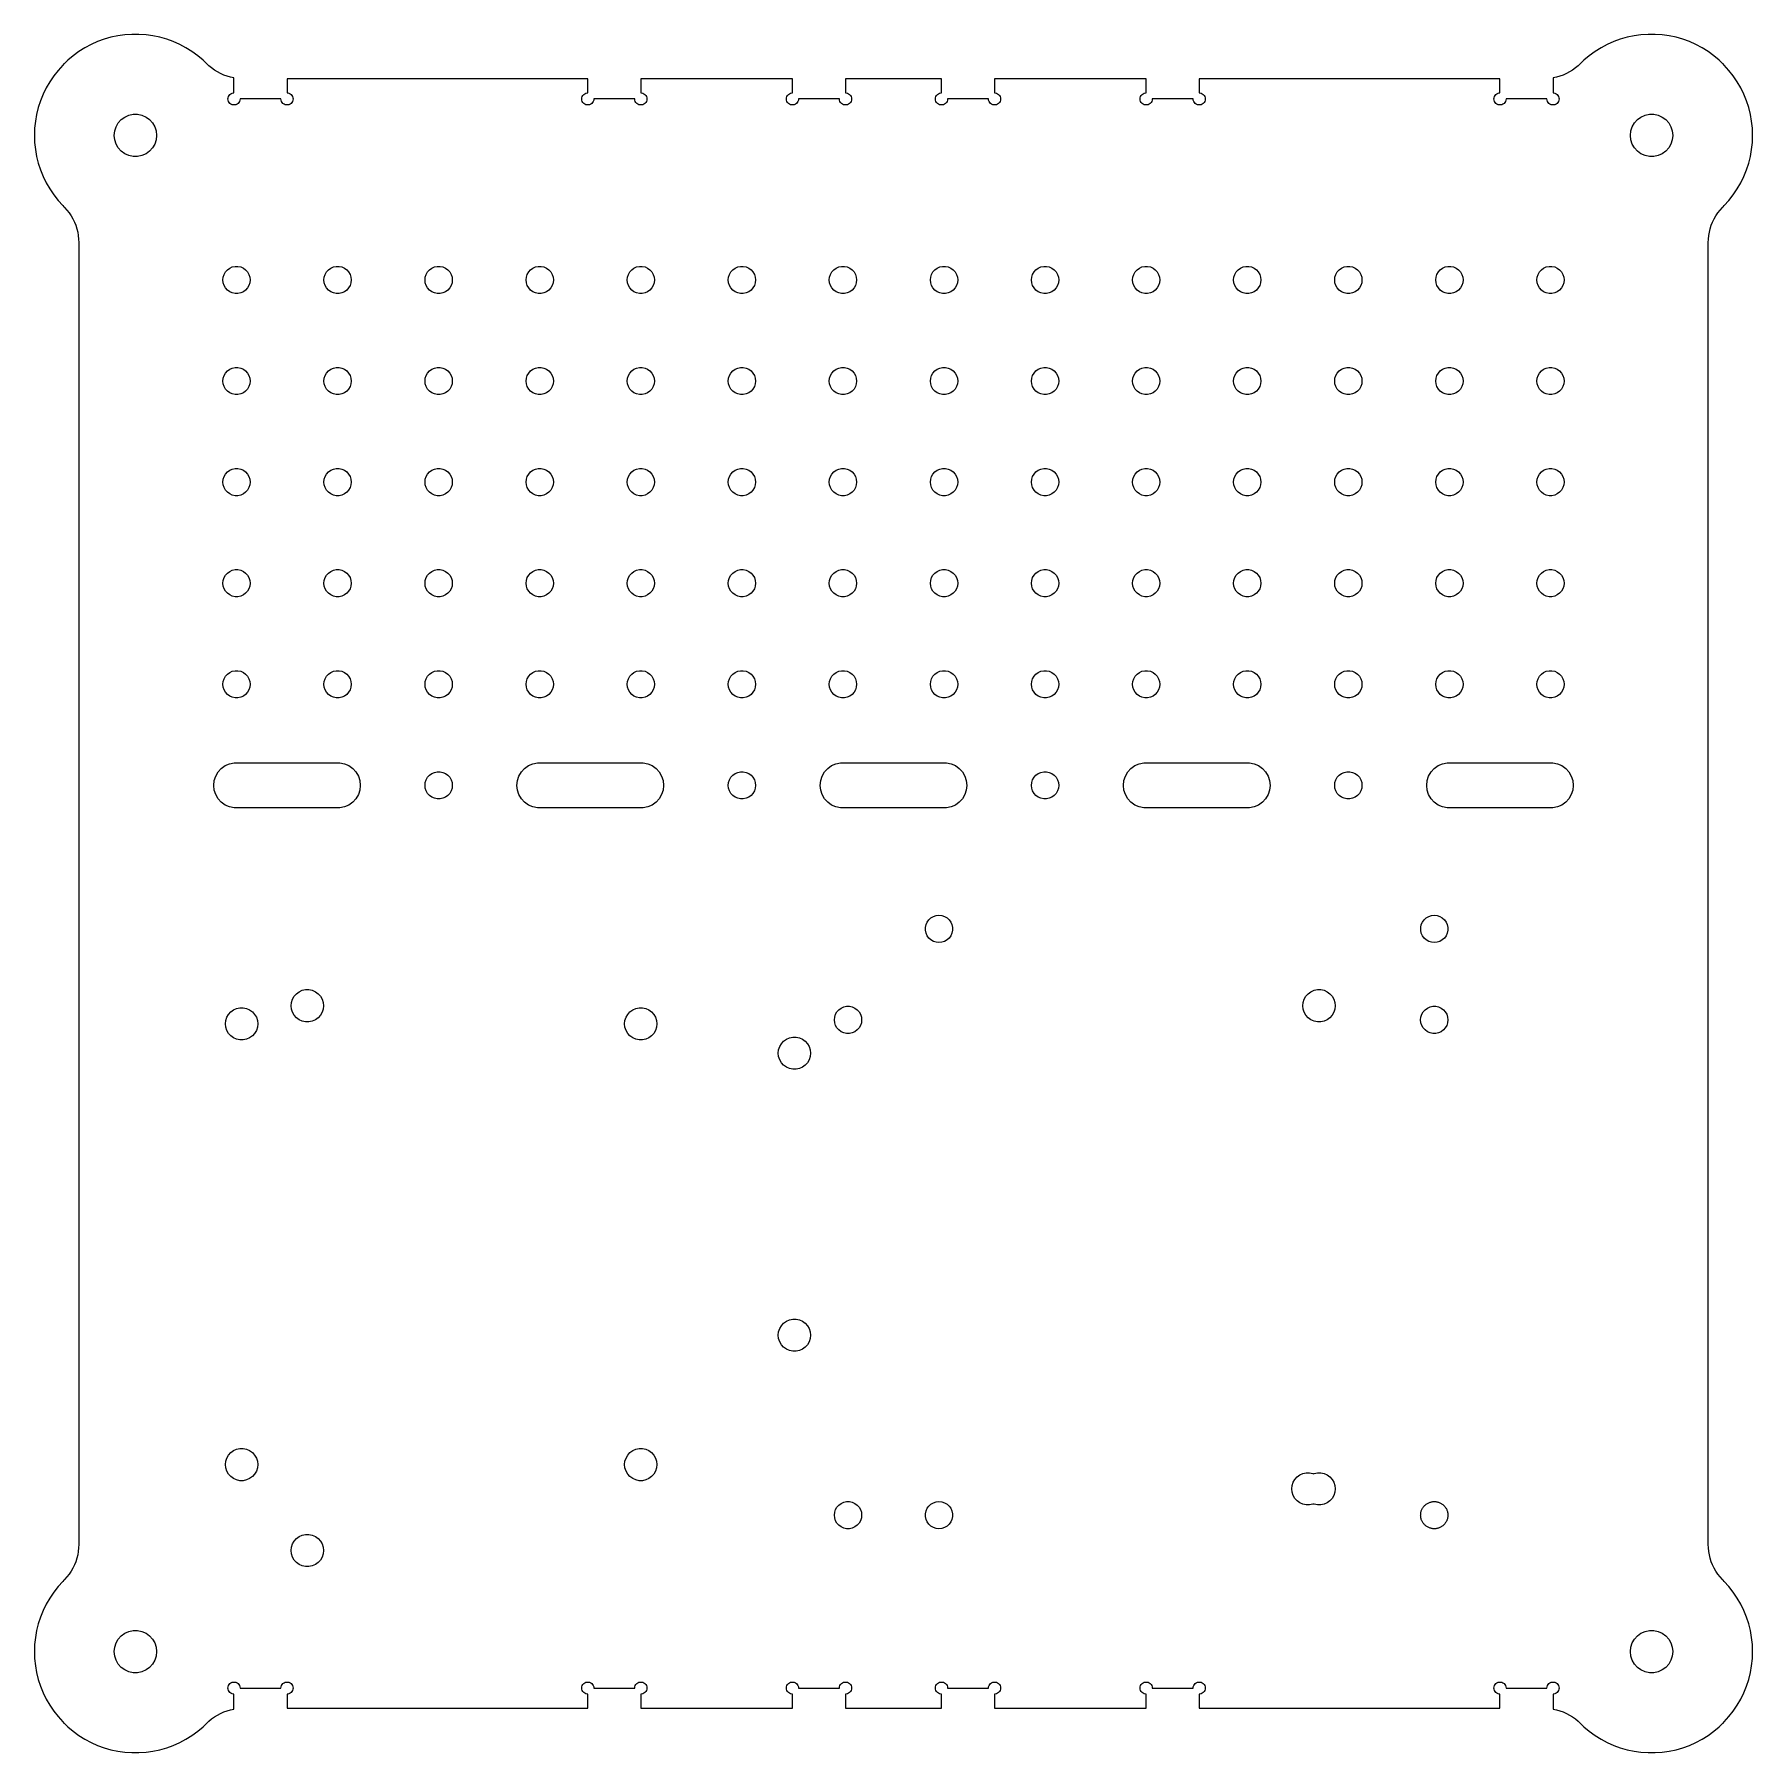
# Model space of a CAD drawing. Header units: metres. Extents: x -10 to 160, y -10 to 160.
import ezdxf

# ---------------------------------------------------------------- set-up
doc = ezdxf.new("R2010")
doc.units = ezdxf.units.M

msp = doc.modelspace()

# ---------------------------------------------------------------- linework, layer by layer
for p, q in [((-1.73648, 159.848), (-2.4192, 159.703)), ((-1.04527, 159.945), (-1.73648, 159.848)), ((-0.34898, 159.994), (-1.04527, 159.945)), ((0.34898, 159.994), (-0.34898, 159.994)), ((1.04527, 159.945), (0.34898, 159.994)), ((1.73648, 159.848), (1.04527, 159.945)), ((2.4192, 159.703), (1.73648, 159.848)), ((148.264, 159.848), (147.581, 159.703)), ((148.955, 159.945), (148.264, 159.848)), ((149.651, 159.994), (148.955, 159.945)), ((150.349, 159.994), (149.651, 159.994)), ((151.045, 159.945), (150.349, 159.994)), ((151.736, 159.848), (151.045, 159.945)), ((152.419, 159.703), (151.736, 159.848)), ((-5.59192, 158.29), (-6.1566, 157.88)), ((-4.99998, 158.66), (-5.59192, 158.29)), ((-4.3837, 158.988), (-4.99998, 158.66)), ((-3.74606, 159.272), (-4.3837, 158.988)), ((-3.09016, 159.511), (-3.74606, 159.272)), ((-2.4192, 159.703), (-3.09016, 159.511)), ((3.09016, 159.511), (2.4192, 159.703)), ((3.74606, 159.272), (3.09016, 159.511)), ((4.3837, 158.988), (3.74606, 159.272)), ((5, 158.66), (4.3837, 158.988)), ((5.59192, 158.29), (5, 158.66)), ((6.1566, 157.88), (5.59192, 158.29)), ((144.408, 158.29), (143.843, 157.88)), ((145, 158.66), (144.408, 158.29)), ((145.616, 158.988), (145, 158.66)), ((146.254, 159.272), (145.616, 158.988)), ((146.91, 159.511), (146.254, 159.272)), ((147.581, 159.703), (146.91, 159.511)), ((153.09, 159.511), (152.419, 159.703)), ((153.746, 159.272), (153.09, 159.511)), ((154.384, 158.988), (153.746, 159.272)), ((155, 158.66), (154.384, 158.988)), ((155.592, 158.29), (155, 158.66)), ((156.157, 157.88), (155.592, 158.29)), ((-7.66043, 156.428), (-8.09016, 155.878)), ((-7.19339, 156.947), (-7.66043, 156.428)), ((-7.07106, 157.065), (-7.19339, 156.947)), ((-7.06448, 157.071), (-7.07106, 157.071)), ((-7.07106, 157.071), (-7.07106, 157.065)), ((-6.6913, 157.431), (-7.06448, 157.071)), ((-6.1566, 157.88), (-6.6913, 157.431)), ((6.6913, 157.431), (6.1566, 157.88)), ((7.06448, 157.071), (6.6913, 157.431)), ((7.07434, 157.071), (7.06448, 157.071)), ((7.26094, 156.891), (7.07434, 157.071)), ((7.52829, 156.667), (7.26094, 156.891)), ((7.81062, 156.461), (7.52829, 156.667)), ((8.1066, 156.276), (7.81062, 156.461)), ((142.189, 156.461), (141.893, 156.276)), ((142.472, 156.667), (142.189, 156.461)), ((142.739, 156.891), (142.472, 156.667)), ((142.926, 157.071), (142.739, 156.891)), ((142.936, 157.071), (142.926, 157.071)), ((143.309, 157.431), (142.936, 157.071)), ((143.843, 157.88), (143.309, 157.431)), ((156.691, 157.431), (156.157, 157.88)), ((157.064, 157.071), (156.691, 157.431)), ((157.071, 157.071), (157.064, 157.071)), ((157.071, 157.065), (157.071, 157.071)), ((157.193, 156.947), (157.071, 157.065)), ((157.66, 156.428), (157.193, 156.947)), ((158.09, 155.878), (157.66, 156.428)), ((-8.48047, 155.299), (-8.82947, 154.695)), ((-8.09016, 155.878), (-8.48047, 155.299)), ((8.41473, 156.113), (8.1066, 156.276)), ((8.73357, 155.971), (8.41473, 156.113)), ((9.06151, 155.851), (8.73357, 155.971)), ((9.39699, 155.755), (9.06151, 155.851)), ((9.75, 155.681), (9.39699, 155.755)), ((9.75, 154.203), (9.75, 155.681)), ((44.75, 155.61), (15, 155.61)), ((15, 155.61), (15, 154.203)), ((44.75, 154.203), (44.75, 155.61)), ((65, 155.61), (50, 155.61)), ((50, 155.61), (50, 154.203)), ((65, 154.203), (65, 155.61)), ((79.75, 155.61), (70.25, 155.61)), ((70.25, 155.61), (70.25, 154.203)), ((79.75, 154.203), (79.75, 155.61)), ((100, 155.61), (85, 155.61)), ((85, 155.61), (85, 154.203)), ((100, 154.203), (100, 155.61)), ((135, 155.61), (105.25, 155.61)), ((105.25, 155.61), (105.25, 154.203)), ((135, 154.203), (135, 155.61)), ((140.603, 155.755), (140.25, 155.681)), ((140.25, 155.681), (140.25, 154.203)), ((140.938, 155.851), (140.603, 155.755)), ((141.266, 155.971), (140.938, 155.851)), ((141.585, 156.113), (141.266, 155.971)), ((141.893, 156.276), (141.585, 156.113)), ((158.48, 155.299), (158.09, 155.878)), ((158.829, 154.695), (158.48, 155.299)), ((-9.39691, 153.42), (-9.61261, 152.756)), ((-9.13545, 154.067), (-9.39691, 153.42)), ((-8.82947, 154.695), (-9.13545, 154.067)), ((9.15001, 153.607), (9.16312, 153.731)), ((9.16312, 153.482), (9.15001, 153.607)), ((9.16312, 153.731), (9.20187, 153.851)), ((9.20187, 153.363), (9.16312, 153.482)), ((9.20187, 153.851), (9.2646, 153.959)), ((9.2646, 153.254), (9.20187, 153.363)), ((9.2646, 153.959), (9.34853, 154.052)), ((9.34853, 153.161), (9.2646, 153.254)), ((9.34853, 154.052), (9.45001, 154.126)), ((9.45001, 153.087), (9.34853, 153.161)), ((9.45001, 154.126), (9.56459, 154.177)), ((9.56459, 153.036), (9.45001, 153.087)), ((9.56459, 154.177), (9.68729, 154.203)), ((9.68729, 153.01), (9.56459, 153.036)), ((9.68729, 154.203), (9.75, 154.203)), ((9.81273, 153.01), (9.68729, 153.01)), ((9.93542, 153.036), (9.81273, 153.01)), ((10.05, 153.087), (9.93542, 153.036)), ((10.1515, 153.161), (10.05, 153.087)), ((10.2354, 153.254), (10.1515, 153.161)), ((10.2981, 153.363), (10.2354, 153.254)), ((10.3369, 153.482), (10.2981, 153.363)), ((10.35, 153.607), (10.3369, 153.482)), ((14.4, 153.607), (10.35, 153.607)), ((14.4131, 153.482), (14.4, 153.607)), ((14.4519, 153.363), (14.4131, 153.482)), ((14.5146, 153.254), (14.4519, 153.363)), ((14.5985, 153.161), (14.5146, 153.254)), ((14.7, 153.087), (14.5985, 153.161)), ((14.8146, 153.036), (14.7, 153.087)), ((14.9373, 153.01), (14.8146, 153.036)), ((15.0627, 153.01), (14.9373, 153.01)), ((15, 154.203), (15.0627, 154.203)), ((15.0627, 154.203), (15.1854, 154.177)), ((15.1854, 153.036), (15.0627, 153.01)), ((15.1854, 154.177), (15.3, 154.126)), ((15.3, 153.087), (15.1854, 153.036)), ((15.3, 154.126), (15.4015, 154.052)), ((15.4015, 153.161), (15.3, 153.087)), ((15.4015, 154.052), (15.4854, 153.959)), ((15.4854, 153.254), (15.4015, 153.161)), ((15.4854, 153.959), (15.5481, 153.851)), ((15.5481, 153.363), (15.4854, 153.254)), ((15.5481, 153.851), (15.5869, 153.731)), ((15.5869, 153.482), (15.5481, 153.363)), ((15.5869, 153.731), (15.6, 153.607)), ((15.6, 153.607), (15.5869, 153.482)), ((44.15, 153.607), (44.1631, 153.731)), ((44.1631, 153.482), (44.15, 153.607)), ((44.1631, 153.731), (44.2019, 153.851)), ((44.2019, 153.363), (44.1631, 153.482)), ((44.2019, 153.851), (44.2646, 153.959)), ((44.2646, 153.254), (44.2019, 153.363)), ((44.2646, 153.959), (44.3485, 154.052)), ((44.3485, 153.161), (44.2646, 153.254)), ((44.3485, 154.052), (44.45, 154.126)), ((44.45, 153.087), (44.3485, 153.161)), ((44.45, 154.126), (44.5646, 154.177)), ((44.5646, 153.036), (44.45, 153.087)), ((44.5646, 154.177), (44.6873, 154.203)), ((44.6873, 153.01), (44.5646, 153.036)), ((44.6873, 154.203), (44.75, 154.203)), ((44.8127, 153.01), (44.6873, 153.01)), ((44.9354, 153.036), (44.8127, 153.01)), ((45.05, 153.087), (44.9354, 153.036)), ((45.1515, 153.161), (45.05, 153.087)), ((45.2354, 153.254), (45.1515, 153.161)), ((45.2981, 153.363), (45.2354, 153.254)), ((45.3369, 153.482), (45.2981, 153.363)), ((45.35, 153.607), (45.3369, 153.482)), ((49.4, 153.607), (45.35, 153.607)), ((49.4131, 153.482), (49.4, 153.607)), ((49.4519, 153.363), (49.4131, 153.482)), ((49.5146, 153.254), (49.4519, 153.363)), ((49.5985, 153.161), (49.5146, 153.254)), ((49.7, 153.087), (49.5985, 153.161)), ((49.8146, 153.036), (49.7, 153.087)), ((49.9373, 153.01), (49.8146, 153.036)), ((50.0627, 153.01), (49.9373, 153.01)), ((50, 154.203), (50.0627, 154.203)), ((50.0627, 154.203), (50.1854, 154.177)), ((50.1854, 153.036), (50.0627, 153.01)), ((50.1854, 154.177), (50.3, 154.126)), ((50.3, 153.087), (50.1854, 153.036)), ((50.3, 154.126), (50.4015, 154.052)), ((50.4015, 153.161), (50.3, 153.087)), ((50.4015, 154.052), (50.4854, 153.959)), ((50.4854, 153.254), (50.4015, 153.161)), ((50.4854, 153.959), (50.5481, 153.851)), ((50.5481, 153.363), (50.4854, 153.254)), ((50.5481, 153.851), (50.5869, 153.731)), ((50.5869, 153.482), (50.5481, 153.363)), ((50.5869, 153.731), (50.6, 153.607)), ((50.6, 153.607), (50.5869, 153.482)), ((64.4, 153.607), (64.4131, 153.731)), ((64.4131, 153.482), (64.4, 153.607)), ((64.4131, 153.731), (64.4519, 153.851)), ((64.4519, 153.363), (64.4131, 153.482)), ((64.4519, 153.851), (64.5146, 153.959)), ((64.5146, 153.254), (64.4519, 153.363)), ((64.5146, 153.959), (64.5985, 154.052)), ((64.5985, 153.161), (64.5146, 153.254)), ((64.5985, 154.052), (64.7, 154.126)), ((64.7, 153.087), (64.5985, 153.161)), ((64.7, 154.126), (64.8146, 154.177)), ((64.8146, 153.036), (64.7, 153.087)), ((64.8146, 154.177), (64.9373, 154.203)), ((64.9373, 153.01), (64.8146, 153.036)), ((64.9373, 154.203), (65, 154.203)), ((65.0627, 153.01), (64.9373, 153.01)), ((65.1854, 153.036), (65.0627, 153.01)), ((65.3, 153.087), (65.1854, 153.036)), ((65.4015, 153.161), (65.3, 153.087)), ((65.4854, 153.254), (65.4015, 153.161)), ((65.5481, 153.363), (65.4854, 153.254)), ((65.5869, 153.482), (65.5481, 153.363)), ((65.6, 153.607), (65.5869, 153.482)), ((69.65, 153.607), (65.6, 153.607)), ((69.6631, 153.482), (69.65, 153.607)), ((69.7019, 153.363), (69.6631, 153.482)), ((69.7646, 153.254), (69.7019, 153.363)), ((69.8485, 153.161), (69.7646, 153.254)), ((69.95, 153.087), (69.8485, 153.161)), ((70.0646, 153.036), (69.95, 153.087)), ((70.1873, 153.01), (70.0646, 153.036)), ((70.3127, 153.01), (70.1873, 153.01)), ((70.25, 154.203), (70.3127, 154.203)), ((70.3127, 154.203), (70.4354, 154.177)), ((70.4354, 153.036), (70.3127, 153.01)), ((70.4354, 154.177), (70.55, 154.126)), ((70.55, 153.087), (70.4354, 153.036)), ((70.55, 154.126), (70.6515, 154.052)), ((70.6515, 153.161), (70.55, 153.087)), ((70.6515, 154.052), (70.7354, 153.959)), ((70.7354, 153.254), (70.6515, 153.161)), ((70.7354, 153.959), (70.7981, 153.851)), ((70.7981, 153.363), (70.7354, 153.254)), ((70.7981, 153.851), (70.8369, 153.731)), ((70.8369, 153.482), (70.7981, 153.363)), ((70.8369, 153.731), (70.85, 153.607)), ((70.85, 153.607), (70.8369, 153.482)), ((79.15, 153.607), (79.1631, 153.731)), ((79.1631, 153.482), (79.15, 153.607)), ((79.1631, 153.731), (79.2019, 153.851)), ((79.2019, 153.363), (79.1631, 153.482)), ((79.2019, 153.851), (79.2646, 153.959)), ((79.2646, 153.254), (79.2019, 153.363)), ((79.2646, 153.959), (79.3485, 154.052)), ((79.3485, 153.161), (79.2646, 153.254)), ((79.3485, 154.052), (79.45, 154.126)), ((79.45, 153.087), (79.3485, 153.161)), ((79.45, 154.126), (79.5646, 154.177)), ((79.5646, 153.036), (79.45, 153.087)), ((79.5646, 154.177), (79.6873, 154.203)), ((79.6873, 153.01), (79.5646, 153.036)), ((79.6873, 154.203), (79.75, 154.203)), ((79.8127, 153.01), (79.6873, 153.01)), ((79.9354, 153.036), (79.8127, 153.01)), ((80.05, 153.087), (79.9354, 153.036)), ((80.1515, 153.161), (80.05, 153.087)), ((80.2354, 153.254), (80.1515, 153.161)), ((80.2981, 153.363), (80.2354, 153.254)), ((80.3369, 153.482), (80.2981, 153.363)), ((80.35, 153.607), (80.3369, 153.482)), ((84.4, 153.607), (80.35, 153.607)), ((84.4131, 153.482), (84.4, 153.607)), ((84.4519, 153.363), (84.4131, 153.482)), ((84.5146, 153.254), (84.4519, 153.363)), ((84.5985, 153.161), (84.5146, 153.254)), ((84.7, 153.087), (84.5985, 153.161)), ((84.8146, 153.036), (84.7, 153.087)), ((84.9373, 153.01), (84.8146, 153.036)), ((85.0627, 153.01), (84.9373, 153.01)), ((85, 154.203), (85.0627, 154.203)), ((85.0627, 154.203), (85.1854, 154.177)), ((85.1854, 153.036), (85.0627, 153.01)), ((85.1854, 154.177), (85.3, 154.126)), ((85.3, 153.087), (85.1854, 153.036)), ((85.3, 154.126), (85.4015, 154.052)), ((85.4015, 153.161), (85.3, 153.087)), ((85.4015, 154.052), (85.4854, 153.959)), ((85.4854, 153.254), (85.4015, 153.161)), ((85.4854, 153.959), (85.5481, 153.851)), ((85.5481, 153.363), (85.4854, 153.254)), ((85.5481, 153.851), (85.5869, 153.731)), ((85.5869, 153.482), (85.5481, 153.363)), ((85.5869, 153.731), (85.6, 153.607)), ((85.6, 153.607), (85.5869, 153.482)), ((99.4, 153.607), (99.4131, 153.731)), ((99.4131, 153.482), (99.4, 153.607)), ((99.4131, 153.731), (99.4519, 153.851)), ((99.4519, 153.363), (99.4131, 153.482)), ((99.4519, 153.851), (99.5146, 153.959)), ((99.5146, 153.254), (99.4519, 153.363)), ((99.5146, 153.959), (99.5985, 154.052)), ((99.5985, 153.161), (99.5146, 153.254)), ((99.5985, 154.052), (99.7, 154.126)), ((99.7, 153.087), (99.5985, 153.161)), ((99.7, 154.126), (99.8146, 154.177)), ((99.8146, 153.036), (99.7, 153.087)), ((99.8146, 154.177), (99.9373, 154.203)), ((99.9373, 153.01), (99.8146, 153.036)), ((99.9373, 154.203), (100, 154.203)), ((100.063, 153.01), (99.9373, 153.01)), ((100.185, 153.036), (100.063, 153.01)), ((100.3, 153.087), (100.185, 153.036)), ((100.401, 153.161), (100.3, 153.087)), ((100.485, 153.254), (100.401, 153.161)), ((100.548, 153.363), (100.485, 153.254)), ((100.587, 153.482), (100.548, 153.363)), ((100.6, 153.607), (100.587, 153.482)), ((104.65, 153.607), (100.6, 153.607)), ((104.663, 153.482), (104.65, 153.607)), ((104.702, 153.363), (104.663, 153.482)), ((104.765, 153.254), (104.702, 153.363)), ((104.849, 153.161), (104.765, 153.254)), ((104.95, 153.087), (104.849, 153.161)), ((105.065, 153.036), (104.95, 153.087)), ((105.187, 153.01), (105.065, 153.036)), ((105.313, 153.01), (105.187, 153.01)), ((105.25, 154.203), (105.313, 154.203)), ((105.313, 154.203), (105.435, 154.177)), ((105.435, 153.036), (105.313, 153.01)), ((105.435, 154.177), (105.55, 154.126)), ((105.55, 153.087), (105.435, 153.036)), ((105.55, 154.126), (105.651, 154.052)), ((105.651, 153.161), (105.55, 153.087)), ((105.651, 154.052), (105.735, 153.959)), ((105.735, 153.254), (105.651, 153.161)), ((105.735, 153.959), (105.798, 153.851)), ((105.798, 153.363), (105.735, 153.254)), ((105.798, 153.851), (105.837, 153.731)), ((105.837, 153.482), (105.798, 153.363)), ((105.837, 153.731), (105.85, 153.607)), ((105.85, 153.607), (105.837, 153.482)), ((134.4, 153.607), (134.413, 153.731)), ((134.413, 153.482), (134.4, 153.607)), ((134.413, 153.731), (134.452, 153.851)), ((134.452, 153.363), (134.413, 153.482)), ((134.452, 153.851), (134.515, 153.959)), ((134.515, 153.254), (134.452, 153.363)), ((134.515, 153.959), (134.599, 154.052)), ((134.599, 153.161), (134.515, 153.254)), ((134.599, 154.052), (134.7, 154.126)), ((134.7, 153.087), (134.599, 153.161)), ((134.7, 154.126), (134.815, 154.177)), ((134.815, 153.036), (134.7, 153.087)), ((134.815, 154.177), (134.937, 154.203)), ((134.937, 153.01), (134.815, 153.036)), ((134.937, 154.203), (135, 154.203)), ((135.063, 153.01), (134.937, 153.01)), ((135.185, 153.036), (135.063, 153.01)), ((135.3, 153.087), (135.185, 153.036)), ((135.401, 153.161), (135.3, 153.087)), ((135.485, 153.254), (135.401, 153.161)), ((135.548, 153.363), (135.485, 153.254)), ((135.587, 153.482), (135.548, 153.363)), ((135.6, 153.607), (135.587, 153.482)), ((139.65, 153.607), (135.6, 153.607)), ((139.663, 153.482), (139.65, 153.607)), ((139.702, 153.363), (139.663, 153.482)), ((139.765, 153.254), (139.702, 153.363)), ((139.849, 153.161), (139.765, 153.254)), ((139.95, 153.087), (139.849, 153.161)), ((140.065, 153.036), (139.95, 153.087)), ((140.187, 153.01), (140.065, 153.036)), ((140.313, 153.01), (140.187, 153.01)), ((140.25, 154.203), (140.313, 154.203)), ((140.313, 154.203), (140.435, 154.177)), ((140.435, 153.036), (140.313, 153.01)), ((140.435, 154.177), (140.55, 154.126)), ((140.55, 153.087), (140.435, 153.036)), ((140.55, 154.126), (140.651, 154.052)), ((140.651, 153.161), (140.55, 153.087)), ((140.651, 154.052), (140.735, 153.959)), ((140.735, 153.254), (140.651, 153.161)), ((140.735, 153.959), (140.798, 153.851)), ((140.798, 153.363), (140.735, 153.254)), ((140.798, 153.851), (140.837, 153.731)), ((140.837, 153.482), (140.798, 153.363)), ((140.837, 153.731), (140.85, 153.607)), ((140.85, 153.607), (140.837, 153.482)), ((159.135, 154.067), (158.829, 154.695)), ((159.397, 153.42), (159.135, 154.067)), ((159.613, 152.756), (159.397, 153.42)), ((-9.90268, 151.392), (-9.97563, 150.698)), ((-9.78146, 152.079), (-9.90268, 151.392)), ((-9.61261, 152.756), (-9.78146, 152.079)), ((-1.69893, 151.234), (-1.40517, 151.561)), ((-1.40517, 151.561), (-1.04999, 151.819)), ((-1.04999, 151.819), (-0.64893, 151.997)), ((-0.64893, 151.997), (-0.2195, 152.088)), ((-0.2195, 152.088), (0.2195, 152.088)), ((0.2195, 152.088), (0.64893, 151.997)), ((0.64893, 151.997), (1.04999, 151.819)), ((1.04999, 151.819), (1.40517, 151.561)), ((1.40517, 151.561), (1.69893, 151.234)), ((148.301, 151.234), (148.595, 151.561)), ((148.595, 151.561), (148.95, 151.819)), ((148.95, 151.819), (149.351, 151.997)), ((149.351, 151.997), (149.78, 152.088)), ((149.78, 152.088), (150.219, 152.088)), ((150.219, 152.088), (150.649, 151.997)), ((150.649, 151.997), (151.05, 151.819)), ((151.05, 151.819), (151.405, 151.561)), ((151.405, 151.561), (151.699, 151.234)), ((159.781, 152.079), (159.613, 152.756)), ((159.903, 151.392), (159.781, 152.079)), ((159.976, 150.698), (159.903, 151.392)), ((-9.97563, 150.698), (-10, 150)), ((-10, 150), (-9.97563, 149.302)), ((-2.09999, 150), (-2.05411, 150.437)), ((-2.05411, 149.563), (-2.09999, 150)), ((-2.05411, 150.437), (-1.91844, 150.854)), ((-1.91844, 150.854), (-1.69893, 151.234)), ((1.69893, 151.234), (1.91844, 150.854)), ((1.91844, 150.854), (2.05411, 150.437)), ((2.05411, 150.437), (2.09999, 150)), ((2.09999, 150), (2.05411, 149.563)), ((147.9, 150), (147.946, 150.437)), ((147.946, 149.563), (147.9, 150)), ((147.946, 150.437), (148.082, 150.854)), ((148.082, 150.854), (148.301, 151.234)), ((151.699, 151.234), (151.918, 150.854)), ((151.918, 150.854), (152.054, 150.437)), ((152.054, 150.437), (152.1, 150)), ((152.1, 150), (152.054, 149.563)), ((160, 150), (159.976, 150.698)), ((159.976, 149.302), (160, 150)), ((-9.97563, 149.302), (-9.90268, 148.608)), ((-9.90268, 148.608), (-9.78146, 147.921)), ((-9.78146, 147.921), (-9.61261, 147.244)), ((-1.91844, 149.146), (-2.05411, 149.563)), ((-1.69893, 148.766), (-1.91844, 149.146)), ((-1.40517, 148.439), (-1.69893, 148.766)), ((-1.04999, 148.181), (-1.40517, 148.439)), ((-0.64893, 148.003), (-1.04999, 148.181)), ((-0.2195, 147.911), (-0.64893, 148.003)), ((0.2195, 147.911), (-0.2195, 147.911)), ((0.64893, 148.003), (0.2195, 147.911)), ((1.04999, 148.181), (0.64893, 148.003)), ((1.40517, 148.439), (1.04999, 148.181)), ((1.69893, 148.766), (1.40517, 148.439)), ((1.91844, 149.146), (1.69893, 148.766)), ((2.05411, 149.563), (1.91844, 149.146)), ((148.082, 149.146), (147.946, 149.563)), ((148.301, 148.766), (148.082, 149.146)), ((148.595, 148.439), (148.301, 148.766)), ((148.95, 148.181), (148.595, 148.439)), ((149.351, 148.003), (148.95, 148.181)), ((149.78, 147.911), (149.351, 148.003)), ((150.219, 147.911), (149.78, 147.911)), ((150.649, 148.003), (150.219, 147.911)), ((151.05, 148.181), (150.649, 148.003)), ((151.405, 148.439), (151.05, 148.181)), ((151.699, 148.766), (151.405, 148.439)), ((151.918, 149.146), (151.699, 148.766)), ((152.054, 149.563), (151.918, 149.146)), ((159.613, 147.244), (159.781, 147.921)), ((159.781, 147.921), (159.903, 148.608)), ((159.903, 148.608), (159.976, 149.302)), ((-9.61261, 147.244), (-9.39691, 146.58)), ((-9.39691, 146.58), (-9.13545, 145.933)), ((159.135, 145.933), (159.397, 146.58)), ((159.397, 146.58), (159.613, 147.244)), ((-9.13545, 145.933), (-8.82947, 145.305)), ((-8.82947, 145.305), (-8.48047, 144.701)), ((-8.48047, 144.701), (-8.09016, 144.122)), ((158.09, 144.122), (158.48, 144.701)), ((158.48, 144.701), (158.829, 145.305)), ((158.829, 145.305), (159.135, 145.933)), ((-8.09016, 144.122), (-7.66043, 143.572)), ((-7.66043, 143.572), (-7.19339, 143.053)), ((-7.19339, 143.053), (-7.07106, 142.931)), ((-7.07106, 142.931), (-7.07106, 142.926)), ((-7.07106, 142.926), (-7.00989, 142.867)), ((-7.00989, 142.867), (-6.77637, 142.607)), ((156.776, 142.607), (157.01, 142.867)), ((157.01, 142.867), (157.071, 142.926)), ((157.071, 142.931), (157.193, 143.053)), ((157.071, 142.926), (157.071, 142.931)), ((157.193, 143.053), (157.66, 143.572)), ((157.66, 143.572), (158.09, 144.122)), ((-6.77637, 142.607), (-6.56151, 142.332)), ((-6.56151, 142.332), (-6.36635, 142.043)), ((-6.36635, 142.043), (-6.19185, 141.741)), ((-6.19185, 141.741), (-6.03886, 141.427)), ((-6.03886, 141.427), (-5.90813, 141.103)), ((-5.90813, 141.103), (-5.80029, 140.772)), ((155.8, 140.772), (155.908, 141.103)), ((155.908, 141.103), (156.039, 141.427)), ((156.039, 141.427), (156.192, 141.741)), ((156.192, 141.741), (156.366, 142.043)), ((156.366, 142.043), (156.562, 142.332)), ((156.562, 142.332), (156.776, 142.607)), ((-5.80029, 140.772), (-5.71585, 140.433)), ((-5.71585, 140.433), (-5.65526, 140.089)), ((-5.65526, 140.089), (-5.61877, 139.742)), ((-5.61877, 139.742), (-5.6066, 139.393)), ((155.607, 139.393), (155.619, 139.742)), ((155.619, 139.742), (155.655, 140.089)), ((155.655, 140.089), (155.716, 140.433)), ((155.716, 140.433), (155.8, 140.772)), ((-5.6066, 139.393), (-5.6066, 10.6066)), ((155.607, 10.6066), (155.607, 139.393)), ((8.6795, 135.981), (8.76672, 136.249)), ((8.76672, 136.249), (8.90784, 136.493)), ((8.90784, 136.493), (9.09668, 136.703)), ((9.09668, 136.703), (9.32501, 136.869)), ((9.32501, 136.869), (9.58284, 136.984)), ((9.58284, 136.984), (9.85889, 137.043)), ((9.85889, 137.043), (10.1411, 137.043)), ((10.1411, 137.043), (10.4172, 136.984)), ((10.4172, 136.984), (10.675, 136.869)), ((10.675, 136.869), (10.9033, 136.703)), ((10.9033, 136.703), (11.0922, 136.493)), ((11.0922, 136.493), (11.2333, 136.249)), ((11.2333, 136.249), (11.3205, 135.981)), ((18.6795, 135.981), (18.7667, 136.249)), ((18.7667, 136.249), (18.9078, 136.493)), ((18.9078, 136.493), (19.0967, 136.703)), ((19.0967, 136.703), (19.325, 136.869)), ((19.325, 136.869), (19.5828, 136.984)), ((19.5828, 136.984), (19.8589, 137.043)), ((19.8589, 137.043), (20.1411, 137.043)), ((20.1411, 137.043), (20.4172, 136.984)), ((20.4172, 136.984), (20.675, 136.869)), ((20.675, 136.869), (20.9033, 136.703)), ((20.9033, 136.703), (21.0922, 136.493)), ((21.0922, 136.493), (21.2333, 136.249)), ((21.2333, 136.249), (21.3205, 135.981)), ((28.6795, 135.981), (28.7667, 136.249)), ((28.7667, 136.249), (28.9078, 136.493)), ((28.9078, 136.493), (29.0967, 136.703)), ((29.0967, 136.703), (29.325, 136.869)), ((29.325, 136.869), (29.5828, 136.984)), ((29.5828, 136.984), (29.8589, 137.043)), ((29.8589, 137.043), (30.1411, 137.043)), ((30.1411, 137.043), (30.4172, 136.984)), ((30.4172, 136.984), (30.675, 136.869)), ((30.675, 136.869), (30.9033, 136.703)), ((30.9033, 136.703), (31.0922, 136.493)), ((31.0922, 136.493), (31.2333, 136.249)), ((31.2333, 136.249), (31.3205, 135.981)), ((38.6795, 135.981), (38.7667, 136.249)), ((38.7667, 136.249), (38.9078, 136.493)), ((38.9078, 136.493), (39.0967, 136.703)), ((39.0967, 136.703), (39.325, 136.869)), ((39.325, 136.869), (39.5828, 136.984)), ((39.5828, 136.984), (39.8589, 137.043)), ((39.8589, 137.043), (40.1411, 137.043)), ((40.1411, 137.043), (40.4172, 136.984)), ((40.4172, 136.984), (40.675, 136.869)), ((40.675, 136.869), (40.9033, 136.703)), ((40.9033, 136.703), (41.0922, 136.493)), ((41.0922, 136.493), (41.2333, 136.249)), ((41.2333, 136.249), (41.3205, 135.981)), ((48.6795, 135.981), (48.7667, 136.249)), ((48.7667, 136.249), (48.9078, 136.493)), ((48.9078, 136.493), (49.0967, 136.703)), ((49.0967, 136.703), (49.325, 136.869)), ((49.325, 136.869), (49.5828, 136.984)), ((49.5828, 136.984), (49.8589, 137.043)), ((49.8589, 137.043), (50.1411, 137.043)), ((50.1411, 137.043), (50.4172, 136.984)), ((50.4172, 136.984), (50.675, 136.869)), ((50.675, 136.869), (50.9033, 136.703)), ((50.9033, 136.703), (51.0922, 136.493)), ((51.0922, 136.493), (51.2333, 136.249)), ((51.2333, 136.249), (51.3205, 135.981)), ((58.6795, 135.981), (58.7667, 136.249)), ((58.7667, 136.249), (58.9078, 136.493)), ((58.9078, 136.493), (59.0967, 136.703)), ((59.0967, 136.703), (59.325, 136.869)), ((59.325, 136.869), (59.5828, 136.984)), ((59.5828, 136.984), (59.8589, 137.043)), ((59.8589, 137.043), (60.1411, 137.043)), ((60.1411, 137.043), (60.4172, 136.984)), ((60.4172, 136.984), (60.675, 136.869)), ((60.675, 136.869), (60.9033, 136.703)), ((60.9033, 136.703), (61.0922, 136.493)), ((61.0922, 136.493), (61.2333, 136.249)), ((61.2333, 136.249), (61.3205, 135.981)), ((68.6795, 135.981), (68.7667, 136.249)), ((68.7667, 136.249), (68.9078, 136.493)), ((68.9078, 136.493), (69.0967, 136.703)), ((69.0967, 136.703), (69.325, 136.869)), ((69.325, 136.869), (69.5828, 136.984)), ((69.5828, 136.984), (69.8589, 137.043)), ((69.8589, 137.043), (70.1411, 137.043)), ((70.1411, 137.043), (70.4172, 136.984)), ((70.4172, 136.984), (70.675, 136.869)), ((70.675, 136.869), (70.9033, 136.703)), ((70.9033, 136.703), (71.0922, 136.493)), ((71.0922, 136.493), (71.2333, 136.249)), ((71.2333, 136.249), (71.3205, 135.981)), ((78.6795, 135.981), (78.7667, 136.249)), ((78.7667, 136.249), (78.9078, 136.493)), ((78.9078, 136.493), (79.0967, 136.703)), ((79.0967, 136.703), (79.325, 136.869)), ((79.325, 136.869), (79.5828, 136.984)), ((79.5828, 136.984), (79.8589, 137.043)), ((79.8589, 137.043), (80.1411, 137.043)), ((80.1411, 137.043), (80.4172, 136.984)), ((80.4172, 136.984), (80.675, 136.869)), ((80.675, 136.869), (80.9033, 136.703)), ((80.9033, 136.703), (81.0922, 136.493)), ((81.0922, 136.493), (81.2333, 136.249)), ((81.2333, 136.249), (81.3205, 135.981)), ((88.6795, 135.981), (88.7667, 136.249)), ((88.7667, 136.249), (88.9078, 136.493)), ((88.9078, 136.493), (89.0967, 136.703)), ((89.0967, 136.703), (89.325, 136.869)), ((89.325, 136.869), (89.5828, 136.984)), ((89.5828, 136.984), (89.8589, 137.043)), ((89.8589, 137.043), (90.1411, 137.043)), ((90.1411, 137.043), (90.4172, 136.984)), ((90.4172, 136.984), (90.675, 136.869)), ((90.675, 136.869), (90.9033, 136.703)), ((90.9033, 136.703), (91.0922, 136.493)), ((91.0922, 136.493), (91.2333, 136.249)), ((91.2333, 136.249), (91.3205, 135.981)), ((98.6795, 135.981), (98.7667, 136.249)), ((98.7667, 136.249), (98.9078, 136.493)), ((98.9078, 136.493), (99.0967, 136.703)), ((99.0967, 136.703), (99.325, 136.869)), ((99.325, 136.869), (99.5828, 136.984)), ((99.5828, 136.984), (99.8589, 137.043)), ((99.8589, 137.043), (100.141, 137.043)), ((100.141, 137.043), (100.417, 136.984)), ((100.417, 136.984), (100.675, 136.869)), ((100.675, 136.869), (100.903, 136.703)), ((100.903, 136.703), (101.092, 136.493)), ((101.092, 136.493), (101.233, 136.249)), ((101.233, 136.249), (101.32, 135.981)), ((108.679, 135.981), (108.767, 136.249)), ((108.767, 136.249), (108.908, 136.493)), ((108.908, 136.493), (109.097, 136.703)), ((109.097, 136.703), (109.325, 136.869)), ((109.325, 136.869), (109.583, 136.984)), ((109.583, 136.984), (109.859, 137.043)), ((109.859, 137.043), (110.141, 137.043)), ((110.141, 137.043), (110.417, 136.984)), ((110.417, 136.984), (110.675, 136.869)), ((110.675, 136.869), (110.903, 136.703)), ((110.903, 136.703), (111.092, 136.493)), ((111.092, 136.493), (111.233, 136.249)), ((111.233, 136.249), (111.32, 135.981)), ((118.679, 135.981), (118.767, 136.249)), ((118.767, 136.249), (118.908, 136.493)), ((118.908, 136.493), (119.097, 136.703)), ((119.097, 136.703), (119.325, 136.869)), ((119.325, 136.869), (119.583, 136.984)), ((119.583, 136.984), (119.859, 137.043)), ((119.859, 137.043), (120.141, 137.043)), ((120.141, 137.043), (120.417, 136.984)), ((120.417, 136.984), (120.675, 136.869)), ((120.675, 136.869), (120.903, 136.703)), ((120.903, 136.703), (121.092, 136.493)), ((121.092, 136.493), (121.233, 136.249)), ((121.233, 136.249), (121.32, 135.981)), ((128.679, 135.981), (128.767, 136.249)), ((128.767, 136.249), (128.908, 136.493)), ((128.908, 136.493), (129.097, 136.703)), ((129.097, 136.703), (129.325, 136.869)), ((129.325, 136.869), (129.583, 136.984)), ((129.583, 136.984), (129.859, 137.043)), ((129.859, 137.043), (130.141, 137.043)), ((130.141, 137.043), (130.417, 136.984)), ((130.417, 136.984), (130.675, 136.869)), ((130.675, 136.869), (130.903, 136.703)), ((130.903, 136.703), (131.092, 136.493)), ((131.092, 136.493), (131.233, 136.249)), ((131.233, 136.249), (131.32, 135.981)), ((138.679, 135.981), (138.767, 136.249)), ((138.767, 136.249), (138.908, 136.493)), ((138.908, 136.493), (139.097, 136.703)), ((139.097, 136.703), (139.325, 136.869)), ((139.325, 136.869), (139.583, 136.984)), ((139.583, 136.984), (139.859, 137.043)), ((139.859, 137.043), (140.141, 137.043)), ((140.141, 137.043), (140.417, 136.984)), ((140.417, 136.984), (140.675, 136.869)), ((140.675, 136.869), (140.903, 136.703)), ((140.903, 136.703), (141.092, 136.493)), ((141.092, 136.493), (141.233, 136.249)), ((141.233, 136.249), (141.32, 135.981)), ((8.65001, 135.7), (8.6795, 135.981)), ((8.6795, 135.419), (8.65001, 135.7)), ((8.76672, 135.151), (8.6795, 135.419)), ((8.90784, 134.906), (8.76672, 135.151)), ((9.09668, 134.697), (8.90784, 134.906)), ((9.32501, 134.531), (9.09668, 134.697)), ((9.58284, 134.416), (9.32501, 134.531)), ((9.85889, 134.357), (9.58284, 134.416)), ((10.1411, 134.357), (9.85889, 134.357)), ((10.4172, 134.416), (10.1411, 134.357)), ((10.675, 134.531), (10.4172, 134.416)), ((10.9033, 134.697), (10.675, 134.531)), ((11.0922, 134.906), (10.9033, 134.697)), ((11.2333, 135.151), (11.0922, 134.906)), ((11.3205, 135.419), (11.2333, 135.151)), ((11.3205, 135.981), (11.35, 135.7)), ((11.35, 135.7), (11.3205, 135.419)), ((18.65, 135.7), (18.6795, 135.981)), ((18.6795, 135.419), (18.65, 135.7)), ((18.7667, 135.151), (18.6795, 135.419)), ((18.9078, 134.906), (18.7667, 135.151)), ((19.0967, 134.697), (18.9078, 134.906)), ((19.325, 134.531), (19.0967, 134.697)), ((19.5828, 134.416), (19.325, 134.531)), ((19.8589, 134.357), (19.5828, 134.416)), ((20.1411, 134.357), (19.8589, 134.357)), ((20.4172, 134.416), (20.1411, 134.357)), ((20.675, 134.531), (20.4172, 134.416)), ((20.9033, 134.697), (20.675, 134.531)), ((21.0922, 134.906), (20.9033, 134.697)), ((21.2333, 135.151), (21.0922, 134.906)), ((21.3205, 135.419), (21.2333, 135.151)), ((21.3205, 135.981), (21.35, 135.7)), ((21.35, 135.7), (21.3205, 135.419)), ((28.65, 135.7), (28.6795, 135.981)), ((28.6795, 135.419), (28.65, 135.7)), ((28.7667, 135.151), (28.6795, 135.419)), ((28.9078, 134.906), (28.7667, 135.151)), ((29.0967, 134.697), (28.9078, 134.906)), ((29.325, 134.531), (29.0967, 134.697)), ((29.5828, 134.416), (29.325, 134.531)), ((29.8589, 134.357), (29.5828, 134.416)), ((30.1411, 134.357), (29.8589, 134.357)), ((30.4172, 134.416), (30.1411, 134.357)), ((30.675, 134.531), (30.4172, 134.416)), ((30.9033, 134.697), (30.675, 134.531)), ((31.0922, 134.906), (30.9033, 134.697)), ((31.2333, 135.151), (31.0922, 134.906)), ((31.3205, 135.419), (31.2333, 135.151)), ((31.3205, 135.981), (31.35, 135.7)), ((31.35, 135.7), (31.3205, 135.419)), ((38.65, 135.7), (38.6795, 135.981)), ((38.6795, 135.419), (38.65, 135.7)), ((38.7667, 135.151), (38.6795, 135.419)), ((38.9078, 134.906), (38.7667, 135.151)), ((39.0967, 134.697), (38.9078, 134.906)), ((39.325, 134.531), (39.0967, 134.697)), ((39.5828, 134.416), (39.325, 134.531)), ((39.8589, 134.357), (39.5828, 134.416)), ((40.1411, 134.357), (39.8589, 134.357)), ((40.4172, 134.416), (40.1411, 134.357)), ((40.675, 134.531), (40.4172, 134.416)), ((40.9033, 134.697), (40.675, 134.531)), ((41.0922, 134.906), (40.9033, 134.697)), ((41.2333, 135.151), (41.0922, 134.906)), ((41.3205, 135.419), (41.2333, 135.151)), ((41.3205, 135.981), (41.35, 135.7)), ((41.35, 135.7), (41.3205, 135.419)), ((48.65, 135.7), (48.6795, 135.981)), ((48.6795, 135.419), (48.65, 135.7)), ((48.7667, 135.151), (48.6795, 135.419)), ((48.9078, 134.906), (48.7667, 135.151)), ((49.0967, 134.697), (48.9078, 134.906)), ((49.325, 134.531), (49.0967, 134.697)), ((49.5828, 134.416), (49.325, 134.531)), ((49.8589, 134.357), (49.5828, 134.416)), ((50.1411, 134.357), (49.8589, 134.357)), ((50.4172, 134.416), (50.1411, 134.357)), ((50.675, 134.531), (50.4172, 134.416)), ((50.9033, 134.697), (50.675, 134.531)), ((51.0922, 134.906), (50.9033, 134.697)), ((51.2333, 135.151), (51.0922, 134.906)), ((51.3205, 135.419), (51.2333, 135.151)), ((51.3205, 135.981), (51.35, 135.7)), ((51.35, 135.7), (51.3205, 135.419)), ((58.65, 135.7), (58.6795, 135.981)), ((58.6795, 135.419), (58.65, 135.7)), ((58.7667, 135.151), (58.6795, 135.419)), ((58.9078, 134.906), (58.7667, 135.151)), ((59.0967, 134.697), (58.9078, 134.906)), ((59.325, 134.531), (59.0967, 134.697)), ((59.5828, 134.416), (59.325, 134.531)), ((59.8589, 134.357), (59.5828, 134.416)), ((60.1411, 134.357), (59.8589, 134.357)), ((60.4172, 134.416), (60.1411, 134.357)), ((60.675, 134.531), (60.4172, 134.416)), ((60.9033, 134.697), (60.675, 134.531)), ((61.0922, 134.906), (60.9033, 134.697)), ((61.2333, 135.151), (61.0922, 134.906)), ((61.3205, 135.419), (61.2333, 135.151)), ((61.3205, 135.981), (61.35, 135.7)), ((61.35, 135.7), (61.3205, 135.419)), ((68.65, 135.7), (68.6795, 135.981)), ((68.6795, 135.419), (68.65, 135.7)), ((68.7667, 135.151), (68.6795, 135.419)), ((68.9078, 134.906), (68.7667, 135.151)), ((69.0967, 134.697), (68.9078, 134.906)), ((69.325, 134.531), (69.0967, 134.697)), ((69.5828, 134.416), (69.325, 134.531)), ((69.8589, 134.357), (69.5828, 134.416)), ((70.1411, 134.357), (69.8589, 134.357)), ((70.4172, 134.416), (70.1411, 134.357)), ((70.675, 134.531), (70.4172, 134.416)), ((70.9033, 134.697), (70.675, 134.531)), ((71.0922, 134.906), (70.9033, 134.697)), ((71.2333, 135.151), (71.0922, 134.906)), ((71.3205, 135.419), (71.2333, 135.151)), ((71.3205, 135.981), (71.35, 135.7)), ((71.35, 135.7), (71.3205, 135.419)), ((78.65, 135.7), (78.6795, 135.981)), ((78.6795, 135.419), (78.65, 135.7)), ((78.7667, 135.151), (78.6795, 135.419)), ((78.9078, 134.906), (78.7667, 135.151)), ((79.0967, 134.697), (78.9078, 134.906)), ((79.325, 134.531), (79.0967, 134.697)), ((79.5828, 134.416), (79.325, 134.531)), ((79.8589, 134.357), (79.5828, 134.416)), ((80.1411, 134.357), (79.8589, 134.357)), ((80.4172, 134.416), (80.1411, 134.357)), ((80.675, 134.531), (80.4172, 134.416)), ((80.9033, 134.697), (80.675, 134.531)), ((81.0922, 134.906), (80.9033, 134.697)), ((81.2333, 135.151), (81.0922, 134.906)), ((81.3205, 135.419), (81.2333, 135.151)), ((81.3205, 135.981), (81.35, 135.7)), ((81.35, 135.7), (81.3205, 135.419)), ((88.65, 135.7), (88.6795, 135.981)), ((88.6795, 135.419), (88.65, 135.7)), ((88.7667, 135.151), (88.6795, 135.419)), ((88.9078, 134.906), (88.7667, 135.151)), ((89.0967, 134.697), (88.9078, 134.906)), ((89.325, 134.531), (89.0967, 134.697)), ((89.5828, 134.416), (89.325, 134.531)), ((89.8589, 134.357), (89.5828, 134.416)), ((90.1411, 134.357), (89.8589, 134.357)), ((90.4172, 134.416), (90.1411, 134.357)), ((90.675, 134.531), (90.4172, 134.416)), ((90.9033, 134.697), (90.675, 134.531)), ((91.0922, 134.906), (90.9033, 134.697)), ((91.2333, 135.151), (91.0922, 134.906)), ((91.3205, 135.419), (91.2333, 135.151)), ((91.3205, 135.981), (91.35, 135.7)), ((91.35, 135.7), (91.3205, 135.419)), ((98.65, 135.7), (98.6795, 135.981)), ((98.6795, 135.419), (98.65, 135.7)), ((98.7667, 135.151), (98.6795, 135.419)), ((98.9078, 134.906), (98.7667, 135.151)), ((99.0967, 134.697), (98.9078, 134.906)), ((99.325, 134.531), (99.0967, 134.697)), ((99.5828, 134.416), (99.325, 134.531)), ((99.8589, 134.357), (99.5828, 134.416)), ((100.141, 134.357), (99.8589, 134.357)), ((100.417, 134.416), (100.141, 134.357)), ((100.675, 134.531), (100.417, 134.416)), ((100.903, 134.697), (100.675, 134.531)), ((101.092, 134.906), (100.903, 134.697)), ((101.233, 135.151), (101.092, 134.906)), ((101.32, 135.419), (101.233, 135.151)), ((101.32, 135.981), (101.35, 135.7)), ((101.35, 135.7), (101.32, 135.419)), ((108.65, 135.7), (108.679, 135.981)), ((108.679, 135.419), (108.65, 135.7)), ((108.767, 135.151), (108.679, 135.419)), ((108.908, 134.906), (108.767, 135.151)), ((109.097, 134.697), (108.908, 134.906)), ((109.325, 134.531), (109.097, 134.697)), ((109.583, 134.416), (109.325, 134.531)), ((109.859, 134.357), (109.583, 134.416)), ((110.141, 134.357), (109.859, 134.357)), ((110.417, 134.416), (110.141, 134.357)), ((110.675, 134.531), (110.417, 134.416)), ((110.903, 134.697), (110.675, 134.531)), ((111.092, 134.906), (110.903, 134.697)), ((111.233, 135.151), (111.092, 134.906)), ((111.32, 135.419), (111.233, 135.151)), ((111.32, 135.981), (111.35, 135.7)), ((111.35, 135.7), (111.32, 135.419)), ((118.65, 135.7), (118.679, 135.981)), ((118.679, 135.419), (118.65, 135.7)), ((118.767, 135.151), (118.679, 135.419)), ((118.908, 134.906), (118.767, 135.151)), ((119.097, 134.697), (118.908, 134.906)), ((119.325, 134.531), (119.097, 134.697)), ((119.583, 134.416), (119.325, 134.531)), ((119.859, 134.357), (119.583, 134.416)), ((120.141, 134.357), (119.859, 134.357)), ((120.417, 134.416), (120.141, 134.357)), ((120.675, 134.531), (120.417, 134.416)), ((120.903, 134.697), (120.675, 134.531)), ((121.092, 134.906), (120.903, 134.697)), ((121.233, 135.151), (121.092, 134.906)), ((121.32, 135.419), (121.233, 135.151)), ((121.32, 135.981), (121.35, 135.7)), ((121.35, 135.7), (121.32, 135.419)), ((128.65, 135.7), (128.679, 135.981)), ((128.679, 135.419), (128.65, 135.7)), ((128.767, 135.151), (128.679, 135.419)), ((128.908, 134.906), (128.767, 135.151)), ((129.097, 134.697), (128.908, 134.906)), ((129.325, 134.531), (129.097, 134.697)), ((129.583, 134.416), (129.325, 134.531)), ((129.859, 134.357), (129.583, 134.416)), ((130.141, 134.357), (129.859, 134.357)), ((130.417, 134.416), (130.141, 134.357)), ((130.675, 134.531), (130.417, 134.416)), ((130.903, 134.697), (130.675, 134.531)), ((131.092, 134.906), (130.903, 134.697)), ((131.233, 135.151), (131.092, 134.906)), ((131.32, 135.419), (131.233, 135.151)), ((131.32, 135.981), (131.35, 135.7)), ((131.35, 135.7), (131.32, 135.419)), ((138.65, 135.7), (138.679, 135.981)), ((138.679, 135.419), (138.65, 135.7)), ((138.767, 135.151), (138.679, 135.419)), ((138.908, 134.906), (138.767, 135.151)), ((139.097, 134.697), (138.908, 134.906)), ((139.325, 134.531), (139.097, 134.697)), ((139.583, 134.416), (139.325, 134.531)), ((139.859, 134.357), (139.583, 134.416)), ((140.141, 134.357), (139.859, 134.357)), ((140.417, 134.416), (140.141, 134.357)), ((140.675, 134.531), (140.417, 134.416)), ((140.903, 134.697), (140.675, 134.531)), ((141.092, 134.906), (140.903, 134.697)), ((141.233, 135.151), (141.092, 134.906)), ((141.32, 135.419), (141.233, 135.151)), ((141.32, 135.981), (141.35, 135.7)), ((141.35, 135.7), (141.32, 135.419)), ((8.65001, 125.7), (8.6795, 125.981)), ((8.6795, 125.981), (8.76672, 126.249)), ((8.76672, 126.249), (8.90784, 126.493)), ((8.90784, 126.493), (9.09668, 126.703)), ((9.09668, 126.703), (9.32501, 126.869)), ((9.32501, 126.869), (9.58284, 126.984)), ((9.58284, 126.984), (9.85889, 127.043)), ((9.85889, 127.043), (10.1411, 127.043)), ((10.1411, 127.043), (10.4172, 126.984)), ((10.4172, 126.984), (10.675, 126.869)), ((10.675, 126.869), (10.9033, 126.703)), ((10.9033, 126.703), (11.0922, 126.493)), ((11.0922, 126.493), (11.2333, 126.249)), ((11.2333, 126.249), (11.3205, 125.981)), ((11.3205, 125.981), (11.35, 125.7)), ((18.65, 125.7), (18.6795, 125.981)), ((18.6795, 125.981), (18.7667, 126.249)), ((18.7667, 126.249), (18.9078, 126.493)), ((18.9078, 126.493), (19.0967, 126.703)), ((19.0967, 126.703), (19.325, 126.869)), ((19.325, 126.869), (19.5828, 126.984)), ((19.5828, 126.984), (19.8589, 127.043)), ((19.8589, 127.043), (20.1411, 127.043)), ((20.1411, 127.043), (20.4172, 126.984)), ((20.4172, 126.984), (20.675, 126.869)), ((20.675, 126.869), (20.9033, 126.703)), ((20.9033, 126.703), (21.0922, 126.493)), ((21.0922, 126.493), (21.2333, 126.249)), ((21.2333, 126.249), (21.3205, 125.981)), ((21.3205, 125.981), (21.35, 125.7)), ((28.65, 125.7), (28.6795, 125.981)), ((28.6795, 125.981), (28.7667, 126.249)), ((28.7667, 126.249), (28.9078, 126.493)), ((28.9078, 126.493), (29.0967, 126.703)), ((29.0967, 126.703), (29.325, 126.869)), ((29.325, 126.869), (29.5828, 126.984)), ((29.5828, 126.984), (29.8589, 127.043)), ((29.8589, 127.043), (30.1411, 127.043)), ((30.1411, 127.043), (30.4172, 126.984)), ((30.4172, 126.984), (30.675, 126.869)), ((30.675, 126.869), (30.9033, 126.703)), ((30.9033, 126.703), (31.0922, 126.493)), ((31.0922, 126.493), (31.2333, 126.249)), ((31.2333, 126.249), (31.3205, 125.981)), ((31.3205, 125.981), (31.35, 125.7)), ((38.65, 125.7), (38.6795, 125.981)), ((38.6795, 125.981), (38.7667, 126.249)), ((38.7667, 126.249), (38.9078, 126.493)), ((38.9078, 126.493), (39.0967, 126.703)), ((39.0967, 126.703), (39.325, 126.869)), ((39.325, 126.869), (39.5828, 126.984)), ((39.5828, 126.984), (39.8589, 127.043)), ((39.8589, 127.043), (40.1411, 127.043)), ((40.1411, 127.043), (40.4172, 126.984)), ((40.4172, 126.984), (40.675, 126.869)), ((40.675, 126.869), (40.9033, 126.703)), ((40.9033, 126.703), (41.0922, 126.493)), ((41.0922, 126.493), (41.2333, 126.249)), ((41.2333, 126.249), (41.3205, 125.981)), ((41.3205, 125.981), (41.35, 125.7)), ((48.65, 125.7), (48.6795, 125.981)), ((48.6795, 125.981), (48.7667, 126.249)), ((48.7667, 126.249), (48.9078, 126.493)), ((48.9078, 126.493), (49.0967, 126.703)), ((49.0967, 126.703), (49.325, 126.869)), ((49.325, 126.869), (49.5828, 126.984)), ((49.5828, 126.984), (49.8589, 127.043)), ((49.8589, 127.043), (50.1411, 127.043)), ((50.1411, 127.043), (50.4172, 126.984)), ((50.4172, 126.984), (50.675, 126.869)), ((50.675, 126.869), (50.9033, 126.703)), ((50.9033, 126.703), (51.0922, 126.493)), ((51.0922, 126.493), (51.2333, 126.249)), ((51.2333, 126.249), (51.3205, 125.981)), ((51.3205, 125.981), (51.35, 125.7)), ((58.65, 125.7), (58.6795, 125.981)), ((58.6795, 125.981), (58.7667, 126.249)), ((58.7667, 126.249), (58.9078, 126.493)), ((58.9078, 126.493), (59.0967, 126.703)), ((59.0967, 126.703), (59.325, 126.869)), ((59.325, 126.869), (59.5828, 126.984)), ((59.5828, 126.984), (59.8589, 127.043)), ((59.8589, 127.043), (60.1411, 127.043)), ((60.1411, 127.043), (60.4172, 126.984)), ((60.4172, 126.984), (60.675, 126.869)), ((60.675, 126.869), (60.9033, 126.703)), ((60.9033, 126.703), (61.0922, 126.493)), ((61.0922, 126.493), (61.2333, 126.249)), ((61.2333, 126.249), (61.3205, 125.981)), ((61.3205, 125.981), (61.35, 125.7)), ((68.65, 125.7), (68.6795, 125.981)), ((68.6795, 125.981), (68.7667, 126.249)), ((68.7667, 126.249), (68.9078, 126.493)), ((68.9078, 126.493), (69.0967, 126.703)), ((69.0967, 126.703), (69.325, 126.869)), ((69.325, 126.869), (69.5828, 126.984)), ((69.5828, 126.984), (69.8589, 127.043)), ((69.8589, 127.043), (70.1411, 127.043)), ((70.1411, 127.043), (70.4172, 126.984)), ((70.4172, 126.984), (70.675, 126.869)), ((70.675, 126.869), (70.9033, 126.703)), ((70.9033, 126.703), (71.0922, 126.493)), ((71.0922, 126.493), (71.2333, 126.249)), ((71.2333, 126.249), (71.3205, 125.981)), ((71.3205, 125.981), (71.35, 125.7)), ((78.65, 125.7), (78.6795, 125.981)), ((78.6795, 125.981), (78.7667, 126.249)), ((78.7667, 126.249), (78.9078, 126.493)), ((78.9078, 126.493), (79.0967, 126.703)), ((79.0967, 126.703), (79.325, 126.869)), ((79.325, 126.869), (79.5828, 126.984)), ((79.5828, 126.984), (79.8589, 127.043)), ((79.8589, 127.043), (80.1411, 127.043)), ((80.1411, 127.043), (80.4172, 126.984)), ((80.4172, 126.984), (80.675, 126.869)), ((80.675, 126.869), (80.9033, 126.703)), ((80.9033, 126.703), (81.0922, 126.493)), ((81.0922, 126.493), (81.2333, 126.249)), ((81.2333, 126.249), (81.3205, 125.981)), ((81.3205, 125.981), (81.35, 125.7)), ((88.65, 125.7), (88.6795, 125.981)), ((88.6795, 125.981), (88.7667, 126.249)), ((88.7667, 126.249), (88.9078, 126.493)), ((88.9078, 126.493), (89.0967, 126.703)), ((89.0967, 126.703), (89.325, 126.869)), ((89.325, 126.869), (89.5828, 126.984)), ((89.5828, 126.984), (89.8589, 127.043)), ((89.8589, 127.043), (90.1411, 127.043)), ((90.1411, 127.043), (90.4172, 126.984)), ((90.4172, 126.984), (90.675, 126.869)), ((90.675, 126.869), (90.9033, 126.703)), ((90.9033, 126.703), (91.0922, 126.493)), ((91.0922, 126.493), (91.2333, 126.249)), ((91.2333, 126.249), (91.3205, 125.981)), ((91.3205, 125.981), (91.35, 125.7)), ((98.65, 125.7), (98.6795, 125.981)), ((98.6795, 125.981), (98.7667, 126.249)), ((98.7667, 126.249), (98.9078, 126.493)), ((98.9078, 126.493), (99.0967, 126.703)), ((99.0967, 126.703), (99.325, 126.869)), ((99.325, 126.869), (99.5828, 126.984)), ((99.5828, 126.984), (99.8589, 127.043)), ((99.8589, 127.043), (100.141, 127.043)), ((100.141, 127.043), (100.417, 126.984)), ((100.417, 126.984), (100.675, 126.869)), ((100.675, 126.869), (100.903, 126.703)), ((100.903, 126.703), (101.092, 126.493)), ((101.092, 126.493), (101.233, 126.249)), ((101.233, 126.249), (101.32, 125.981)), ((101.32, 125.981), (101.35, 125.7)), ((108.65, 125.7), (108.679, 125.981)), ((108.679, 125.981), (108.767, 126.249)), ((108.767, 126.249), (108.908, 126.493)), ((108.908, 126.493), (109.097, 126.703)), ((109.097, 126.703), (109.325, 126.869)), ((109.325, 126.869), (109.583, 126.984)), ((109.583, 126.984), (109.859, 127.043)), ((109.859, 127.043), (110.141, 127.043)), ((110.141, 127.043), (110.417, 126.984)), ((110.417, 126.984), (110.675, 126.869)), ((110.675, 126.869), (110.903, 126.703)), ((110.903, 126.703), (111.092, 126.493)), ((111.092, 126.493), (111.233, 126.249)), ((111.233, 126.249), (111.32, 125.981)), ((111.32, 125.981), (111.35, 125.7)), ((118.65, 125.7), (118.679, 125.981)), ((118.679, 125.981), (118.767, 126.249)), ((118.767, 126.249), (118.908, 126.493)), ((118.908, 126.493), (119.097, 126.703)), ((119.097, 126.703), (119.325, 126.869)), ((119.325, 126.869), (119.583, 126.984)), ((119.583, 126.984), (119.859, 127.043)), ((119.859, 127.043), (120.141, 127.043)), ((120.141, 127.043), (120.417, 126.984)), ((120.417, 126.984), (120.675, 126.869)), ((120.675, 126.869), (120.903, 126.703)), ((120.903, 126.703), (121.092, 126.493)), ((121.092, 126.493), (121.233, 126.249)), ((121.233, 126.249), (121.32, 125.981)), ((121.32, 125.981), (121.35, 125.7)), ((128.65, 125.7), (128.679, 125.981)), ((128.679, 125.981), (128.767, 126.249)), ((128.767, 126.249), (128.908, 126.493)), ((128.908, 126.493), (129.097, 126.703)), ((129.097, 126.703), (129.325, 126.869)), ((129.325, 126.869), (129.583, 126.984)), ((129.583, 126.984), (129.859, 127.043)), ((129.859, 127.043), (130.141, 127.043)), ((130.141, 127.043), (130.417, 126.984)), ((130.417, 126.984), (130.675, 126.869)), ((130.675, 126.869), (130.903, 126.703)), ((130.903, 126.703), (131.092, 126.493)), ((131.092, 126.493), (131.233, 126.249)), ((131.233, 126.249), (131.32, 125.981)), ((131.32, 125.981), (131.35, 125.7)), ((138.65, 125.7), (138.679, 125.981)), ((138.679, 125.981), (138.767, 126.249)), ((138.767, 126.249), (138.908, 126.493)), ((138.908, 126.493), (139.097, 126.703)), ((139.097, 126.703), (139.325, 126.869)), ((139.325, 126.869), (139.583, 126.984)), ((139.583, 126.984), (139.859, 127.043)), ((139.859, 127.043), (140.141, 127.043)), ((140.141, 127.043), (140.417, 126.984)), ((140.417, 126.984), (140.675, 126.869)), ((140.675, 126.869), (140.903, 126.703)), ((140.903, 126.703), (141.092, 126.493)), ((141.092, 126.493), (141.233, 126.249)), ((141.233, 126.249), (141.32, 125.981)), ((141.32, 125.981), (141.35, 125.7)), ((8.6795, 125.419), (8.65001, 125.7)), ((8.76672, 125.151), (8.6795, 125.419)), ((8.90784, 124.906), (8.76672, 125.151)), ((9.09668, 124.697), (8.90784, 124.906)), ((9.32501, 124.531), (9.09668, 124.697)), ((9.58284, 124.416), (9.32501, 124.531)), ((9.85889, 124.357), (9.58284, 124.416)), ((10.1411, 124.357), (9.85889, 124.357)), ((10.4172, 124.416), (10.1411, 124.357)), ((10.675, 124.531), (10.4172, 124.416)), ((10.9033, 124.697), (10.675, 124.531)), ((11.0922, 124.906), (10.9033, 124.697)), ((11.2333, 125.151), (11.0922, 124.906)), ((11.3205, 125.419), (11.2333, 125.151)), ((11.35, 125.7), (11.3205, 125.419)), ((18.6795, 125.419), (18.65, 125.7)), ((18.7667, 125.151), (18.6795, 125.419)), ((18.9078, 124.906), (18.7667, 125.151)), ((19.0967, 124.697), (18.9078, 124.906)), ((19.325, 124.531), (19.0967, 124.697)), ((19.5828, 124.416), (19.325, 124.531)), ((19.8589, 124.357), (19.5828, 124.416)), ((20.1411, 124.357), (19.8589, 124.357)), ((20.4172, 124.416), (20.1411, 124.357)), ((20.675, 124.531), (20.4172, 124.416)), ((20.9033, 124.697), (20.675, 124.531)), ((21.0922, 124.906), (20.9033, 124.697)), ((21.2333, 125.151), (21.0922, 124.906)), ((21.3205, 125.419), (21.2333, 125.151)), ((21.35, 125.7), (21.3205, 125.419)), ((28.6795, 125.419), (28.65, 125.7)), ((28.7667, 125.151), (28.6795, 125.419)), ((28.9078, 124.906), (28.7667, 125.151)), ((29.0967, 124.697), (28.9078, 124.906)), ((29.325, 124.531), (29.0967, 124.697)), ((29.5828, 124.416), (29.325, 124.531)), ((29.8589, 124.357), (29.5828, 124.416)), ((30.1411, 124.357), (29.8589, 124.357)), ((30.4172, 124.416), (30.1411, 124.357)), ((30.675, 124.531), (30.4172, 124.416)), ((30.9033, 124.697), (30.675, 124.531)), ((31.0922, 124.906), (30.9033, 124.697)), ((31.2333, 125.151), (31.0922, 124.906)), ((31.3205, 125.419), (31.2333, 125.151)), ((31.35, 125.7), (31.3205, 125.419)), ((38.6795, 125.419), (38.65, 125.7)), ((38.7667, 125.151), (38.6795, 125.419)), ((38.9078, 124.906), (38.7667, 125.151)), ((39.0967, 124.697), (38.9078, 124.906)), ((39.325, 124.531), (39.0967, 124.697)), ((39.5828, 124.416), (39.325, 124.531)), ((39.8589, 124.357), (39.5828, 124.416)), ((40.1411, 124.357), (39.8589, 124.357)), ((40.4172, 124.416), (40.1411, 124.357)), ((40.675, 124.531), (40.4172, 124.416)), ((40.9033, 124.697), (40.675, 124.531)), ((41.0922, 124.906), (40.9033, 124.697)), ((41.2333, 125.151), (41.0922, 124.906)), ((41.3205, 125.419), (41.2333, 125.151)), ((41.35, 125.7), (41.3205, 125.419)), ((48.6795, 125.419), (48.65, 125.7)), ((48.7667, 125.151), (48.6795, 125.419)), ((48.9078, 124.906), (48.7667, 125.151)), ((49.0967, 124.697), (48.9078, 124.906)), ((49.325, 124.531), (49.0967, 124.697)), ((49.5828, 124.416), (49.325, 124.531)), ((49.8589, 124.357), (49.5828, 124.416)), ((50.1411, 124.357), (49.8589, 124.357)), ((50.4172, 124.416), (50.1411, 124.357)), ((50.675, 124.531), (50.4172, 124.416)), ((50.9033, 124.697), (50.675, 124.531)), ((51.0922, 124.906), (50.9033, 124.697)), ((51.2333, 125.151), (51.0922, 124.906)), ((51.3205, 125.419), (51.2333, 125.151)), ((51.35, 125.7), (51.3205, 125.419)), ((58.6795, 125.419), (58.65, 125.7)), ((58.7667, 125.151), (58.6795, 125.419)), ((58.9078, 124.906), (58.7667, 125.151)), ((59.0967, 124.697), (58.9078, 124.906)), ((59.325, 124.531), (59.0967, 124.697)), ((59.5828, 124.416), (59.325, 124.531)), ((59.8589, 124.357), (59.5828, 124.416)), ((60.1411, 124.357), (59.8589, 124.357)), ((60.4172, 124.416), (60.1411, 124.357)), ((60.675, 124.531), (60.4172, 124.416)), ((60.9033, 124.697), (60.675, 124.531)), ((61.0922, 124.906), (60.9033, 124.697)), ((61.2333, 125.151), (61.0922, 124.906)), ((61.3205, 125.419), (61.2333, 125.151)), ((61.35, 125.7), (61.3205, 125.419)), ((68.6795, 125.419), (68.65, 125.7)), ((68.7667, 125.151), (68.6795, 125.419)), ((68.9078, 124.906), (68.7667, 125.151)), ((69.0967, 124.697), (68.9078, 124.906)), ((69.325, 124.531), (69.0967, 124.697)), ((69.5828, 124.416), (69.325, 124.531)), ((69.8589, 124.357), (69.5828, 124.416)), ((70.1411, 124.357), (69.8589, 124.357)), ((70.4172, 124.416), (70.1411, 124.357)), ((70.675, 124.531), (70.4172, 124.416)), ((70.9033, 124.697), (70.675, 124.531)), ((71.0922, 124.906), (70.9033, 124.697)), ((71.2333, 125.151), (71.0922, 124.906)), ((71.3205, 125.419), (71.2333, 125.151)), ((71.35, 125.7), (71.3205, 125.419)), ((78.6795, 125.419), (78.65, 125.7)), ((78.7667, 125.151), (78.6795, 125.419)), ((78.9078, 124.906), (78.7667, 125.151)), ((79.0967, 124.697), (78.9078, 124.906)), ((79.325, 124.531), (79.0967, 124.697)), ((79.5828, 124.416), (79.325, 124.531)), ((79.8589, 124.357), (79.5828, 124.416)), ((80.1411, 124.357), (79.8589, 124.357)), ((80.4172, 124.416), (80.1411, 124.357)), ((80.675, 124.531), (80.4172, 124.416)), ((80.9033, 124.697), (80.675, 124.531)), ((81.0922, 124.906), (80.9033, 124.697)), ((81.2333, 125.151), (81.0922, 124.906)), ((81.3205, 125.419), (81.2333, 125.151)), ((81.35, 125.7), (81.3205, 125.419)), ((88.6795, 125.419), (88.65, 125.7)), ((88.7667, 125.151), (88.6795, 125.419)), ((88.9078, 124.906), (88.7667, 125.151)), ((89.0967, 124.697), (88.9078, 124.906)), ((89.325, 124.531), (89.0967, 124.697)), ((89.5828, 124.416), (89.325, 124.531)), ((89.8589, 124.357), (89.5828, 124.416)), ((90.1411, 124.357), (89.8589, 124.357)), ((90.4172, 124.416), (90.1411, 124.357)), ((90.675, 124.531), (90.4172, 124.416)), ((90.9033, 124.697), (90.675, 124.531)), ((91.0922, 124.906), (90.9033, 124.697)), ((91.2333, 125.151), (91.0922, 124.906)), ((91.3205, 125.419), (91.2333, 125.151)), ((91.35, 125.7), (91.3205, 125.419)), ((98.6795, 125.419), (98.65, 125.7)), ((98.7667, 125.151), (98.6795, 125.419)), ((98.9078, 124.906), (98.7667, 125.151)), ((99.0967, 124.697), (98.9078, 124.906)), ((99.325, 124.531), (99.0967, 124.697)), ((99.5828, 124.416), (99.325, 124.531)), ((99.8589, 124.357), (99.5828, 124.416)), ((100.141, 124.357), (99.8589, 124.357)), ((100.417, 124.416), (100.141, 124.357)), ((100.675, 124.531), (100.417, 124.416)), ((100.903, 124.697), (100.675, 124.531)), ((101.092, 124.906), (100.903, 124.697)), ((101.233, 125.151), (101.092, 124.906)), ((101.32, 125.419), (101.233, 125.151)), ((101.35, 125.7), (101.32, 125.419)), ((108.679, 125.419), (108.65, 125.7)), ((108.767, 125.151), (108.679, 125.419)), ((108.908, 124.906), (108.767, 125.151)), ((109.097, 124.697), (108.908, 124.906)), ((109.325, 124.531), (109.097, 124.697)), ((109.583, 124.416), (109.325, 124.531)), ((109.859, 124.357), (109.583, 124.416)), ((110.141, 124.357), (109.859, 124.357)), ((110.417, 124.416), (110.141, 124.357)), ((110.675, 124.531), (110.417, 124.416)), ((110.903, 124.697), (110.675, 124.531)), ((111.092, 124.906), (110.903, 124.697)), ((111.233, 125.151), (111.092, 124.906)), ((111.32, 125.419), (111.233, 125.151)), ((111.35, 125.7), (111.32, 125.419)), ((118.679, 125.419), (118.65, 125.7)), ((118.767, 125.151), (118.679, 125.419)), ((118.908, 124.906), (118.767, 125.151)), ((119.097, 124.697), (118.908, 124.906)), ((119.325, 124.531), (119.097, 124.697)), ((119.583, 124.416), (119.325, 124.531)), ((119.859, 124.357), (119.583, 124.416)), ((120.141, 124.357), (119.859, 124.357)), ((120.417, 124.416), (120.141, 124.357)), ((120.675, 124.531), (120.417, 124.416)), ((120.903, 124.697), (120.675, 124.531)), ((121.092, 124.906), (120.903, 124.697)), ((121.233, 125.151), (121.092, 124.906)), ((121.32, 125.419), (121.233, 125.151)), ((121.35, 125.7), (121.32, 125.419)), ((128.679, 125.419), (128.65, 125.7)), ((128.767, 125.151), (128.679, 125.419)), ((128.908, 124.906), (128.767, 125.151)), ((129.097, 124.697), (128.908, 124.906)), ((129.325, 124.531), (129.097, 124.697)), ((129.583, 124.416), (129.325, 124.531)), ((129.859, 124.357), (129.583, 124.416)), ((130.141, 124.357), (129.859, 124.357)), ((130.417, 124.416), (130.141, 124.357)), ((130.675, 124.531), (130.417, 124.416)), ((130.903, 124.697), (130.675, 124.531)), ((131.092, 124.906), (130.903, 124.697)), ((131.233, 125.151), (131.092, 124.906)), ((131.32, 125.419), (131.233, 125.151)), ((131.35, 125.7), (131.32, 125.419)), ((138.679, 125.419), (138.65, 125.7)), ((138.767, 125.151), (138.679, 125.419)), ((138.908, 124.906), (138.767, 125.151)), ((139.097, 124.697), (138.908, 124.906)), ((139.325, 124.531), (139.097, 124.697)), ((139.583, 124.416), (139.325, 124.531)), ((139.859, 124.357), (139.583, 124.416)), ((140.141, 124.357), (139.859, 124.357)), ((140.417, 124.416), (140.141, 124.357)), ((140.675, 124.531), (140.417, 124.416)), ((140.903, 124.697), (140.675, 124.531)), ((141.092, 124.906), (140.903, 124.697)), ((141.233, 125.151), (141.092, 124.906)), ((141.32, 125.419), (141.233, 125.151)), ((141.35, 125.7), (141.32, 125.419)), ((8.65001, 115.7), (8.6795, 115.981)), ((8.6795, 115.419), (8.65001, 115.7)), ((8.6795, 115.981), (8.76672, 116.249)), ((8.76672, 116.249), (8.90784, 116.493)), ((8.90784, 116.493), (9.09668, 116.703)), ((9.09668, 116.703), (9.32501, 116.869)), ((9.32501, 116.869), (9.58284, 116.984)), ((9.58284, 116.984), (9.85889, 117.043)), ((9.85889, 117.043), (10.1411, 117.043)), ((10.1411, 117.043), (10.4172, 116.984)), ((10.4172, 116.984), (10.675, 116.869)), ((10.675, 116.869), (10.9033, 116.703)), ((10.9033, 116.703), (11.0922, 116.493)), ((11.0922, 116.493), (11.2333, 116.249)), ((11.2333, 116.249), (11.3205, 115.981)), ((11.3205, 115.981), (11.35, 115.7)), ((11.35, 115.7), (11.3205, 115.419)), ((18.65, 115.7), (18.6795, 115.981)), ((18.6795, 115.419), (18.65, 115.7)), ((18.6795, 115.981), (18.7667, 116.249)), ((18.7667, 116.249), (18.9078, 116.493)), ((18.9078, 116.493), (19.0967, 116.703)), ((19.0967, 116.703), (19.325, 116.869)), ((19.325, 116.869), (19.5828, 116.984)), ((19.5828, 116.984), (19.8589, 117.043)), ((19.8589, 117.043), (20.1411, 117.043)), ((20.1411, 117.043), (20.4172, 116.984)), ((20.4172, 116.984), (20.675, 116.869)), ((20.675, 116.869), (20.9033, 116.703)), ((20.9033, 116.703), (21.0922, 116.493)), ((21.0922, 116.493), (21.2333, 116.249)), ((21.2333, 116.249), (21.3205, 115.981)), ((21.3205, 115.981), (21.35, 115.7)), ((21.35, 115.7), (21.3205, 115.419)), ((28.65, 115.7), (28.6795, 115.981)), ((28.6795, 115.419), (28.65, 115.7)), ((28.6795, 115.981), (28.7667, 116.249)), ((28.7667, 116.249), (28.9078, 116.493)), ((28.9078, 116.493), (29.0967, 116.703)), ((29.0967, 116.703), (29.325, 116.869)), ((29.325, 116.869), (29.5828, 116.984)), ((29.5828, 116.984), (29.8589, 117.043)), ((29.8589, 117.043), (30.1411, 117.043)), ((30.1411, 117.043), (30.4172, 116.984)), ((30.4172, 116.984), (30.675, 116.869)), ((30.675, 116.869), (30.9033, 116.703)), ((30.9033, 116.703), (31.0922, 116.493)), ((31.0922, 116.493), (31.2333, 116.249)), ((31.2333, 116.249), (31.3205, 115.981)), ((31.3205, 115.981), (31.35, 115.7)), ((31.35, 115.7), (31.3205, 115.419)), ((38.65, 115.7), (38.6795, 115.981)), ((38.6795, 115.419), (38.65, 115.7)), ((38.6795, 115.981), (38.7667, 116.249)), ((38.7667, 116.249), (38.9078, 116.493)), ((38.9078, 116.493), (39.0967, 116.703)), ((39.0967, 116.703), (39.325, 116.869)), ((39.325, 116.869), (39.5828, 116.984)), ((39.5828, 116.984), (39.8589, 117.043)), ((39.8589, 117.043), (40.1411, 117.043)), ((40.1411, 117.043), (40.4172, 116.984)), ((40.4172, 116.984), (40.675, 116.869)), ((40.675, 116.869), (40.9033, 116.703)), ((40.9033, 116.703), (41.0922, 116.493)), ((41.0922, 116.493), (41.2333, 116.249)), ((41.2333, 116.249), (41.3205, 115.981)), ((41.3205, 115.981), (41.35, 115.7)), ((41.35, 115.7), (41.3205, 115.419)), ((48.65, 115.7), (48.6795, 115.981)), ((48.6795, 115.419), (48.65, 115.7)), ((48.6795, 115.981), (48.7667, 116.249)), ((48.7667, 116.249), (48.9078, 116.493)), ((48.9078, 116.493), (49.0967, 116.703)), ((49.0967, 116.703), (49.325, 116.869)), ((49.325, 116.869), (49.5828, 116.984)), ((49.5828, 116.984), (49.8589, 117.043)), ((49.8589, 117.043), (50.1411, 117.043)), ((50.1411, 117.043), (50.4172, 116.984)), ((50.4172, 116.984), (50.675, 116.869)), ((50.675, 116.869), (50.9033, 116.703)), ((50.9033, 116.703), (51.0922, 116.493)), ((51.0922, 116.493), (51.2333, 116.249)), ((51.2333, 116.249), (51.3205, 115.981)), ((51.3205, 115.981), (51.35, 115.7)), ((51.35, 115.7), (51.3205, 115.419)), ((58.65, 115.7), (58.6795, 115.981)), ((58.6795, 115.419), (58.65, 115.7)), ((58.6795, 115.981), (58.7667, 116.249)), ((58.7667, 116.249), (58.9078, 116.493)), ((58.9078, 116.493), (59.0967, 116.703)), ((59.0967, 116.703), (59.325, 116.869)), ((59.325, 116.869), (59.5828, 116.984)), ((59.5828, 116.984), (59.8589, 117.043)), ((59.8589, 117.043), (60.1411, 117.043)), ((60.1411, 117.043), (60.4172, 116.984)), ((60.4172, 116.984), (60.675, 116.869)), ((60.675, 116.869), (60.9033, 116.703)), ((60.9033, 116.703), (61.0922, 116.493)), ((61.0922, 116.493), (61.2333, 116.249)), ((61.2333, 116.249), (61.3205, 115.981)), ((61.3205, 115.981), (61.35, 115.7)), ((61.35, 115.7), (61.3205, 115.419)), ((68.65, 115.7), (68.6795, 115.981)), ((68.6795, 115.419), (68.65, 115.7)), ((68.6795, 115.981), (68.7667, 116.249)), ((68.7667, 116.249), (68.9078, 116.493)), ((68.9078, 116.493), (69.0967, 116.703)), ((69.0967, 116.703), (69.325, 116.869)), ((69.325, 116.869), (69.5828, 116.984)), ((69.5828, 116.984), (69.8589, 117.043)), ((69.8589, 117.043), (70.1411, 117.043)), ((70.1411, 117.043), (70.4172, 116.984)), ((70.4172, 116.984), (70.675, 116.869)), ((70.675, 116.869), (70.9033, 116.703)), ((70.9033, 116.703), (71.0922, 116.493)), ((71.0922, 116.493), (71.2333, 116.249)), ((71.2333, 116.249), (71.3205, 115.981)), ((71.3205, 115.981), (71.35, 115.7)), ((71.35, 115.7), (71.3205, 115.419)), ((78.65, 115.7), (78.6795, 115.981)), ((78.6795, 115.419), (78.65, 115.7)), ((78.6795, 115.981), (78.7667, 116.249)), ((78.7667, 116.249), (78.9078, 116.493)), ((78.9078, 116.493), (79.0967, 116.703)), ((79.0967, 116.703), (79.325, 116.869)), ((79.325, 116.869), (79.5828, 116.984)), ((79.5828, 116.984), (79.8589, 117.043)), ((79.8589, 117.043), (80.1411, 117.043)), ((80.1411, 117.043), (80.4172, 116.984)), ((80.4172, 116.984), (80.675, 116.869)), ((80.675, 116.869), (80.9033, 116.703)), ((80.9033, 116.703), (81.0922, 116.493)), ((81.0922, 116.493), (81.2333, 116.249)), ((81.2333, 116.249), (81.3205, 115.981)), ((81.3205, 115.981), (81.35, 115.7)), ((81.35, 115.7), (81.3205, 115.419)), ((88.65, 115.7), (88.6795, 115.981)), ((88.6795, 115.419), (88.65, 115.7)), ((88.6795, 115.981), (88.7667, 116.249)), ((88.7667, 116.249), (88.9078, 116.493)), ((88.9078, 116.493), (89.0967, 116.703)), ((89.0967, 116.703), (89.325, 116.869)), ((89.325, 116.869), (89.5828, 116.984)), ((89.5828, 116.984), (89.8589, 117.043)), ((89.8589, 117.043), (90.1411, 117.043)), ((90.1411, 117.043), (90.4172, 116.984)), ((90.4172, 116.984), (90.675, 116.869)), ((90.675, 116.869), (90.9033, 116.703)), ((90.9033, 116.703), (91.0922, 116.493)), ((91.0922, 116.493), (91.2333, 116.249)), ((91.2333, 116.249), (91.3205, 115.981)), ((91.3205, 115.981), (91.35, 115.7)), ((91.35, 115.7), (91.3205, 115.419)), ((98.65, 115.7), (98.6795, 115.981)), ((98.6795, 115.419), (98.65, 115.7)), ((98.6795, 115.981), (98.7667, 116.249)), ((98.7667, 116.249), (98.9078, 116.493)), ((98.9078, 116.493), (99.0967, 116.703)), ((99.0967, 116.703), (99.325, 116.869)), ((99.325, 116.869), (99.5828, 116.984)), ((99.5828, 116.984), (99.8589, 117.043)), ((99.8589, 117.043), (100.141, 117.043)), ((100.141, 117.043), (100.417, 116.984)), ((100.417, 116.984), (100.675, 116.869)), ((100.675, 116.869), (100.903, 116.703)), ((100.903, 116.703), (101.092, 116.493)), ((101.092, 116.493), (101.233, 116.249)), ((101.233, 116.249), (101.32, 115.981)), ((101.32, 115.981), (101.35, 115.7)), ((101.35, 115.7), (101.32, 115.419)), ((108.65, 115.7), (108.679, 115.981)), ((108.679, 115.419), (108.65, 115.7)), ((108.679, 115.981), (108.767, 116.249)), ((108.767, 116.249), (108.908, 116.493)), ((108.908, 116.493), (109.097, 116.703)), ((109.097, 116.703), (109.325, 116.869)), ((109.325, 116.869), (109.583, 116.984)), ((109.583, 116.984), (109.859, 117.043)), ((109.859, 117.043), (110.141, 117.043)), ((110.141, 117.043), (110.417, 116.984)), ((110.417, 116.984), (110.675, 116.869)), ((110.675, 116.869), (110.903, 116.703)), ((110.903, 116.703), (111.092, 116.493)), ((111.092, 116.493), (111.233, 116.249)), ((111.233, 116.249), (111.32, 115.981)), ((111.32, 115.981), (111.35, 115.7)), ((111.35, 115.7), (111.32, 115.419)), ((118.65, 115.7), (118.679, 115.981)), ((118.679, 115.419), (118.65, 115.7)), ((118.679, 115.981), (118.767, 116.249)), ((118.767, 116.249), (118.908, 116.493)), ((118.908, 116.493), (119.097, 116.703)), ((119.097, 116.703), (119.325, 116.869)), ((119.325, 116.869), (119.583, 116.984)), ((119.583, 116.984), (119.859, 117.043)), ((119.859, 117.043), (120.141, 117.043)), ((120.141, 117.043), (120.417, 116.984)), ((120.417, 116.984), (120.675, 116.869)), ((120.675, 116.869), (120.903, 116.703)), ((120.903, 116.703), (121.092, 116.493)), ((121.092, 116.493), (121.233, 116.249)), ((121.233, 116.249), (121.32, 115.981)), ((121.32, 115.981), (121.35, 115.7)), ((121.35, 115.7), (121.32, 115.419)), ((128.65, 115.7), (128.679, 115.981)), ((128.679, 115.419), (128.65, 115.7)), ((128.679, 115.981), (128.767, 116.249)), ((128.767, 116.249), (128.908, 116.493)), ((128.908, 116.493), (129.097, 116.703)), ((129.097, 116.703), (129.325, 116.869)), ((129.325, 116.869), (129.583, 116.984)), ((129.583, 116.984), (129.859, 117.043)), ((129.859, 117.043), (130.141, 117.043)), ((130.141, 117.043), (130.417, 116.984)), ((130.417, 116.984), (130.675, 116.869)), ((130.675, 116.869), (130.903, 116.703)), ((130.903, 116.703), (131.092, 116.493)), ((131.092, 116.493), (131.233, 116.249)), ((131.233, 116.249), (131.32, 115.981)), ((131.32, 115.981), (131.35, 115.7)), ((131.35, 115.7), (131.32, 115.419)), ((138.65, 115.7), (138.679, 115.981)), ((138.679, 115.419), (138.65, 115.7)), ((138.679, 115.981), (138.767, 116.249)), ((138.767, 116.249), (138.908, 116.493)), ((138.908, 116.493), (139.097, 116.703)), ((139.097, 116.703), (139.325, 116.869)), ((139.325, 116.869), (139.583, 116.984)), ((139.583, 116.984), (139.859, 117.043)), ((139.859, 117.043), (140.141, 117.043)), ((140.141, 117.043), (140.417, 116.984)), ((140.417, 116.984), (140.675, 116.869)), ((140.675, 116.869), (140.903, 116.703)), ((140.903, 116.703), (141.092, 116.493)), ((141.092, 116.493), (141.233, 116.249)), ((141.233, 116.249), (141.32, 115.981)), ((141.32, 115.981), (141.35, 115.7)), ((141.35, 115.7), (141.32, 115.419)), ((8.76672, 115.151), (8.6795, 115.419)), ((8.90784, 114.906), (8.76672, 115.151)), ((9.09668, 114.697), (8.90784, 114.906)), ((9.32501, 114.531), (9.09668, 114.697)), ((9.58284, 114.416), (9.32501, 114.531)), ((9.85889, 114.357), (9.58284, 114.416)), ((10.1411, 114.357), (9.85889, 114.357)), ((10.4172, 114.416), (10.1411, 114.357)), ((10.675, 114.531), (10.4172, 114.416)), ((10.9033, 114.697), (10.675, 114.531)), ((11.0922, 114.906), (10.9033, 114.697)), ((11.2333, 115.151), (11.0922, 114.906)), ((11.3205, 115.419), (11.2333, 115.151)), ((18.7667, 115.151), (18.6795, 115.419)), ((18.9078, 114.906), (18.7667, 115.151)), ((19.0967, 114.697), (18.9078, 114.906)), ((19.325, 114.531), (19.0967, 114.697)), ((19.5828, 114.416), (19.325, 114.531)), ((19.8589, 114.357), (19.5828, 114.416)), ((20.1411, 114.357), (19.8589, 114.357)), ((20.4172, 114.416), (20.1411, 114.357)), ((20.675, 114.531), (20.4172, 114.416)), ((20.9033, 114.697), (20.675, 114.531)), ((21.0922, 114.906), (20.9033, 114.697)), ((21.2333, 115.151), (21.0922, 114.906)), ((21.3205, 115.419), (21.2333, 115.151)), ((28.7667, 115.151), (28.6795, 115.419)), ((28.9078, 114.906), (28.7667, 115.151)), ((29.0967, 114.697), (28.9078, 114.906)), ((29.325, 114.531), (29.0967, 114.697)), ((29.5828, 114.416), (29.325, 114.531)), ((29.8589, 114.357), (29.5828, 114.416)), ((30.1411, 114.357), (29.8589, 114.357)), ((30.4172, 114.416), (30.1411, 114.357)), ((30.675, 114.531), (30.4172, 114.416)), ((30.9033, 114.697), (30.675, 114.531)), ((31.0922, 114.906), (30.9033, 114.697)), ((31.2333, 115.151), (31.0922, 114.906)), ((31.3205, 115.419), (31.2333, 115.151)), ((38.7667, 115.151), (38.6795, 115.419)), ((38.9078, 114.906), (38.7667, 115.151)), ((39.0967, 114.697), (38.9078, 114.906)), ((39.325, 114.531), (39.0967, 114.697)), ((39.5828, 114.416), (39.325, 114.531)), ((39.8589, 114.357), (39.5828, 114.416)), ((40.1411, 114.357), (39.8589, 114.357)), ((40.4172, 114.416), (40.1411, 114.357)), ((40.675, 114.531), (40.4172, 114.416)), ((40.9033, 114.697), (40.675, 114.531)), ((41.0922, 114.906), (40.9033, 114.697)), ((41.2333, 115.151), (41.0922, 114.906)), ((41.3205, 115.419), (41.2333, 115.151)), ((48.7667, 115.151), (48.6795, 115.419)), ((48.9078, 114.906), (48.7667, 115.151)), ((49.0967, 114.697), (48.9078, 114.906)), ((49.325, 114.531), (49.0967, 114.697)), ((49.5828, 114.416), (49.325, 114.531)), ((49.8589, 114.357), (49.5828, 114.416)), ((50.1411, 114.357), (49.8589, 114.357)), ((50.4172, 114.416), (50.1411, 114.357)), ((50.675, 114.531), (50.4172, 114.416)), ((50.9033, 114.697), (50.675, 114.531)), ((51.0922, 114.906), (50.9033, 114.697)), ((51.2333, 115.151), (51.0922, 114.906)), ((51.3205, 115.419), (51.2333, 115.151)), ((58.7667, 115.151), (58.6795, 115.419)), ((58.9078, 114.906), (58.7667, 115.151)), ((59.0967, 114.697), (58.9078, 114.906)), ((59.325, 114.531), (59.0967, 114.697)), ((59.5828, 114.416), (59.325, 114.531)), ((59.8589, 114.357), (59.5828, 114.416)), ((60.1411, 114.357), (59.8589, 114.357)), ((60.4172, 114.416), (60.1411, 114.357)), ((60.675, 114.531), (60.4172, 114.416)), ((60.9033, 114.697), (60.675, 114.531)), ((61.0922, 114.906), (60.9033, 114.697)), ((61.2333, 115.151), (61.0922, 114.906)), ((61.3205, 115.419), (61.2333, 115.151)), ((68.7667, 115.151), (68.6795, 115.419)), ((68.9078, 114.906), (68.7667, 115.151)), ((69.0967, 114.697), (68.9078, 114.906)), ((69.325, 114.531), (69.0967, 114.697)), ((69.5828, 114.416), (69.325, 114.531)), ((69.8589, 114.357), (69.5828, 114.416)), ((70.1411, 114.357), (69.8589, 114.357)), ((70.4172, 114.416), (70.1411, 114.357)), ((70.675, 114.531), (70.4172, 114.416)), ((70.9033, 114.697), (70.675, 114.531)), ((71.0922, 114.906), (70.9033, 114.697)), ((71.2333, 115.151), (71.0922, 114.906)), ((71.3205, 115.419), (71.2333, 115.151)), ((78.7667, 115.151), (78.6795, 115.419)), ((78.9078, 114.906), (78.7667, 115.151)), ((79.0967, 114.697), (78.9078, 114.906)), ((79.325, 114.531), (79.0967, 114.697)), ((79.5828, 114.416), (79.325, 114.531)), ((79.8589, 114.357), (79.5828, 114.416)), ((80.1411, 114.357), (79.8589, 114.357)), ((80.4172, 114.416), (80.1411, 114.357)), ((80.675, 114.531), (80.4172, 114.416)), ((80.9033, 114.697), (80.675, 114.531)), ((81.0922, 114.906), (80.9033, 114.697)), ((81.2333, 115.151), (81.0922, 114.906)), ((81.3205, 115.419), (81.2333, 115.151)), ((88.7667, 115.151), (88.6795, 115.419)), ((88.9078, 114.906), (88.7667, 115.151)), ((89.0967, 114.697), (88.9078, 114.906)), ((89.325, 114.531), (89.0967, 114.697)), ((89.5828, 114.416), (89.325, 114.531)), ((89.8589, 114.357), (89.5828, 114.416)), ((90.1411, 114.357), (89.8589, 114.357)), ((90.4172, 114.416), (90.1411, 114.357)), ((90.675, 114.531), (90.4172, 114.416)), ((90.9033, 114.697), (90.675, 114.531)), ((91.0922, 114.906), (90.9033, 114.697)), ((91.2333, 115.151), (91.0922, 114.906)), ((91.3205, 115.419), (91.2333, 115.151)), ((98.7667, 115.151), (98.6795, 115.419)), ((98.9078, 114.906), (98.7667, 115.151)), ((99.0967, 114.697), (98.9078, 114.906)), ((99.325, 114.531), (99.0967, 114.697)), ((99.5828, 114.416), (99.325, 114.531)), ((99.8589, 114.357), (99.5828, 114.416)), ((100.141, 114.357), (99.8589, 114.357)), ((100.417, 114.416), (100.141, 114.357)), ((100.675, 114.531), (100.417, 114.416)), ((100.903, 114.697), (100.675, 114.531)), ((101.092, 114.906), (100.903, 114.697)), ((101.233, 115.151), (101.092, 114.906)), ((101.32, 115.419), (101.233, 115.151)), ((108.767, 115.151), (108.679, 115.419)), ((108.908, 114.906), (108.767, 115.151)), ((109.097, 114.697), (108.908, 114.906)), ((109.325, 114.531), (109.097, 114.697)), ((109.583, 114.416), (109.325, 114.531)), ((109.859, 114.357), (109.583, 114.416)), ((110.141, 114.357), (109.859, 114.357)), ((110.417, 114.416), (110.141, 114.357)), ((110.675, 114.531), (110.417, 114.416)), ((110.903, 114.697), (110.675, 114.531)), ((111.092, 114.906), (110.903, 114.697)), ((111.233, 115.151), (111.092, 114.906)), ((111.32, 115.419), (111.233, 115.151)), ((118.767, 115.151), (118.679, 115.419)), ((118.908, 114.906), (118.767, 115.151)), ((119.097, 114.697), (118.908, 114.906)), ((119.325, 114.531), (119.097, 114.697)), ((119.583, 114.416), (119.325, 114.531)), ((119.859, 114.357), (119.583, 114.416)), ((120.141, 114.357), (119.859, 114.357)), ((120.417, 114.416), (120.141, 114.357)), ((120.675, 114.531), (120.417, 114.416)), ((120.903, 114.697), (120.675, 114.531)), ((121.092, 114.906), (120.903, 114.697)), ((121.233, 115.151), (121.092, 114.906)), ((121.32, 115.419), (121.233, 115.151)), ((128.767, 115.151), (128.679, 115.419)), ((128.908, 114.906), (128.767, 115.151)), ((129.097, 114.697), (128.908, 114.906)), ((129.325, 114.531), (129.097, 114.697)), ((129.583, 114.416), (129.325, 114.531)), ((129.859, 114.357), (129.583, 114.416)), ((130.141, 114.357), (129.859, 114.357)), ((130.417, 114.416), (130.141, 114.357)), ((130.675, 114.531), (130.417, 114.416)), ((130.903, 114.697), (130.675, 114.531)), ((131.092, 114.906), (130.903, 114.697)), ((131.233, 115.151), (131.092, 114.906)), ((131.32, 115.419), (131.233, 115.151)), ((138.767, 115.151), (138.679, 115.419)), ((138.908, 114.906), (138.767, 115.151)), ((139.097, 114.697), (138.908, 114.906)), ((139.325, 114.531), (139.097, 114.697)), ((139.583, 114.416), (139.325, 114.531)), ((139.859, 114.357), (139.583, 114.416)), ((140.141, 114.357), (139.859, 114.357)), ((140.417, 114.416), (140.141, 114.357)), ((140.675, 114.531), (140.417, 114.416)), ((140.903, 114.697), (140.675, 114.531)), ((141.092, 114.906), (140.903, 114.697)), ((141.233, 115.151), (141.092, 114.906)), ((141.32, 115.419), (141.233, 115.151)), ((8.65001, 105.7), (8.6795, 105.981)), ((8.6795, 105.419), (8.65001, 105.7)), ((8.6795, 105.981), (8.76672, 106.249)), ((8.76672, 105.151), (8.6795, 105.419)), ((8.76672, 106.249), (8.90784, 106.493)), ((8.90784, 106.493), (9.09668, 106.703)), ((9.09668, 106.703), (9.32501, 106.869)), ((9.32501, 106.869), (9.58284, 106.984)), ((9.58284, 106.984), (9.85889, 107.043)), ((9.85889, 107.043), (10.1411, 107.043)), ((10.1411, 107.043), (10.4172, 106.984)), ((10.4172, 106.984), (10.675, 106.869)), ((10.675, 106.869), (10.9033, 106.703)), ((10.9033, 106.703), (11.0922, 106.493)), ((11.0922, 106.493), (11.2333, 106.249)), ((11.2333, 106.249), (11.3205, 105.981)), ((11.3205, 105.419), (11.2333, 105.151)), ((11.3205, 105.981), (11.35, 105.7)), ((11.35, 105.7), (11.3205, 105.419)), ((18.65, 105.7), (18.6795, 105.981)), ((18.6795, 105.419), (18.65, 105.7)), ((18.6795, 105.981), (18.7667, 106.249)), ((18.7667, 105.151), (18.6795, 105.419)), ((18.7667, 106.249), (18.9078, 106.493)), ((18.9078, 106.493), (19.0967, 106.703)), ((19.0967, 106.703), (19.325, 106.869)), ((19.325, 106.869), (19.5828, 106.984)), ((19.5828, 106.984), (19.8589, 107.043)), ((19.8589, 107.043), (20.1411, 107.043)), ((20.1411, 107.043), (20.4172, 106.984)), ((20.4172, 106.984), (20.675, 106.869)), ((20.675, 106.869), (20.9033, 106.703)), ((20.9033, 106.703), (21.0922, 106.493)), ((21.0922, 106.493), (21.2333, 106.249)), ((21.2333, 106.249), (21.3205, 105.981)), ((21.3205, 105.419), (21.2333, 105.151)), ((21.3205, 105.981), (21.35, 105.7)), ((21.35, 105.7), (21.3205, 105.419)), ((28.65, 105.7), (28.6795, 105.981)), ((28.6795, 105.419), (28.65, 105.7)), ((28.6795, 105.981), (28.7667, 106.249)), ((28.7667, 105.151), (28.6795, 105.419)), ((28.7667, 106.249), (28.9078, 106.493)), ((28.9078, 106.493), (29.0967, 106.703)), ((29.0967, 106.703), (29.325, 106.869)), ((29.325, 106.869), (29.5828, 106.984)), ((29.5828, 106.984), (29.8589, 107.043)), ((29.8589, 107.043), (30.1411, 107.043)), ((30.1411, 107.043), (30.4172, 106.984)), ((30.4172, 106.984), (30.675, 106.869)), ((30.675, 106.869), (30.9033, 106.703)), ((30.9033, 106.703), (31.0922, 106.493)), ((31.0922, 106.493), (31.2333, 106.249)), ((31.2333, 106.249), (31.3205, 105.981)), ((31.3205, 105.419), (31.2333, 105.151)), ((31.3205, 105.981), (31.35, 105.7)), ((31.35, 105.7), (31.3205, 105.419)), ((38.65, 105.7), (38.6795, 105.981)), ((38.6795, 105.419), (38.65, 105.7)), ((38.6795, 105.981), (38.7667, 106.249)), ((38.7667, 105.151), (38.6795, 105.419)), ((38.7667, 106.249), (38.9078, 106.493)), ((38.9078, 106.493), (39.0967, 106.703)), ((39.0967, 106.703), (39.325, 106.869)), ((39.325, 106.869), (39.5828, 106.984)), ((39.5828, 106.984), (39.8589, 107.043)), ((39.8589, 107.043), (40.1411, 107.043)), ((40.1411, 107.043), (40.4172, 106.984)), ((40.4172, 106.984), (40.675, 106.869)), ((40.675, 106.869), (40.9033, 106.703)), ((40.9033, 106.703), (41.0922, 106.493)), ((41.0922, 106.493), (41.2333, 106.249)), ((41.2333, 106.249), (41.3205, 105.981)), ((41.3205, 105.419), (41.2333, 105.151)), ((41.3205, 105.981), (41.35, 105.7)), ((41.35, 105.7), (41.3205, 105.419)), ((48.65, 105.7), (48.6795, 105.981)), ((48.6795, 105.419), (48.65, 105.7)), ((48.6795, 105.981), (48.7667, 106.249)), ((48.7667, 105.151), (48.6795, 105.419)), ((48.7667, 106.249), (48.9078, 106.493)), ((48.9078, 106.493), (49.0967, 106.703)), ((49.0967, 106.703), (49.325, 106.869)), ((49.325, 106.869), (49.5828, 106.984)), ((49.5828, 106.984), (49.8589, 107.043)), ((49.8589, 107.043), (50.1411, 107.043)), ((50.1411, 107.043), (50.4172, 106.984)), ((50.4172, 106.984), (50.675, 106.869)), ((50.675, 106.869), (50.9033, 106.703)), ((50.9033, 106.703), (51.0922, 106.493)), ((51.0922, 106.493), (51.2333, 106.249)), ((51.2333, 106.249), (51.3205, 105.981)), ((51.3205, 105.419), (51.2333, 105.151)), ((51.3205, 105.981), (51.35, 105.7)), ((51.35, 105.7), (51.3205, 105.419)), ((58.65, 105.7), (58.6795, 105.981)), ((58.6795, 105.419), (58.65, 105.7)), ((58.6795, 105.981), (58.7667, 106.249)), ((58.7667, 105.151), (58.6795, 105.419)), ((58.7667, 106.249), (58.9078, 106.493)), ((58.9078, 106.493), (59.0967, 106.703)), ((59.0967, 106.703), (59.325, 106.869)), ((59.325, 106.869), (59.5828, 106.984)), ((59.5828, 106.984), (59.8589, 107.043)), ((59.8589, 107.043), (60.1411, 107.043)), ((60.1411, 107.043), (60.4172, 106.984)), ((60.4172, 106.984), (60.675, 106.869)), ((60.675, 106.869), (60.9033, 106.703)), ((60.9033, 106.703), (61.0922, 106.493)), ((61.0922, 106.493), (61.2333, 106.249)), ((61.2333, 106.249), (61.3205, 105.981)), ((61.3205, 105.419), (61.2333, 105.151)), ((61.3205, 105.981), (61.35, 105.7)), ((61.35, 105.7), (61.3205, 105.419)), ((68.65, 105.7), (68.6795, 105.981)), ((68.6795, 105.419), (68.65, 105.7)), ((68.6795, 105.981), (68.7667, 106.249)), ((68.7667, 105.151), (68.6795, 105.419)), ((68.7667, 106.249), (68.9078, 106.493)), ((68.9078, 106.493), (69.0967, 106.703)), ((69.0967, 106.703), (69.325, 106.869)), ((69.325, 106.869), (69.5828, 106.984)), ((69.5828, 106.984), (69.8589, 107.043)), ((69.8589, 107.043), (70.1411, 107.043)), ((70.1411, 107.043), (70.4172, 106.984)), ((70.4172, 106.984), (70.675, 106.869)), ((70.675, 106.869), (70.9033, 106.703)), ((70.9033, 106.703), (71.0922, 106.493)), ((71.0922, 106.493), (71.2333, 106.249)), ((71.2333, 106.249), (71.3205, 105.981)), ((71.3205, 105.419), (71.2333, 105.151)), ((71.3205, 105.981), (71.35, 105.7)), ((71.35, 105.7), (71.3205, 105.419)), ((78.65, 105.7), (78.6795, 105.981)), ((78.6795, 105.419), (78.65, 105.7)), ((78.6795, 105.981), (78.7667, 106.249)), ((78.7667, 105.151), (78.6795, 105.419)), ((78.7667, 106.249), (78.9078, 106.493)), ((78.9078, 106.493), (79.0967, 106.703)), ((79.0967, 106.703), (79.325, 106.869)), ((79.325, 106.869), (79.5828, 106.984)), ((79.5828, 106.984), (79.8589, 107.043)), ((79.8589, 107.043), (80.1411, 107.043)), ((80.1411, 107.043), (80.4172, 106.984)), ((80.4172, 106.984), (80.675, 106.869)), ((80.675, 106.869), (80.9033, 106.703)), ((80.9033, 106.703), (81.0922, 106.493)), ((81.0922, 106.493), (81.2333, 106.249)), ((81.2333, 106.249), (81.3205, 105.981)), ((81.3205, 105.419), (81.2333, 105.151)), ((81.3205, 105.981), (81.35, 105.7)), ((81.35, 105.7), (81.3205, 105.419)), ((88.65, 105.7), (88.6795, 105.981)), ((88.6795, 105.419), (88.65, 105.7)), ((88.6795, 105.981), (88.7667, 106.249)), ((88.7667, 105.151), (88.6795, 105.419)), ((88.7667, 106.249), (88.9078, 106.493)), ((88.9078, 106.493), (89.0967, 106.703)), ((89.0967, 106.703), (89.325, 106.869)), ((89.325, 106.869), (89.5828, 106.984)), ((89.5828, 106.984), (89.8589, 107.043)), ((89.8589, 107.043), (90.1411, 107.043)), ((90.1411, 107.043), (90.4172, 106.984)), ((90.4172, 106.984), (90.675, 106.869)), ((90.675, 106.869), (90.9033, 106.703)), ((90.9033, 106.703), (91.0922, 106.493)), ((91.0922, 106.493), (91.2333, 106.249)), ((91.2333, 106.249), (91.3205, 105.981)), ((91.3205, 105.419), (91.2333, 105.151)), ((91.3205, 105.981), (91.35, 105.7)), ((91.35, 105.7), (91.3205, 105.419)), ((98.65, 105.7), (98.6795, 105.981)), ((98.6795, 105.419), (98.65, 105.7)), ((98.6795, 105.981), (98.7667, 106.249)), ((98.7667, 105.151), (98.6795, 105.419)), ((98.7667, 106.249), (98.9078, 106.493)), ((98.9078, 106.493), (99.0967, 106.703)), ((99.0967, 106.703), (99.325, 106.869)), ((99.325, 106.869), (99.5828, 106.984)), ((99.5828, 106.984), (99.8589, 107.043)), ((99.8589, 107.043), (100.141, 107.043)), ((100.141, 107.043), (100.417, 106.984)), ((100.417, 106.984), (100.675, 106.869)), ((100.675, 106.869), (100.903, 106.703)), ((100.903, 106.703), (101.092, 106.493)), ((101.092, 106.493), (101.233, 106.249)), ((101.233, 106.249), (101.32, 105.981)), ((101.32, 105.419), (101.233, 105.151)), ((101.32, 105.981), (101.35, 105.7)), ((101.35, 105.7), (101.32, 105.419)), ((108.65, 105.7), (108.679, 105.981)), ((108.679, 105.419), (108.65, 105.7)), ((108.679, 105.981), (108.767, 106.249)), ((108.767, 105.151), (108.679, 105.419)), ((108.767, 106.249), (108.908, 106.493)), ((108.908, 106.493), (109.097, 106.703)), ((109.097, 106.703), (109.325, 106.869)), ((109.325, 106.869), (109.583, 106.984)), ((109.583, 106.984), (109.859, 107.043)), ((109.859, 107.043), (110.141, 107.043)), ((110.141, 107.043), (110.417, 106.984)), ((110.417, 106.984), (110.675, 106.869)), ((110.675, 106.869), (110.903, 106.703)), ((110.903, 106.703), (111.092, 106.493)), ((111.092, 106.493), (111.233, 106.249)), ((111.233, 106.249), (111.32, 105.981)), ((111.32, 105.419), (111.233, 105.151)), ((111.32, 105.981), (111.35, 105.7)), ((111.35, 105.7), (111.32, 105.419)), ((118.65, 105.7), (118.679, 105.981)), ((118.679, 105.419), (118.65, 105.7)), ((118.679, 105.981), (118.767, 106.249)), ((118.767, 105.151), (118.679, 105.419)), ((118.767, 106.249), (118.908, 106.493)), ((118.908, 106.493), (119.097, 106.703)), ((119.097, 106.703), (119.325, 106.869)), ((119.325, 106.869), (119.583, 106.984)), ((119.583, 106.984), (119.859, 107.043)), ((119.859, 107.043), (120.141, 107.043)), ((120.141, 107.043), (120.417, 106.984)), ((120.417, 106.984), (120.675, 106.869)), ((120.675, 106.869), (120.903, 106.703)), ((120.903, 106.703), (121.092, 106.493)), ((121.092, 106.493), (121.233, 106.249)), ((121.233, 106.249), (121.32, 105.981)), ((121.32, 105.419), (121.233, 105.151)), ((121.32, 105.981), (121.35, 105.7)), ((121.35, 105.7), (121.32, 105.419)), ((128.65, 105.7), (128.679, 105.981)), ((128.679, 105.419), (128.65, 105.7)), ((128.679, 105.981), (128.767, 106.249)), ((128.767, 105.151), (128.679, 105.419)), ((128.767, 106.249), (128.908, 106.493)), ((128.908, 106.493), (129.097, 106.703)), ((129.097, 106.703), (129.325, 106.869)), ((129.325, 106.869), (129.583, 106.984)), ((129.583, 106.984), (129.859, 107.043)), ((129.859, 107.043), (130.141, 107.043)), ((130.141, 107.043), (130.417, 106.984)), ((130.417, 106.984), (130.675, 106.869)), ((130.675, 106.869), (130.903, 106.703)), ((130.903, 106.703), (131.092, 106.493)), ((131.092, 106.493), (131.233, 106.249)), ((131.233, 106.249), (131.32, 105.981)), ((131.32, 105.419), (131.233, 105.151)), ((131.32, 105.981), (131.35, 105.7)), ((131.35, 105.7), (131.32, 105.419)), ((138.65, 105.7), (138.679, 105.981)), ((138.679, 105.419), (138.65, 105.7)), ((138.679, 105.981), (138.767, 106.249)), ((138.767, 105.151), (138.679, 105.419)), ((138.767, 106.249), (138.908, 106.493)), ((138.908, 106.493), (139.097, 106.703)), ((139.097, 106.703), (139.325, 106.869)), ((139.325, 106.869), (139.583, 106.984)), ((139.583, 106.984), (139.859, 107.043)), ((139.859, 107.043), (140.141, 107.043)), ((140.141, 107.043), (140.417, 106.984)), ((140.417, 106.984), (140.675, 106.869)), ((140.675, 106.869), (140.903, 106.703)), ((140.903, 106.703), (141.092, 106.493)), ((141.092, 106.493), (141.233, 106.249)), ((141.233, 106.249), (141.32, 105.981)), ((141.32, 105.419), (141.233, 105.151)), ((141.32, 105.981), (141.35, 105.7)), ((141.35, 105.7), (141.32, 105.419)), ((8.90784, 104.906), (8.76672, 105.151)), ((9.09668, 104.697), (8.90784, 104.906)), ((9.32501, 104.531), (9.09668, 104.697)), ((9.58284, 104.416), (9.32501, 104.531)), ((9.85889, 104.357), (9.58284, 104.416)), ((10.1411, 104.357), (9.85889, 104.357)), ((10.4172, 104.416), (10.1411, 104.357)), ((10.675, 104.531), (10.4172, 104.416)), ((10.9033, 104.697), (10.675, 104.531)), ((11.0922, 104.906), (10.9033, 104.697)), ((11.2333, 105.151), (11.0922, 104.906)), ((18.9078, 104.906), (18.7667, 105.151)), ((19.0967, 104.697), (18.9078, 104.906)), ((19.325, 104.531), (19.0967, 104.697)), ((19.5828, 104.416), (19.325, 104.531)), ((19.8589, 104.357), (19.5828, 104.416)), ((20.1411, 104.357), (19.8589, 104.357)), ((20.4172, 104.416), (20.1411, 104.357)), ((20.675, 104.531), (20.4172, 104.416)), ((20.9033, 104.697), (20.675, 104.531)), ((21.0922, 104.906), (20.9033, 104.697)), ((21.2333, 105.151), (21.0922, 104.906)), ((28.9078, 104.906), (28.7667, 105.151)), ((29.0967, 104.697), (28.9078, 104.906)), ((29.325, 104.531), (29.0967, 104.697)), ((29.5828, 104.416), (29.325, 104.531)), ((29.8589, 104.357), (29.5828, 104.416)), ((30.1411, 104.357), (29.8589, 104.357)), ((30.4172, 104.416), (30.1411, 104.357)), ((30.675, 104.531), (30.4172, 104.416)), ((30.9033, 104.697), (30.675, 104.531)), ((31.0922, 104.906), (30.9033, 104.697)), ((31.2333, 105.151), (31.0922, 104.906)), ((38.9078, 104.906), (38.7667, 105.151)), ((39.0967, 104.697), (38.9078, 104.906)), ((39.325, 104.531), (39.0967, 104.697)), ((39.5828, 104.416), (39.325, 104.531)), ((39.8589, 104.357), (39.5828, 104.416)), ((40.1411, 104.357), (39.8589, 104.357)), ((40.4172, 104.416), (40.1411, 104.357)), ((40.675, 104.531), (40.4172, 104.416)), ((40.9033, 104.697), (40.675, 104.531)), ((41.0922, 104.906), (40.9033, 104.697)), ((41.2333, 105.151), (41.0922, 104.906)), ((48.9078, 104.906), (48.7667, 105.151)), ((49.0967, 104.697), (48.9078, 104.906)), ((49.325, 104.531), (49.0967, 104.697)), ((49.5828, 104.416), (49.325, 104.531)), ((49.8589, 104.357), (49.5828, 104.416)), ((50.1411, 104.357), (49.8589, 104.357)), ((50.4172, 104.416), (50.1411, 104.357)), ((50.675, 104.531), (50.4172, 104.416)), ((50.9033, 104.697), (50.675, 104.531)), ((51.0922, 104.906), (50.9033, 104.697)), ((51.2333, 105.151), (51.0922, 104.906)), ((58.9078, 104.906), (58.7667, 105.151)), ((59.0967, 104.697), (58.9078, 104.906)), ((59.325, 104.531), (59.0967, 104.697)), ((59.5828, 104.416), (59.325, 104.531)), ((59.8589, 104.357), (59.5828, 104.416)), ((60.1411, 104.357), (59.8589, 104.357)), ((60.4172, 104.416), (60.1411, 104.357)), ((60.675, 104.531), (60.4172, 104.416)), ((60.9033, 104.697), (60.675, 104.531)), ((61.0922, 104.906), (60.9033, 104.697)), ((61.2333, 105.151), (61.0922, 104.906)), ((68.9078, 104.906), (68.7667, 105.151)), ((69.0967, 104.697), (68.9078, 104.906)), ((69.325, 104.531), (69.0967, 104.697)), ((69.5828, 104.416), (69.325, 104.531)), ((69.8589, 104.357), (69.5828, 104.416)), ((70.1411, 104.357), (69.8589, 104.357)), ((70.4172, 104.416), (70.1411, 104.357)), ((70.675, 104.531), (70.4172, 104.416)), ((70.9033, 104.697), (70.675, 104.531)), ((71.0922, 104.906), (70.9033, 104.697)), ((71.2333, 105.151), (71.0922, 104.906)), ((78.9078, 104.906), (78.7667, 105.151)), ((79.0967, 104.697), (78.9078, 104.906)), ((79.325, 104.531), (79.0967, 104.697)), ((79.5828, 104.416), (79.325, 104.531)), ((79.8589, 104.357), (79.5828, 104.416)), ((80.1411, 104.357), (79.8589, 104.357)), ((80.4172, 104.416), (80.1411, 104.357)), ((80.675, 104.531), (80.4172, 104.416)), ((80.9033, 104.697), (80.675, 104.531)), ((81.0922, 104.906), (80.9033, 104.697)), ((81.2333, 105.151), (81.0922, 104.906)), ((88.9078, 104.906), (88.7667, 105.151)), ((89.0967, 104.697), (88.9078, 104.906)), ((89.325, 104.531), (89.0967, 104.697)), ((89.5828, 104.416), (89.325, 104.531)), ((89.8589, 104.357), (89.5828, 104.416)), ((90.1411, 104.357), (89.8589, 104.357)), ((90.4172, 104.416), (90.1411, 104.357)), ((90.675, 104.531), (90.4172, 104.416)), ((90.9033, 104.697), (90.675, 104.531)), ((91.0922, 104.906), (90.9033, 104.697)), ((91.2333, 105.151), (91.0922, 104.906)), ((98.9078, 104.906), (98.7667, 105.151)), ((99.0967, 104.697), (98.9078, 104.906)), ((99.325, 104.531), (99.0967, 104.697)), ((99.5828, 104.416), (99.325, 104.531)), ((99.8589, 104.357), (99.5828, 104.416)), ((100.141, 104.357), (99.8589, 104.357)), ((100.417, 104.416), (100.141, 104.357)), ((100.675, 104.531), (100.417, 104.416)), ((100.903, 104.697), (100.675, 104.531)), ((101.092, 104.906), (100.903, 104.697)), ((101.233, 105.151), (101.092, 104.906)), ((108.908, 104.906), (108.767, 105.151)), ((109.097, 104.697), (108.908, 104.906)), ((109.325, 104.531), (109.097, 104.697)), ((109.583, 104.416), (109.325, 104.531)), ((109.859, 104.357), (109.583, 104.416)), ((110.141, 104.357), (109.859, 104.357)), ((110.417, 104.416), (110.141, 104.357)), ((110.675, 104.531), (110.417, 104.416)), ((110.903, 104.697), (110.675, 104.531)), ((111.092, 104.906), (110.903, 104.697)), ((111.233, 105.151), (111.092, 104.906)), ((118.908, 104.906), (118.767, 105.151)), ((119.097, 104.697), (118.908, 104.906)), ((119.325, 104.531), (119.097, 104.697)), ((119.583, 104.416), (119.325, 104.531)), ((119.859, 104.357), (119.583, 104.416)), ((120.141, 104.357), (119.859, 104.357)), ((120.417, 104.416), (120.141, 104.357)), ((120.675, 104.531), (120.417, 104.416)), ((120.903, 104.697), (120.675, 104.531)), ((121.092, 104.906), (120.903, 104.697)), ((121.233, 105.151), (121.092, 104.906)), ((128.908, 104.906), (128.767, 105.151)), ((129.097, 104.697), (128.908, 104.906)), ((129.325, 104.531), (129.097, 104.697)), ((129.583, 104.416), (129.325, 104.531)), ((129.859, 104.357), (129.583, 104.416)), ((130.141, 104.357), (129.859, 104.357)), ((130.417, 104.416), (130.141, 104.357)), ((130.675, 104.531), (130.417, 104.416)), ((130.903, 104.697), (130.675, 104.531)), ((131.092, 104.906), (130.903, 104.697)), ((131.233, 105.151), (131.092, 104.906)), ((138.908, 104.906), (138.767, 105.151)), ((139.097, 104.697), (138.908, 104.906)), ((139.325, 104.531), (139.097, 104.697)), ((139.583, 104.416), (139.325, 104.531)), ((139.859, 104.357), (139.583, 104.416)), ((140.141, 104.357), (139.859, 104.357)), ((140.417, 104.416), (140.141, 104.357)), ((140.675, 104.531), (140.417, 104.416)), ((140.903, 104.697), (140.675, 104.531)), ((141.092, 104.906), (140.903, 104.697)), ((141.233, 105.151), (141.092, 104.906)), ((9.32501, 96.8691), (9.58284, 96.9839)), ((9.58284, 96.9839), (9.85889, 97.0426)), ((9.85889, 97.0426), (10.1411, 97.0426)), ((10.1411, 97.0426), (10.4172, 96.9839)), ((10.4172, 96.9839), (10.675, 96.8691)), ((19.325, 96.8691), (19.5828, 96.9839)), ((19.5828, 96.9839), (19.8589, 97.0426)), ((19.8589, 97.0426), (20.1411, 97.0426)), ((20.1411, 97.0426), (20.4172, 96.9839)), ((20.4172, 96.9839), (20.675, 96.8691)), ((29.325, 96.8691), (29.5828, 96.9839)), ((29.5828, 96.9839), (29.8589, 97.0426)), ((29.8589, 97.0426), (30.1411, 97.0426)), ((30.1411, 97.0426), (30.4172, 96.9839)), ((30.4172, 96.9839), (30.675, 96.8691)), ((39.325, 96.8691), (39.5828, 96.9839)), ((39.5828, 96.9839), (39.8589, 97.0426)), ((39.8589, 97.0426), (40.1411, 97.0426)), ((40.1411, 97.0426), (40.4172, 96.9839)), ((40.4172, 96.9839), (40.675, 96.8691)), ((49.325, 96.8691), (49.5828, 96.9839)), ((49.5828, 96.9839), (49.8589, 97.0426)), ((49.8589, 97.0426), (50.1411, 97.0426)), ((50.1411, 97.0426), (50.4172, 96.9839)), ((50.4172, 96.9839), (50.675, 96.8691)), ((59.325, 96.8691), (59.5828, 96.9839)), ((59.5828, 96.9839), (59.8589, 97.0426)), ((59.8589, 97.0426), (60.1411, 97.0426)), ((60.1411, 97.0426), (60.4172, 96.9839)), ((60.4172, 96.9839), (60.675, 96.8691)), ((69.325, 96.8691), (69.5828, 96.9839)), ((69.5828, 96.9839), (69.8589, 97.0426)), ((69.8589, 97.0426), (70.1411, 97.0426)), ((70.1411, 97.0426), (70.4172, 96.9839)), ((70.4172, 96.9839), (70.675, 96.8691)), ((79.325, 96.8691), (79.5828, 96.9839)), ((79.5828, 96.9839), (79.8589, 97.0426)), ((79.8589, 97.0426), (80.1411, 97.0426)), ((80.1411, 97.0426), (80.4172, 96.9839)), ((80.4172, 96.9839), (80.675, 96.8691)), ((89.325, 96.8691), (89.5828, 96.9839)), ((89.5828, 96.9839), (89.8589, 97.0426)), ((89.8589, 97.0426), (90.1411, 97.0426)), ((90.1411, 97.0426), (90.4172, 96.9839)), ((90.4172, 96.9839), (90.675, 96.8691)), ((99.325, 96.8691), (99.5828, 96.9839)), ((99.5828, 96.9839), (99.8589, 97.0426)), ((99.8589, 97.0426), (100.141, 97.0426)), ((100.141, 97.0426), (100.417, 96.9839)), ((100.417, 96.9839), (100.675, 96.8691)), ((109.325, 96.8691), (109.583, 96.9839)), ((109.583, 96.9839), (109.859, 97.0426)), ((109.859, 97.0426), (110.141, 97.0426)), ((110.141, 97.0426), (110.417, 96.9839)), ((110.417, 96.9839), (110.675, 96.8691)), ((119.325, 96.8691), (119.583, 96.9839)), ((119.583, 96.9839), (119.859, 97.0426)), ((119.859, 97.0426), (120.141, 97.0426)), ((120.141, 97.0426), (120.417, 96.9839)), ((120.417, 96.9839), (120.675, 96.8691)), ((129.325, 96.8691), (129.583, 96.9839)), ((129.583, 96.9839), (129.859, 97.0426)), ((129.859, 97.0426), (130.141, 97.0426)), ((130.141, 97.0426), (130.417, 96.9839)), ((130.417, 96.9839), (130.675, 96.8691)), ((139.325, 96.8691), (139.583, 96.9839)), ((139.583, 96.9839), (139.859, 97.0426)), ((139.859, 97.0426), (140.141, 97.0426)), ((140.141, 97.0426), (140.417, 96.9839)), ((140.417, 96.9839), (140.675, 96.8691)), ((8.65001, 95.7), (8.6795, 95.9807)), ((8.6795, 95.4193), (8.65001, 95.7)), ((8.6795, 95.9807), (8.76672, 96.2491)), ((8.76672, 95.1509), (8.6795, 95.4193)), ((8.76672, 96.2491), (8.90784, 96.4935)), ((8.90784, 96.4935), (9.09668, 96.7032)), ((9.09668, 96.7032), (9.32501, 96.8691)), ((10.675, 96.8691), (10.9033, 96.7032)), ((10.9033, 96.7032), (11.0922, 96.4935)), ((11.0922, 96.4935), (11.2333, 96.2491)), ((11.2333, 96.2491), (11.3205, 95.9807)), ((11.3205, 95.4193), (11.2333, 95.1509)), ((11.3205, 95.9807), (11.35, 95.7)), ((11.35, 95.7), (11.3205, 95.4193)), ((18.65, 95.7), (18.6795, 95.9807)), ((18.6795, 95.4193), (18.65, 95.7)), ((18.6795, 95.9807), (18.7667, 96.2491)), ((18.7667, 95.1509), (18.6795, 95.4193)), ((18.7667, 96.2491), (18.9078, 96.4935)), ((18.9078, 96.4935), (19.0967, 96.7032)), ((19.0967, 96.7032), (19.325, 96.8691)), ((20.675, 96.8691), (20.9033, 96.7032)), ((20.9033, 96.7032), (21.0922, 96.4935)), ((21.0922, 96.4935), (21.2333, 96.2491)), ((21.2333, 96.2491), (21.3205, 95.9807)), ((21.3205, 95.4193), (21.2333, 95.1509)), ((21.3205, 95.9807), (21.35, 95.7)), ((21.35, 95.7), (21.3205, 95.4193)), ((28.65, 95.7), (28.6795, 95.9807)), ((28.6795, 95.4193), (28.65, 95.7)), ((28.6795, 95.9807), (28.7667, 96.2491)), ((28.7667, 95.1509), (28.6795, 95.4193)), ((28.7667, 96.2491), (28.9078, 96.4935)), ((28.9078, 96.4935), (29.0967, 96.7032)), ((29.0967, 96.7032), (29.325, 96.8691)), ((30.675, 96.8691), (30.9033, 96.7032)), ((30.9033, 96.7032), (31.0922, 96.4935)), ((31.0922, 96.4935), (31.2333, 96.2491)), ((31.2333, 96.2491), (31.3205, 95.9807)), ((31.3205, 95.4193), (31.2333, 95.1509)), ((31.3205, 95.9807), (31.35, 95.7)), ((31.35, 95.7), (31.3205, 95.4193)), ((38.65, 95.7), (38.6795, 95.9807)), ((38.6795, 95.4193), (38.65, 95.7)), ((38.6795, 95.9807), (38.7667, 96.2491)), ((38.7667, 95.1509), (38.6795, 95.4193)), ((38.7667, 96.2491), (38.9078, 96.4935)), ((38.9078, 96.4935), (39.0967, 96.7032)), ((39.0967, 96.7032), (39.325, 96.8691)), ((40.675, 96.8691), (40.9033, 96.7032)), ((40.9033, 96.7032), (41.0922, 96.4935)), ((41.0922, 96.4935), (41.2333, 96.2491)), ((41.2333, 96.2491), (41.3205, 95.9807)), ((41.3205, 95.4193), (41.2333, 95.1509)), ((41.3205, 95.9807), (41.35, 95.7)), ((41.35, 95.7), (41.3205, 95.4193)), ((48.65, 95.7), (48.6795, 95.9807)), ((48.6795, 95.4193), (48.65, 95.7)), ((48.6795, 95.9807), (48.7667, 96.2491)), ((48.7667, 95.1509), (48.6795, 95.4193)), ((48.7667, 96.2491), (48.9078, 96.4935)), ((48.9078, 96.4935), (49.0967, 96.7032)), ((49.0967, 96.7032), (49.325, 96.8691)), ((50.675, 96.8691), (50.9033, 96.7032)), ((50.9033, 96.7032), (51.0922, 96.4935)), ((51.0922, 96.4935), (51.2333, 96.2491)), ((51.2333, 96.2491), (51.3205, 95.9807)), ((51.3205, 95.4193), (51.2333, 95.1509)), ((51.3205, 95.9807), (51.35, 95.7)), ((51.35, 95.7), (51.3205, 95.4193)), ((58.65, 95.7), (58.6795, 95.9807)), ((58.6795, 95.4193), (58.65, 95.7)), ((58.6795, 95.9807), (58.7667, 96.2491)), ((58.7667, 95.1509), (58.6795, 95.4193)), ((58.7667, 96.2491), (58.9078, 96.4935)), ((58.9078, 96.4935), (59.0967, 96.7032)), ((59.0967, 96.7032), (59.325, 96.8691)), ((60.675, 96.8691), (60.9033, 96.7032)), ((60.9033, 96.7032), (61.0922, 96.4935)), ((61.0922, 96.4935), (61.2333, 96.2491)), ((61.2333, 96.2491), (61.3205, 95.9807)), ((61.3205, 95.4193), (61.2333, 95.1509)), ((61.3205, 95.9807), (61.35, 95.7)), ((61.35, 95.7), (61.3205, 95.4193)), ((68.65, 95.7), (68.6795, 95.9807)), ((68.6795, 95.4193), (68.65, 95.7)), ((68.6795, 95.9807), (68.7667, 96.2491)), ((68.7667, 95.1509), (68.6795, 95.4193)), ((68.7667, 96.2491), (68.9078, 96.4935)), ((68.9078, 96.4935), (69.0967, 96.7032)), ((69.0967, 96.7032), (69.325, 96.8691)), ((70.675, 96.8691), (70.9033, 96.7032)), ((70.9033, 96.7032), (71.0922, 96.4935)), ((71.0922, 96.4935), (71.2333, 96.2491)), ((71.2333, 96.2491), (71.3205, 95.9807)), ((71.3205, 95.4193), (71.2333, 95.1509)), ((71.3205, 95.9807), (71.35, 95.7)), ((71.35, 95.7), (71.3205, 95.4193)), ((78.65, 95.7), (78.6795, 95.9807)), ((78.6795, 95.4193), (78.65, 95.7)), ((78.6795, 95.9807), (78.7667, 96.2491)), ((78.7667, 95.1509), (78.6795, 95.4193)), ((78.7667, 96.2491), (78.9078, 96.4935)), ((78.9078, 96.4935), (79.0967, 96.7032)), ((79.0967, 96.7032), (79.325, 96.8691)), ((80.675, 96.8691), (80.9033, 96.7032)), ((80.9033, 96.7032), (81.0922, 96.4935)), ((81.0922, 96.4935), (81.2333, 96.2491)), ((81.2333, 96.2491), (81.3205, 95.9807)), ((81.3205, 95.4193), (81.2333, 95.1509)), ((81.3205, 95.9807), (81.35, 95.7)), ((81.35, 95.7), (81.3205, 95.4193)), ((88.65, 95.7), (88.6795, 95.9807)), ((88.6795, 95.4193), (88.65, 95.7)), ((88.6795, 95.9807), (88.7667, 96.2491)), ((88.7667, 95.1509), (88.6795, 95.4193)), ((88.7667, 96.2491), (88.9078, 96.4935)), ((88.9078, 96.4935), (89.0967, 96.7032)), ((89.0967, 96.7032), (89.325, 96.8691)), ((90.675, 96.8691), (90.9033, 96.7032)), ((90.9033, 96.7032), (91.0922, 96.4935)), ((91.0922, 96.4935), (91.2333, 96.2491)), ((91.2333, 96.2491), (91.3205, 95.9807)), ((91.3205, 95.4193), (91.2333, 95.1509)), ((91.3205, 95.9807), (91.35, 95.7)), ((91.35, 95.7), (91.3205, 95.4193)), ((98.65, 95.7), (98.6795, 95.9807)), ((98.6795, 95.4193), (98.65, 95.7)), ((98.6795, 95.9807), (98.7667, 96.2491)), ((98.7667, 95.1509), (98.6795, 95.4193)), ((98.7667, 96.2491), (98.9078, 96.4935)), ((98.9078, 96.4935), (99.0967, 96.7032)), ((99.0967, 96.7032), (99.325, 96.8691)), ((100.675, 96.8691), (100.903, 96.7032)), ((100.903, 96.7032), (101.092, 96.4935)), ((101.092, 96.4935), (101.233, 96.2491)), ((101.233, 96.2491), (101.32, 95.9807)), ((101.32, 95.4193), (101.233, 95.1509)), ((101.32, 95.9807), (101.35, 95.7)), ((101.35, 95.7), (101.32, 95.4193)), ((108.65, 95.7), (108.679, 95.9807)), ((108.679, 95.4193), (108.65, 95.7)), ((108.679, 95.9807), (108.767, 96.2491)), ((108.767, 95.1509), (108.679, 95.4193)), ((108.767, 96.2491), (108.908, 96.4935)), ((108.908, 96.4935), (109.097, 96.7032)), ((109.097, 96.7032), (109.325, 96.8691)), ((110.675, 96.8691), (110.903, 96.7032)), ((110.903, 96.7032), (111.092, 96.4935)), ((111.092, 96.4935), (111.233, 96.2491)), ((111.233, 96.2491), (111.32, 95.9807)), ((111.32, 95.4193), (111.233, 95.1509)), ((111.32, 95.9807), (111.35, 95.7)), ((111.35, 95.7), (111.32, 95.4193)), ((118.65, 95.7), (118.679, 95.9807)), ((118.679, 95.4193), (118.65, 95.7)), ((118.679, 95.9807), (118.767, 96.2491)), ((118.767, 95.1509), (118.679, 95.4193)), ((118.767, 96.2491), (118.908, 96.4935)), ((118.908, 96.4935), (119.097, 96.7032)), ((119.097, 96.7032), (119.325, 96.8691)), ((120.675, 96.8691), (120.903, 96.7032)), ((120.903, 96.7032), (121.092, 96.4935)), ((121.092, 96.4935), (121.233, 96.2491)), ((121.233, 96.2491), (121.32, 95.9807)), ((121.32, 95.4193), (121.233, 95.1509)), ((121.32, 95.9807), (121.35, 95.7)), ((121.35, 95.7), (121.32, 95.4193)), ((128.65, 95.7), (128.679, 95.9807)), ((128.679, 95.4193), (128.65, 95.7)), ((128.679, 95.9807), (128.767, 96.2491)), ((128.767, 95.1509), (128.679, 95.4193)), ((128.767, 96.2491), (128.908, 96.4935)), ((128.908, 96.4935), (129.097, 96.7032)), ((129.097, 96.7032), (129.325, 96.8691)), ((130.675, 96.8691), (130.903, 96.7032)), ((130.903, 96.7032), (131.092, 96.4935)), ((131.092, 96.4935), (131.233, 96.2491)), ((131.233, 96.2491), (131.32, 95.9807)), ((131.32, 95.4193), (131.233, 95.1509)), ((131.32, 95.9807), (131.35, 95.7)), ((131.35, 95.7), (131.32, 95.4193)), ((138.65, 95.7), (138.679, 95.9807)), ((138.679, 95.4193), (138.65, 95.7)), ((138.679, 95.9807), (138.767, 96.2491)), ((138.767, 95.1509), (138.679, 95.4193)), ((138.767, 96.2491), (138.908, 96.4935)), ((138.908, 96.4935), (139.097, 96.7032)), ((139.097, 96.7032), (139.325, 96.8691)), ((140.675, 96.8691), (140.903, 96.7032)), ((140.903, 96.7032), (141.092, 96.4935)), ((141.092, 96.4935), (141.233, 96.2491)), ((141.233, 96.2491), (141.32, 95.9807)), ((141.32, 95.4193), (141.233, 95.1509)), ((141.32, 95.9807), (141.35, 95.7)), ((141.35, 95.7), (141.32, 95.4193)), ((8.90784, 94.9065), (8.76672, 95.1509)), ((9.09668, 94.6967), (8.90784, 94.9065)), ((9.32501, 94.5309), (9.09668, 94.6967)), ((9.58284, 94.4161), (9.32501, 94.5309)), ((9.85889, 94.3574), (9.58284, 94.4161)), ((10.1411, 94.3574), (9.85889, 94.3574)), ((10.4172, 94.4161), (10.1411, 94.3574)), ((10.675, 94.5309), (10.4172, 94.4161)), ((10.9033, 94.6967), (10.675, 94.5309)), ((11.0922, 94.9065), (10.9033, 94.6967)), ((11.2333, 95.1509), (11.0922, 94.9065)), ((18.9078, 94.9065), (18.7667, 95.1509)), ((19.0967, 94.6967), (18.9078, 94.9065)), ((19.325, 94.5309), (19.0967, 94.6967)), ((19.5828, 94.4161), (19.325, 94.5309)), ((19.8589, 94.3574), (19.5828, 94.4161)), ((20.1411, 94.3574), (19.8589, 94.3574)), ((20.4172, 94.4161), (20.1411, 94.3574)), ((20.675, 94.5309), (20.4172, 94.4161)), ((20.9033, 94.6967), (20.675, 94.5309)), ((21.0922, 94.9065), (20.9033, 94.6967)), ((21.2333, 95.1509), (21.0922, 94.9065)), ((28.9078, 94.9065), (28.7667, 95.1509)), ((29.0967, 94.6967), (28.9078, 94.9065)), ((29.325, 94.5309), (29.0967, 94.6967)), ((29.5828, 94.4161), (29.325, 94.5309)), ((29.8589, 94.3574), (29.5828, 94.4161)), ((30.1411, 94.3574), (29.8589, 94.3574)), ((30.4172, 94.4161), (30.1411, 94.3574)), ((30.675, 94.5309), (30.4172, 94.4161)), ((30.9033, 94.6967), (30.675, 94.5309)), ((31.0922, 94.9065), (30.9033, 94.6967)), ((31.2333, 95.1509), (31.0922, 94.9065)), ((38.9078, 94.9065), (38.7667, 95.1509)), ((39.0967, 94.6967), (38.9078, 94.9065)), ((39.325, 94.5309), (39.0967, 94.6967)), ((39.5828, 94.4161), (39.325, 94.5309)), ((39.8589, 94.3574), (39.5828, 94.4161)), ((40.1411, 94.3574), (39.8589, 94.3574)), ((40.4172, 94.4161), (40.1411, 94.3574)), ((40.675, 94.5309), (40.4172, 94.4161)), ((40.9033, 94.6967), (40.675, 94.5309)), ((41.0922, 94.9065), (40.9033, 94.6967)), ((41.2333, 95.1509), (41.0922, 94.9065)), ((48.9078, 94.9065), (48.7667, 95.1509)), ((49.0967, 94.6967), (48.9078, 94.9065)), ((49.325, 94.5309), (49.0967, 94.6967)), ((49.5828, 94.4161), (49.325, 94.5309)), ((49.8589, 94.3574), (49.5828, 94.4161)), ((50.1411, 94.3574), (49.8589, 94.3574)), ((50.4172, 94.4161), (50.1411, 94.3574)), ((50.675, 94.5309), (50.4172, 94.4161)), ((50.9033, 94.6967), (50.675, 94.5309)), ((51.0922, 94.9065), (50.9033, 94.6967)), ((51.2333, 95.1509), (51.0922, 94.9065)), ((58.9078, 94.9065), (58.7667, 95.1509)), ((59.0967, 94.6967), (58.9078, 94.9065)), ((59.325, 94.5309), (59.0967, 94.6967)), ((59.5828, 94.4161), (59.325, 94.5309)), ((59.8589, 94.3574), (59.5828, 94.4161)), ((60.1411, 94.3574), (59.8589, 94.3574)), ((60.4172, 94.4161), (60.1411, 94.3574)), ((60.675, 94.5309), (60.4172, 94.4161)), ((60.9033, 94.6967), (60.675, 94.5309)), ((61.0922, 94.9065), (60.9033, 94.6967)), ((61.2333, 95.1509), (61.0922, 94.9065)), ((68.9078, 94.9065), (68.7667, 95.1509)), ((69.0967, 94.6967), (68.9078, 94.9065)), ((69.325, 94.5309), (69.0967, 94.6967)), ((69.5828, 94.4161), (69.325, 94.5309)), ((69.8589, 94.3574), (69.5828, 94.4161)), ((70.1411, 94.3574), (69.8589, 94.3574)), ((70.4172, 94.4161), (70.1411, 94.3574)), ((70.675, 94.5309), (70.4172, 94.4161)), ((70.9033, 94.6967), (70.675, 94.5309)), ((71.0922, 94.9065), (70.9033, 94.6967)), ((71.2333, 95.1509), (71.0922, 94.9065)), ((78.9078, 94.9065), (78.7667, 95.1509)), ((79.0967, 94.6967), (78.9078, 94.9065)), ((79.325, 94.5309), (79.0967, 94.6967)), ((79.5828, 94.4161), (79.325, 94.5309)), ((79.8589, 94.3574), (79.5828, 94.4161)), ((80.1411, 94.3574), (79.8589, 94.3574)), ((80.4172, 94.4161), (80.1411, 94.3574)), ((80.675, 94.5309), (80.4172, 94.4161)), ((80.9033, 94.6967), (80.675, 94.5309)), ((81.0922, 94.9065), (80.9033, 94.6967)), ((81.2333, 95.1509), (81.0922, 94.9065)), ((88.9078, 94.9065), (88.7667, 95.1509)), ((89.0967, 94.6967), (88.9078, 94.9065)), ((89.325, 94.5309), (89.0967, 94.6967)), ((89.5828, 94.4161), (89.325, 94.5309)), ((89.8589, 94.3574), (89.5828, 94.4161)), ((90.1411, 94.3574), (89.8589, 94.3574)), ((90.4172, 94.4161), (90.1411, 94.3574)), ((90.675, 94.5309), (90.4172, 94.4161)), ((90.9033, 94.6967), (90.675, 94.5309)), ((91.0922, 94.9065), (90.9033, 94.6967)), ((91.2333, 95.1509), (91.0922, 94.9065)), ((98.9078, 94.9065), (98.7667, 95.1509)), ((99.0967, 94.6967), (98.9078, 94.9065)), ((99.325, 94.5309), (99.0967, 94.6967)), ((99.5828, 94.4161), (99.325, 94.5309)), ((99.8589, 94.3574), (99.5828, 94.4161)), ((100.141, 94.3574), (99.8589, 94.3574)), ((100.417, 94.4161), (100.141, 94.3574)), ((100.675, 94.5309), (100.417, 94.4161)), ((100.903, 94.6967), (100.675, 94.5309)), ((101.092, 94.9065), (100.903, 94.6967)), ((101.233, 95.1509), (101.092, 94.9065)), ((108.908, 94.9065), (108.767, 95.1509)), ((109.097, 94.6967), (108.908, 94.9065)), ((109.325, 94.5309), (109.097, 94.6967)), ((109.583, 94.4161), (109.325, 94.5309)), ((109.859, 94.3574), (109.583, 94.4161)), ((110.141, 94.3574), (109.859, 94.3574)), ((110.417, 94.4161), (110.141, 94.3574)), ((110.675, 94.5309), (110.417, 94.4161)), ((110.903, 94.6967), (110.675, 94.5309)), ((111.092, 94.9065), (110.903, 94.6967)), ((111.233, 95.1509), (111.092, 94.9065)), ((118.908, 94.9065), (118.767, 95.1509)), ((119.097, 94.6967), (118.908, 94.9065)), ((119.325, 94.5309), (119.097, 94.6967)), ((119.583, 94.4161), (119.325, 94.5309)), ((119.859, 94.3574), (119.583, 94.4161)), ((120.141, 94.3574), (119.859, 94.3574)), ((120.417, 94.4161), (120.141, 94.3574)), ((120.675, 94.5309), (120.417, 94.4161)), ((120.903, 94.6967), (120.675, 94.5309)), ((121.092, 94.9065), (120.903, 94.6967)), ((121.233, 95.1509), (121.092, 94.9065)), ((128.908, 94.9065), (128.767, 95.1509)), ((129.097, 94.6967), (128.908, 94.9065)), ((129.325, 94.5309), (129.097, 94.6967)), ((129.583, 94.4161), (129.325, 94.5309)), ((129.859, 94.3574), (129.583, 94.4161)), ((130.141, 94.3574), (129.859, 94.3574)), ((130.417, 94.4161), (130.141, 94.3574)), ((130.675, 94.5309), (130.417, 94.4161)), ((130.903, 94.6967), (130.675, 94.5309)), ((131.092, 94.9065), (130.903, 94.6967)), ((131.233, 95.1509), (131.092, 94.9065)), ((138.908, 94.9065), (138.767, 95.1509)), ((139.097, 94.6967), (138.908, 94.9065)), ((139.325, 94.5309), (139.097, 94.6967)), ((139.583, 94.4161), (139.325, 94.5309)), ((139.859, 94.3574), (139.583, 94.4161)), ((140.141, 94.3574), (139.859, 94.3574)), ((140.417, 94.4161), (140.141, 94.3574)), ((140.675, 94.5309), (140.417, 94.4161)), ((140.903, 94.6967), (140.675, 94.5309)), ((141.092, 94.9065), (140.903, 94.6967)), ((141.233, 95.1509), (141.092, 94.9065)), ((7.94452, 86.6151), (8.1797, 87.0225)), ((8.1797, 87.0225), (8.49445, 87.3721)), ((8.49445, 87.3721), (8.875, 87.6485)), ((8.875, 87.6485), (9.3047, 87.8399)), ((9.3047, 87.8399), (9.7648, 87.9377)), ((9.7648, 87.9377), (20.2352, 87.9377)), ((20.2352, 87.9377), (20.6953, 87.8399)), ((20.6953, 87.8399), (21.125, 87.6485)), ((21.125, 87.6485), (21.5055, 87.3721)), ((21.5055, 87.3721), (21.8203, 87.0225)), ((21.8203, 87.0225), (22.0555, 86.6151)), ((28.9078, 86.4935), (29.0967, 86.7032)), ((29.0967, 86.7032), (29.325, 86.8691)), ((29.325, 86.8691), (29.5828, 86.9839)), ((29.5828, 86.9839), (29.8589, 87.0426)), ((29.8589, 87.0426), (30.1411, 87.0426)), ((30.1411, 87.0426), (30.4172, 86.9839)), ((30.4172, 86.9839), (30.675, 86.8691)), ((30.675, 86.8691), (30.9033, 86.7032)), ((30.9033, 86.7032), (31.0922, 86.4935)), ((37.9445, 86.6151), (38.1797, 87.0225)), ((38.1797, 87.0225), (38.4944, 87.3721)), ((38.4944, 87.3721), (38.875, 87.6485)), ((38.875, 87.6485), (39.3047, 87.8399)), ((39.3047, 87.8399), (39.7648, 87.9377)), ((39.7648, 87.9377), (50.2352, 87.9377)), ((50.2352, 87.9377), (50.6953, 87.8399)), ((50.6953, 87.8399), (51.125, 87.6485)), ((51.125, 87.6485), (51.5055, 87.3721)), ((51.5055, 87.3721), (51.8203, 87.0225)), ((51.8203, 87.0225), (52.0555, 86.6151)), ((58.9078, 86.4935), (59.0967, 86.7032)), ((59.0967, 86.7032), (59.325, 86.8691)), ((59.325, 86.8691), (59.5828, 86.9839)), ((59.5828, 86.9839), (59.8589, 87.0426)), ((59.8589, 87.0426), (60.1411, 87.0426)), ((60.1411, 87.0426), (60.4172, 86.9839)), ((60.4172, 86.9839), (60.675, 86.8691)), ((60.675, 86.8691), (60.9033, 86.7032)), ((60.9033, 86.7032), (61.0922, 86.4935)), ((67.9445, 86.6151), (68.1797, 87.0225)), ((68.1797, 87.0225), (68.4944, 87.3721)), ((68.4944, 87.3721), (68.875, 87.6485)), ((68.875, 87.6485), (69.3047, 87.8399)), ((69.3047, 87.8399), (69.7648, 87.9377)), ((69.7648, 87.9377), (80.2352, 87.9377)), ((80.2352, 87.9377), (80.6953, 87.8399)), ((80.6953, 87.8399), (81.125, 87.6485)), ((81.125, 87.6485), (81.5055, 87.3721)), ((81.5055, 87.3721), (81.8203, 87.0225)), ((81.8203, 87.0225), (82.0555, 86.6151)), ((88.9078, 86.4935), (89.0967, 86.7032)), ((89.0967, 86.7032), (89.325, 86.8691)), ((89.325, 86.8691), (89.5828, 86.9839)), ((89.5828, 86.9839), (89.8589, 87.0426)), ((89.8589, 87.0426), (90.1411, 87.0426)), ((90.1411, 87.0426), (90.4172, 86.9839)), ((90.4172, 86.9839), (90.675, 86.8691)), ((90.675, 86.8691), (90.9033, 86.7032)), ((90.9033, 86.7032), (91.0922, 86.4935)), ((97.9445, 86.6151), (98.1797, 87.0225)), ((98.1797, 87.0225), (98.4944, 87.3721)), ((98.4944, 87.3721), (98.875, 87.6485)), ((98.875, 87.6485), (99.3047, 87.8399)), ((99.3047, 87.8399), (99.7648, 87.9377)), ((99.7648, 87.9377), (110.235, 87.9377)), ((110.235, 87.9377), (110.695, 87.8399)), ((110.695, 87.8399), (111.125, 87.6485)), ((111.125, 87.6485), (111.506, 87.3721)), ((111.506, 87.3721), (111.82, 87.0225)), ((111.82, 87.0225), (112.055, 86.6151)), ((118.908, 86.4935), (119.097, 86.7032)), ((119.097, 86.7032), (119.325, 86.8691)), ((119.325, 86.8691), (119.583, 86.9839)), ((119.583, 86.9839), (119.859, 87.0426)), ((119.859, 87.0426), (120.141, 87.0426)), ((120.141, 87.0426), (120.417, 86.9839)), ((120.417, 86.9839), (120.675, 86.8691)), ((120.675, 86.8691), (120.903, 86.7032)), ((120.903, 86.7032), (121.092, 86.4935)), ((127.945, 86.6151), (128.18, 87.0225)), ((128.18, 87.0225), (128.494, 87.3721)), ((128.494, 87.3721), (128.875, 87.6485)), ((128.875, 87.6485), (129.305, 87.8399)), ((129.305, 87.8399), (129.765, 87.9377)), ((129.765, 87.9377), (140.235, 87.9377)), ((140.235, 87.9377), (140.695, 87.8399)), ((140.695, 87.8399), (141.125, 87.6485)), ((141.125, 87.6485), (141.506, 87.3721)), ((141.506, 87.3721), (141.82, 87.0225)), ((141.82, 87.0225), (142.055, 86.6151)), ((7.75, 85.7), (7.79916, 86.1678)), ((7.79916, 85.2322), (7.75, 85.7)), ((7.79916, 86.1678), (7.94452, 86.6151)), ((7.94452, 84.7848), (7.79916, 85.2322)), ((22.0555, 86.6151), (22.2008, 86.1678)), ((22.2008, 85.2322), (22.0555, 84.7848)), ((22.2008, 86.1678), (22.25, 85.7)), ((22.25, 85.7), (22.2008, 85.2322)), ((28.65, 85.7), (28.6795, 85.9807)), ((28.6795, 85.4193), (28.65, 85.7)), ((28.6795, 85.9807), (28.7667, 86.2491)), ((28.7667, 85.1509), (28.6795, 85.4193)), ((28.7667, 86.2491), (28.9078, 86.4935)), ((28.9078, 84.9065), (28.7667, 85.1509)), ((31.0922, 86.4935), (31.2333, 86.2491)), ((31.2333, 85.1509), (31.0922, 84.9065)), ((31.2333, 86.2491), (31.3205, 85.9807)), ((31.3205, 85.4193), (31.2333, 85.1509)), ((31.3205, 85.9807), (31.35, 85.7)), ((31.35, 85.7), (31.3205, 85.4193)), ((37.75, 85.7), (37.7992, 86.1678)), ((37.7992, 85.2322), (37.75, 85.7)), ((37.7992, 86.1678), (37.9445, 86.6151)), ((37.9445, 84.7848), (37.7992, 85.2322)), ((52.0555, 86.6151), (52.2008, 86.1678)), ((52.2008, 85.2322), (52.0555, 84.7848)), ((52.2008, 86.1678), (52.25, 85.7)), ((52.25, 85.7), (52.2008, 85.2322)), ((58.65, 85.7), (58.6795, 85.9807)), ((58.6795, 85.4193), (58.65, 85.7)), ((58.6795, 85.9807), (58.7667, 86.2491)), ((58.7667, 85.1509), (58.6795, 85.4193)), ((58.7667, 86.2491), (58.9078, 86.4935)), ((58.9078, 84.9065), (58.7667, 85.1509)), ((61.0922, 86.4935), (61.2333, 86.2491)), ((61.2333, 85.1509), (61.0922, 84.9065)), ((61.2333, 86.2491), (61.3205, 85.9807)), ((61.3205, 85.4193), (61.2333, 85.1509)), ((61.3205, 85.9807), (61.35, 85.7)), ((61.35, 85.7), (61.3205, 85.4193)), ((67.75, 85.7), (67.7992, 86.1678)), ((67.7992, 85.2322), (67.75, 85.7)), ((67.7992, 86.1678), (67.9445, 86.6151)), ((67.9445, 84.7848), (67.7992, 85.2322)), ((82.0555, 86.6151), (82.2008, 86.1678)), ((82.2008, 85.2322), (82.0555, 84.7848)), ((82.2008, 86.1678), (82.25, 85.7)), ((82.25, 85.7), (82.2008, 85.2322)), ((88.65, 85.7), (88.6795, 85.9807)), ((88.6795, 85.4193), (88.65, 85.7)), ((88.6795, 85.9807), (88.7667, 86.2491)), ((88.7667, 85.1509), (88.6795, 85.4193)), ((88.7667, 86.2491), (88.9078, 86.4935)), ((88.9078, 84.9065), (88.7667, 85.1509)), ((91.0922, 86.4935), (91.2333, 86.2491)), ((91.2333, 85.1509), (91.0922, 84.9065)), ((91.2333, 86.2491), (91.3205, 85.9807)), ((91.3205, 85.4193), (91.2333, 85.1509)), ((91.3205, 85.9807), (91.35, 85.7)), ((91.35, 85.7), (91.3205, 85.4193)), ((97.75, 85.7), (97.7992, 86.1678)), ((97.7992, 85.2322), (97.75, 85.7)), ((97.7992, 86.1678), (97.9445, 86.6151)), ((97.9445, 84.7848), (97.7992, 85.2322)), ((112.055, 86.6151), (112.201, 86.1678)), ((112.201, 85.2322), (112.055, 84.7848)), ((112.201, 86.1678), (112.25, 85.7)), ((112.25, 85.7), (112.201, 85.2322)), ((118.65, 85.7), (118.679, 85.9807)), ((118.679, 85.4193), (118.65, 85.7)), ((118.679, 85.9807), (118.767, 86.2491)), ((118.767, 85.1509), (118.679, 85.4193)), ((118.767, 86.2491), (118.908, 86.4935)), ((118.908, 84.9065), (118.767, 85.1509)), ((121.092, 86.4935), (121.233, 86.2491)), ((121.233, 85.1509), (121.092, 84.9065)), ((121.233, 86.2491), (121.32, 85.9807)), ((121.32, 85.4193), (121.233, 85.1509)), ((121.32, 85.9807), (121.35, 85.7)), ((121.35, 85.7), (121.32, 85.4193)), ((127.75, 85.7), (127.799, 86.1678)), ((127.799, 85.2322), (127.75, 85.7)), ((127.799, 86.1678), (127.945, 86.6151)), ((127.945, 84.7848), (127.799, 85.2322)), ((142.055, 86.6151), (142.201, 86.1678)), ((142.201, 85.2322), (142.055, 84.7848)), ((142.201, 86.1678), (142.25, 85.7)), ((142.25, 85.7), (142.201, 85.2322)), ((8.1797, 84.3775), (7.94452, 84.7848)), ((8.49445, 84.0279), (8.1797, 84.3775)), ((8.875, 83.7514), (8.49445, 84.0279)), ((9.3047, 83.5601), (8.875, 83.7514)), ((9.7648, 83.4623), (9.3047, 83.5601)), ((20.2352, 83.4623), (9.7648, 83.4623)), ((20.6953, 83.5601), (20.2352, 83.4623)), ((21.125, 83.7514), (20.6953, 83.5601)), ((21.5055, 84.0279), (21.125, 83.7514)), ((21.8203, 84.3775), (21.5055, 84.0279)), ((22.0555, 84.7848), (21.8203, 84.3775)), ((29.0967, 84.6968), (28.9078, 84.9065)), ((29.325, 84.5309), (29.0967, 84.6968)), ((29.5828, 84.4161), (29.325, 84.5309)), ((29.8589, 84.3574), (29.5828, 84.4161)), ((30.1411, 84.3574), (29.8589, 84.3574)), ((30.4172, 84.4161), (30.1411, 84.3574)), ((30.675, 84.5309), (30.4172, 84.4161)), ((30.9033, 84.6968), (30.675, 84.5309)), ((31.0922, 84.9065), (30.9033, 84.6968)), ((38.1797, 84.3775), (37.9445, 84.7848)), ((38.4944, 84.0279), (38.1797, 84.3775)), ((38.875, 83.7514), (38.4944, 84.0279)), ((39.3047, 83.5601), (38.875, 83.7514)), ((39.7648, 83.4623), (39.3047, 83.5601)), ((50.2352, 83.4623), (39.7648, 83.4623)), ((50.6953, 83.5601), (50.2352, 83.4623)), ((51.125, 83.7514), (50.6953, 83.5601)), ((51.5055, 84.0279), (51.125, 83.7514)), ((51.8203, 84.3775), (51.5055, 84.0279)), ((52.0555, 84.7848), (51.8203, 84.3775)), ((59.0967, 84.6968), (58.9078, 84.9065)), ((59.325, 84.5309), (59.0967, 84.6968)), ((59.5828, 84.4161), (59.325, 84.5309)), ((59.8589, 84.3574), (59.5828, 84.4161)), ((60.1411, 84.3574), (59.8589, 84.3574)), ((60.4172, 84.4161), (60.1411, 84.3574)), ((60.675, 84.5309), (60.4172, 84.4161)), ((60.9033, 84.6968), (60.675, 84.5309)), ((61.0922, 84.9065), (60.9033, 84.6968)), ((68.1797, 84.3775), (67.9445, 84.7848)), ((68.4944, 84.0279), (68.1797, 84.3775)), ((68.875, 83.7514), (68.4944, 84.0279)), ((69.3047, 83.5601), (68.875, 83.7514)), ((69.7648, 83.4623), (69.3047, 83.5601)), ((80.2352, 83.4623), (69.7648, 83.4623)), ((80.6953, 83.5601), (80.2352, 83.4623)), ((81.125, 83.7514), (80.6953, 83.5601)), ((81.5055, 84.0279), (81.125, 83.7514)), ((81.8203, 84.3775), (81.5055, 84.0279)), ((82.0555, 84.7848), (81.8203, 84.3775)), ((89.0967, 84.6968), (88.9078, 84.9065)), ((89.325, 84.5309), (89.0967, 84.6968)), ((89.5828, 84.4161), (89.325, 84.5309)), ((89.8589, 84.3574), (89.5828, 84.4161)), ((90.1411, 84.3574), (89.8589, 84.3574)), ((90.4172, 84.4161), (90.1411, 84.3574)), ((90.675, 84.5309), (90.4172, 84.4161)), ((90.9033, 84.6968), (90.675, 84.5309)), ((91.0922, 84.9065), (90.9033, 84.6968)), ((98.1797, 84.3775), (97.9445, 84.7848)), ((98.4944, 84.0279), (98.1797, 84.3775)), ((98.875, 83.7514), (98.4944, 84.0279)), ((99.3047, 83.5601), (98.875, 83.7514)), ((99.7648, 83.4623), (99.3047, 83.5601)), ((110.235, 83.4623), (99.7648, 83.4623)), ((110.695, 83.5601), (110.235, 83.4623)), ((111.125, 83.7514), (110.695, 83.5601)), ((111.506, 84.0279), (111.125, 83.7514)), ((111.82, 84.3775), (111.506, 84.0279)), ((112.055, 84.7848), (111.82, 84.3775)), ((119.097, 84.6968), (118.908, 84.9065)), ((119.325, 84.5309), (119.097, 84.6968)), ((119.583, 84.4161), (119.325, 84.5309)), ((119.859, 84.3574), (119.583, 84.4161)), ((120.141, 84.3574), (119.859, 84.3574)), ((120.417, 84.4161), (120.141, 84.3574)), ((120.675, 84.5309), (120.417, 84.4161)), ((120.903, 84.6968), (120.675, 84.5309)), ((121.092, 84.9065), (120.903, 84.6968)), ((128.18, 84.3775), (127.945, 84.7848)), ((128.494, 84.0279), (128.18, 84.3775)), ((128.875, 83.7514), (128.494, 84.0279)), ((129.305, 83.5601), (128.875, 83.7514)), ((129.765, 83.4623), (129.305, 83.5601)), ((140.235, 83.4623), (129.765, 83.4623)), ((140.695, 83.5601), (140.235, 83.4623)), ((141.125, 83.7514), (140.695, 83.5601)), ((141.506, 84.0279), (141.125, 83.7514)), ((141.82, 84.3775), (141.506, 84.0279)), ((142.055, 84.7848), (141.82, 84.3775)), ((78.1574, 71.6411), (78.2161, 71.9172)), ((78.1574, 71.3589), (78.1574, 71.6411)), ((78.2161, 71.9172), (78.3309, 72.175)), ((78.3309, 72.175), (78.4968, 72.4033)), ((78.4968, 72.4033), (78.7065, 72.5922)), ((78.7065, 72.5922), (78.9509, 72.7333)), ((78.9509, 72.7333), (79.2193, 72.8205)), ((79.2193, 72.8205), (79.5, 72.85)), ((79.5, 72.85), (79.7807, 72.8205)), ((79.7807, 72.8205), (80.0491, 72.7333)), ((80.0491, 72.7333), (80.2935, 72.5922)), ((80.2935, 72.5922), (80.5033, 72.4033)), ((80.5033, 72.4033), (80.6691, 72.175)), ((80.6691, 72.175), (80.7839, 71.9172)), ((80.7839, 71.9172), (80.8426, 71.6411)), ((80.8426, 71.6411), (80.8426, 71.3589)), ((127.157, 71.6411), (127.216, 71.9172)), ((127.157, 71.3589), (127.157, 71.6411)), ((127.216, 71.9172), (127.331, 72.175)), ((127.331, 72.175), (127.497, 72.4033)), ((127.497, 72.4033), (127.706, 72.5922)), ((127.706, 72.5922), (127.951, 72.7333)), ((127.951, 72.7333), (128.219, 72.8205)), ((128.219, 72.8205), (128.5, 72.85)), ((128.5, 72.85), (128.781, 72.8205)), ((128.781, 72.8205), (129.049, 72.7333)), ((129.049, 72.7333), (129.294, 72.5922)), ((129.294, 72.5922), (129.503, 72.4033)), ((129.503, 72.4033), (129.669, 72.175)), ((129.669, 72.175), (129.784, 71.9172)), ((129.784, 71.9172), (129.843, 71.6411)), ((129.843, 71.6411), (129.843, 71.3589)), ((78.2161, 71.0828), (78.1574, 71.3589)), ((78.3309, 70.825), (78.2161, 71.0828)), ((78.4968, 70.5967), (78.3309, 70.825)), ((78.7065, 70.4078), (78.4968, 70.5967)), ((78.9509, 70.2667), (78.7065, 70.4078)), ((79.2193, 70.1795), (78.9509, 70.2667)), ((79.5, 70.15), (79.2193, 70.1795)), ((79.7807, 70.1795), (79.5, 70.15)), ((80.0491, 70.2667), (79.7807, 70.1795)), ((80.2935, 70.4078), (80.0491, 70.2667)), ((80.5033, 70.5967), (80.2935, 70.4078)), ((80.6691, 70.825), (80.5033, 70.5967)), ((80.7839, 71.0828), (80.6691, 70.825)), ((80.8426, 71.3589), (80.7839, 71.0828)), ((127.216, 71.0828), (127.157, 71.3589)), ((127.331, 70.825), (127.216, 71.0828)), ((127.497, 70.5967), (127.331, 70.825)), ((127.706, 70.4078), (127.497, 70.5967)), ((127.951, 70.2667), (127.706, 70.4078)), ((128.219, 70.1795), (127.951, 70.2667)), ((128.5, 70.15), (128.219, 70.1795)), ((128.781, 70.1795), (128.5, 70.15)), ((129.049, 70.2667), (128.781, 70.1795)), ((129.294, 70.4078), (129.049, 70.2667)), ((129.503, 70.5967), (129.294, 70.4078)), ((129.669, 70.825), (129.503, 70.5967)), ((129.784, 71.0828), (129.669, 70.825)), ((129.843, 71.3589), (129.784, 71.0828)), ((15.5383, 64.5508), (15.7056, 64.8405)), ((15.7056, 64.8405), (15.9294, 65.089)), ((15.9294, 65.089), (16.2, 65.2856)), ((16.2, 65.2856), (16.5056, 65.4217)), ((16.5056, 65.4217), (16.8328, 65.4912)), ((16.8328, 65.4912), (17.1672, 65.4912)), ((17.1672, 65.4912), (17.4944, 65.4217)), ((17.4944, 65.4217), (17.8, 65.2856)), ((17.8, 65.2856), (18.0706, 65.089)), ((18.0706, 65.089), (18.2944, 64.8405)), ((18.2944, 64.8405), (18.4617, 64.5508)), ((115.638, 64.5508), (115.806, 64.8405)), ((115.806, 64.8405), (116.029, 65.089)), ((116.029, 65.089), (116.3, 65.2856)), ((116.3, 65.2856), (116.606, 65.4217)), ((116.606, 65.4217), (116.933, 65.4912)), ((116.933, 65.4912), (117.267, 65.4912)), ((117.267, 65.4912), (117.594, 65.4217)), ((117.594, 65.4217), (117.9, 65.2856)), ((117.9, 65.2856), (118.171, 65.089)), ((118.171, 65.089), (118.394, 64.8405)), ((118.394, 64.8405), (118.562, 64.5508)), ((9.03831, 62.7508), (9.20557, 63.0405)), ((9.20557, 63.0405), (9.42938, 63.289)), ((9.42938, 63.289), (9.7, 63.4856)), ((9.7, 63.4856), (10.0056, 63.6217)), ((10.0056, 63.6217), (10.3327, 63.6912)), ((10.3327, 63.6912), (10.6672, 63.6912)), ((10.6672, 63.6912), (10.9944, 63.6217)), ((10.9944, 63.6217), (11.3, 63.4856)), ((11.3, 63.4856), (11.5706, 63.289)), ((11.5706, 63.289), (11.7944, 63.0405)), ((11.7944, 63.0405), (11.9617, 62.7508)), ((15.4, 63.9), (15.435, 64.2327)), ((15.435, 63.5673), (15.4, 63.9)), ((15.435, 64.2327), (15.5383, 64.5508)), ((15.5383, 63.2492), (15.435, 63.5673)), ((15.7056, 62.9595), (15.5383, 63.2492)), ((15.9294, 62.711), (15.7056, 62.9595)), ((18.2944, 62.9595), (18.0706, 62.711)), ((18.4617, 63.2492), (18.2944, 62.9595)), ((18.4617, 64.5508), (18.565, 64.2327)), ((18.565, 63.5673), (18.4617, 63.2492)), ((18.565, 64.2327), (18.6, 63.9)), ((18.6, 63.9), (18.565, 63.5673)), ((48.5383, 62.7508), (48.7056, 63.0405)), ((48.7056, 63.0405), (48.9294, 63.289)), ((48.9294, 63.289), (49.2, 63.4856)), ((49.2, 63.4856), (49.5056, 63.6217)), ((49.5056, 63.6217), (49.8327, 63.6912)), ((49.8327, 63.6912), (50.1672, 63.6912)), ((50.1672, 63.6912), (50.4944, 63.6217)), ((50.4944, 63.6217), (50.8, 63.4856)), ((50.8, 63.4856), (51.0706, 63.289)), ((51.0706, 63.289), (51.2944, 63.0405)), ((51.2944, 63.0405), (51.4617, 62.7508)), ((69.1795, 62.7807), (69.2667, 63.0491)), ((69.2667, 63.0491), (69.4078, 63.2935)), ((69.4078, 63.2935), (69.5967, 63.5032)), ((69.5967, 63.5032), (69.825, 63.6691)), ((69.825, 63.6691), (70.0828, 63.7839)), ((70.0828, 63.7839), (70.3589, 63.8426)), ((70.3589, 63.8426), (70.6411, 63.8426)), ((70.6411, 63.8426), (70.9172, 63.7839)), ((70.9172, 63.7839), (71.175, 63.6691)), ((71.175, 63.6691), (71.4033, 63.5032)), ((71.4033, 63.5032), (71.5922, 63.2935)), ((71.5922, 63.2935), (71.7333, 63.0491)), ((71.7333, 63.0491), (71.8205, 62.7807)), ((115.5, 63.9), (115.535, 64.2327)), ((115.535, 63.5673), (115.5, 63.9)), ((115.535, 64.2327), (115.638, 64.5508)), ((115.638, 63.2492), (115.535, 63.5673)), ((115.806, 62.9595), (115.638, 63.2492)), ((116.029, 62.711), (115.806, 62.9595)), ((118.394, 62.9595), (118.171, 62.711)), ((118.562, 63.2492), (118.394, 62.9595)), ((118.562, 64.5508), (118.665, 64.2327)), ((118.665, 63.5673), (118.562, 63.2492)), ((118.665, 64.2327), (118.7, 63.9)), ((118.7, 63.9), (118.665, 63.5673)), ((127.179, 62.7807), (127.267, 63.0491)), ((127.267, 63.0491), (127.408, 63.2935)), ((127.408, 63.2935), (127.597, 63.5032)), ((127.597, 63.5032), (127.825, 63.6691)), ((127.825, 63.6691), (128.083, 63.7839)), ((128.083, 63.7839), (128.359, 63.8426)), ((128.359, 63.8426), (128.641, 63.8426)), ((128.641, 63.8426), (128.917, 63.7839)), ((128.917, 63.7839), (129.175, 63.6691)), ((129.175, 63.6691), (129.403, 63.5032)), ((129.403, 63.5032), (129.592, 63.2935)), ((129.592, 63.2935), (129.733, 63.0491)), ((129.733, 63.0491), (129.82, 62.7807)), ((8.89999, 62.1), (8.93495, 62.4326)), ((8.93495, 61.7673), (8.89999, 62.1)), ((8.93495, 62.4326), (9.03831, 62.7508)), ((9.03831, 61.4492), (8.93495, 61.7673)), ((9.20557, 61.1595), (9.03831, 61.4492)), ((11.9617, 61.4492), (11.7944, 61.1595)), ((11.9617, 62.7508), (12.065, 62.4326)), ((12.065, 61.7673), (11.9617, 61.4492)), ((12.065, 62.4326), (12.1, 62.1)), ((12.1, 62.1), (12.065, 61.7673)), ((16.2, 62.5144), (15.9294, 62.711)), ((16.5056, 62.3783), (16.2, 62.5144)), ((16.8328, 62.3088), (16.5056, 62.3783)), ((17.1672, 62.3088), (16.8328, 62.3088)), ((17.4944, 62.3783), (17.1672, 62.3088)), ((17.8, 62.5144), (17.4944, 62.3783)), ((18.0706, 62.711), (17.8, 62.5144)), ((48.4, 62.1), (48.435, 62.4326)), ((48.435, 61.7673), (48.4, 62.1)), ((48.435, 62.4326), (48.5383, 62.7508)), ((48.5383, 61.4492), (48.435, 61.7673)), ((48.7056, 61.1595), (48.5383, 61.4492)), ((51.4617, 61.4492), (51.2944, 61.1595)), ((51.4617, 62.7508), (51.565, 62.4326)), ((51.565, 61.7673), (51.4617, 61.4492)), ((51.565, 62.4326), (51.6, 62.1)), ((51.6, 62.1), (51.565, 61.7673)), ((69.15, 62.5), (69.1795, 62.7807)), ((69.1795, 62.2193), (69.15, 62.5)), ((69.2667, 61.9509), (69.1795, 62.2193)), ((69.4078, 61.7065), (69.2667, 61.9509)), ((69.5967, 61.4967), (69.4078, 61.7065)), ((69.825, 61.3309), (69.5967, 61.4967)), ((70.0828, 61.2161), (69.825, 61.3309)), ((70.3589, 61.1574), (70.0828, 61.2161)), ((70.9172, 61.2161), (70.6411, 61.1574)), ((71.175, 61.3309), (70.9172, 61.2161)), ((71.4033, 61.4967), (71.175, 61.3309)), ((71.5922, 61.7065), (71.4033, 61.4967)), ((71.7333, 61.9509), (71.5922, 61.7065)), ((71.8205, 62.2193), (71.7333, 61.9509)), ((71.8205, 62.7807), (71.85, 62.5)), ((71.85, 62.5), (71.8205, 62.2193)), ((116.3, 62.5144), (116.029, 62.711)), ((116.606, 62.3783), (116.3, 62.5144)), ((116.933, 62.3088), (116.606, 62.3783)), ((117.267, 62.3088), (116.933, 62.3088)), ((117.594, 62.3783), (117.267, 62.3088)), ((117.9, 62.5144), (117.594, 62.3783)), ((118.171, 62.711), (117.9, 62.5144)), ((127.15, 62.5), (127.179, 62.7807)), ((127.179, 62.2193), (127.15, 62.5)), ((127.267, 61.9509), (127.179, 62.2193)), ((127.408, 61.7065), (127.267, 61.9509)), ((127.597, 61.4967), (127.408, 61.7065)), ((127.825, 61.3309), (127.597, 61.4967)), ((128.083, 61.2161), (127.825, 61.3309)), ((128.359, 61.1574), (128.083, 61.2161)), ((128.917, 61.2161), (128.641, 61.1574)), ((129.175, 61.3309), (128.917, 61.2161)), ((129.403, 61.4967), (129.175, 61.3309)), ((129.592, 61.7065), (129.403, 61.4967)), ((129.733, 61.9509), (129.592, 61.7065)), ((129.82, 62.2193), (129.733, 61.9509)), ((129.82, 62.7807), (129.85, 62.5)), ((129.85, 62.5), (129.82, 62.2193)), ((9.42938, 60.911), (9.20557, 61.1595)), ((9.7, 60.7144), (9.42938, 60.911)), ((10.0056, 60.5783), (9.7, 60.7144)), ((10.3327, 60.5088), (10.0056, 60.5783)), ((10.6672, 60.5088), (10.3327, 60.5088)), ((10.9944, 60.5783), (10.6672, 60.5088)), ((11.3, 60.7144), (10.9944, 60.5783)), ((11.5706, 60.911), (11.3, 60.7144)), ((11.7944, 61.1595), (11.5706, 60.911)), ((48.9294, 60.911), (48.7056, 61.1595)), ((49.2, 60.7144), (48.9294, 60.911)), ((49.5056, 60.5783), (49.2, 60.7144)), ((49.8327, 60.5088), (49.5056, 60.5783)), ((50.1672, 60.5088), (49.8327, 60.5088)), ((50.4944, 60.5783), (50.1672, 60.5088)), ((50.8, 60.7144), (50.4944, 60.5783)), ((51.0706, 60.911), (50.8, 60.7144)), ((51.2944, 61.1595), (51.0706, 60.911)), ((63.6, 59.2), (63.6349, 59.5327)), ((63.6349, 59.5327), (63.7383, 59.8508)), ((63.7383, 59.8508), (63.9056, 60.1404)), ((63.9056, 60.1404), (64.1294, 60.389)), ((64.1294, 60.389), (64.4, 60.5856)), ((64.4, 60.5856), (64.7056, 60.7217)), ((64.7056, 60.7217), (65.0327, 60.7912)), ((65.0327, 60.7912), (65.3672, 60.7912)), ((65.3672, 60.7912), (65.6944, 60.7217)), ((65.6944, 60.7217), (66, 60.5856)), ((66, 60.5856), (66.2706, 60.389)), ((66.2706, 60.389), (66.4944, 60.1404)), ((66.4944, 60.1404), (66.6617, 59.8508)), ((66.6617, 59.8508), (66.765, 59.5327)), ((66.765, 59.5327), (66.8, 59.2)), ((70.6411, 61.1574), (70.3589, 61.1574)), ((128.641, 61.1574), (128.359, 61.1574)), ((63.6349, 58.8673), (63.6, 59.2)), ((63.7383, 58.5492), (63.6349, 58.8673)), ((63.9056, 58.2595), (63.7383, 58.5492)), ((64.1294, 58.011), (63.9056, 58.2595)), ((64.4, 57.8143), (64.1294, 58.011)), ((64.7056, 57.6783), (64.4, 57.8143)), ((66, 57.8143), (65.6944, 57.6783)), ((66.2706, 58.011), (66, 57.8143)), ((66.4944, 58.2595), (66.2706, 58.011)), ((66.6617, 58.5492), (66.4944, 58.2595)), ((66.765, 58.8673), (66.6617, 58.5492)), ((66.8, 59.2), (66.765, 58.8673)), ((65.0327, 57.6088), (64.7056, 57.6783)), ((65.3672, 57.6088), (65.0327, 57.6088)), ((65.6944, 57.6783), (65.3672, 57.6088)), ((63.9056, 32.2404), (64.1294, 32.489)), ((64.1294, 32.489), (64.4, 32.6856)), ((64.4, 32.6856), (64.7056, 32.8217)), ((64.7056, 32.8217), (65.0327, 32.8912)), ((65.0327, 32.8912), (65.3672, 32.8912)), ((65.3672, 32.8912), (65.6944, 32.8217)), ((65.6944, 32.8217), (66, 32.6856)), ((66, 32.6856), (66.2706, 32.489)), ((66.2706, 32.489), (66.4944, 32.2404)), ((63.6, 31.3), (63.6349, 31.6326)), ((63.6349, 30.9673), (63.6, 31.3)), ((63.6349, 31.6326), (63.7383, 31.9508)), ((63.7383, 30.6492), (63.6349, 30.9673)), ((63.7383, 31.9508), (63.9056, 32.2404)), ((63.9056, 30.3595), (63.7383, 30.6492)), ((66.4944, 32.2404), (66.6617, 31.9508)), ((66.6617, 30.6492), (66.4944, 30.3595)), ((66.6617, 31.9508), (66.765, 31.6326)), ((66.765, 30.9673), (66.6617, 30.6492)), ((66.765, 31.6326), (66.8, 31.3)), ((66.8, 31.3), (66.765, 30.9673)), ((64.1294, 30.111), (63.9056, 30.3595)), ((64.4, 29.9144), (64.1294, 30.111)), ((64.7056, 29.7783), (64.4, 29.9144)), ((65.0327, 29.7088), (64.7056, 29.7783)), ((65.3672, 29.7088), (65.0327, 29.7088)), ((65.6944, 29.7783), (65.3672, 29.7088)), ((66, 29.9144), (65.6944, 29.7783)), ((66.2706, 30.111), (66, 29.9144)), ((66.4944, 30.3595), (66.2706, 30.111)), ((8.89999, 18.5), (8.93495, 18.8327)), ((8.93495, 18.8327), (9.03831, 19.1508)), ((9.03831, 19.1508), (9.20557, 19.4404)), ((9.20557, 19.4404), (9.42938, 19.689)), ((9.42938, 19.689), (9.7, 19.8856)), ((9.7, 19.8856), (10.0056, 20.0217)), ((10.0056, 20.0217), (10.3327, 20.0912)), ((10.3327, 20.0912), (10.6672, 20.0912)), ((10.6672, 20.0912), (10.9944, 20.0217)), ((10.9944, 20.0217), (11.3, 19.8856)), ((11.3, 19.8856), (11.5706, 19.689)), ((11.5706, 19.689), (11.7944, 19.4404)), ((11.7944, 19.4404), (11.9617, 19.1508)), ((11.9617, 19.1508), (12.065, 18.8327)), ((12.065, 18.8327), (12.1, 18.5)), ((48.4, 18.5), (48.435, 18.8327)), ((48.435, 18.8327), (48.5383, 19.1508)), ((48.5383, 19.1508), (48.7056, 19.4404)), ((48.7056, 19.4404), (48.9294, 19.689)), ((48.9294, 19.689), (49.2, 19.8856)), ((49.2, 19.8856), (49.5056, 20.0217)), ((49.5056, 20.0217), (49.8327, 20.0912)), ((49.8327, 20.0912), (50.1672, 20.0912)), ((50.1672, 20.0912), (50.4944, 20.0217)), ((50.4944, 20.0217), (50.8, 19.8856)), ((50.8, 19.8856), (51.0706, 19.689)), ((51.0706, 19.689), (51.2944, 19.4404)), ((51.2944, 19.4404), (51.4617, 19.1508)), ((51.4617, 19.1508), (51.565, 18.8327)), ((51.565, 18.8327), (51.6, 18.5)), ((8.93495, 18.1673), (8.89999, 18.5)), ((9.03831, 17.8492), (8.93495, 18.1673)), ((9.20557, 17.5595), (9.03831, 17.8492)), ((9.42938, 17.311), (9.20557, 17.5595)), ((9.7, 17.1143), (9.42938, 17.311)), ((10.0056, 16.9783), (9.7, 17.1143)), ((11.3, 17.1143), (10.9944, 16.9783)), ((11.5706, 17.311), (11.3, 17.1143)), ((11.7944, 17.5595), (11.5706, 17.311)), ((11.9617, 17.8492), (11.7944, 17.5595)), ((12.065, 18.1673), (11.9617, 17.8492)), ((12.1, 18.5), (12.065, 18.1673)), ((48.435, 18.1673), (48.4, 18.5)), ((48.5383, 17.8492), (48.435, 18.1673)), ((48.7056, 17.5595), (48.5383, 17.8492)), ((48.9294, 17.311), (48.7056, 17.5595)), ((49.2, 17.1143), (48.9294, 17.311)), ((49.5056, 16.9783), (49.2, 17.1143)), ((50.8, 17.1143), (50.4944, 16.9783)), ((51.0706, 17.311), (50.8, 17.1143)), ((51.2944, 17.5595), (51.0706, 17.311)), ((51.4617, 17.8492), (51.2944, 17.5595)), ((51.565, 18.1673), (51.4617, 17.8492)), ((51.6, 18.5), (51.565, 18.1673)), ((114.538, 16.7508), (114.706, 17.0405)), ((114.706, 17.0405), (114.929, 17.289)), ((114.929, 17.289), (115.2, 17.4856)), ((115.2, 17.4856), (115.506, 17.6217)), ((115.506, 17.6217), (115.833, 17.6912)), ((115.833, 17.6912), (116.167, 17.6912)), ((116.167, 17.6912), (116.494, 17.6217)), ((116.494, 17.6217), (116.55, 17.5969)), ((116.55, 17.5969), (116.606, 17.6217)), ((116.606, 17.6217), (116.933, 17.6912)), ((116.933, 17.6912), (117.267, 17.6912)), ((117.267, 17.6912), (117.594, 17.6217)), ((117.594, 17.6217), (117.9, 17.4856)), ((117.9, 17.4856), (118.171, 17.289)), ((118.171, 17.289), (118.394, 17.0405)), ((118.394, 17.0405), (118.562, 16.7508)), ((10.3327, 16.9088), (10.0056, 16.9783)), ((10.6672, 16.9088), (10.3327, 16.9088)), ((10.9944, 16.9783), (10.6672, 16.9088)), ((49.8327, 16.9088), (49.5056, 16.9783)), ((50.1672, 16.9088), (49.8327, 16.9088)), ((50.4944, 16.9783), (50.1672, 16.9088)), ((114.4, 16.1), (114.435, 16.4326)), ((114.435, 15.7673), (114.4, 16.1)), ((114.435, 16.4326), (114.538, 16.7508)), ((114.538, 15.4492), (114.435, 15.7673)), ((114.706, 15.1595), (114.538, 15.4492)), ((118.562, 15.4492), (118.394, 15.1595)), ((118.562, 16.7508), (118.665, 16.4326)), ((118.665, 15.7673), (118.562, 15.4492)), ((118.665, 16.4326), (118.7, 16.1)), ((118.7, 16.1), (118.665, 15.7673)), ((69.15, 13.5), (69.1795, 13.7807)), ((69.1795, 13.7807), (69.2667, 14.0491)), ((69.2667, 14.0491), (69.4078, 14.2935)), ((69.4078, 14.2935), (69.5967, 14.5032)), ((69.5967, 14.5032), (69.825, 14.6691)), ((69.825, 14.6691), (70.0828, 14.7839)), ((70.0828, 14.7839), (70.3589, 14.8426)), ((70.3589, 14.8426), (70.6411, 14.8426)), ((70.6411, 14.8426), (70.9172, 14.7839)), ((70.9172, 14.7839), (71.175, 14.6691)), ((71.175, 14.6691), (71.4033, 14.5032)), ((71.4033, 14.5032), (71.5922, 14.2935)), ((71.5922, 14.2935), (71.7333, 14.0491)), ((71.7333, 14.0491), (71.8205, 13.7807)), ((71.8205, 13.7807), (71.85, 13.5)), ((78.1574, 13.6411), (78.2161, 13.9172)), ((78.1574, 13.3589), (78.1574, 13.6411)), ((78.2161, 13.9172), (78.3309, 14.175)), ((78.3309, 14.175), (78.4968, 14.4033)), ((78.4968, 14.4033), (78.7065, 14.5922)), ((78.7065, 14.5922), (78.9509, 14.7333)), ((78.9509, 14.7333), (79.2193, 14.8205)), ((79.2193, 14.8205), (79.5, 14.85)), ((79.5, 14.85), (79.7807, 14.8205)), ((79.7807, 14.8205), (80.0491, 14.7333)), ((80.0491, 14.7333), (80.2935, 14.5922)), ((80.2935, 14.5922), (80.5033, 14.4033)), ((80.5033, 14.4033), (80.6691, 14.175)), ((80.6691, 14.175), (80.7839, 13.9172)), ((80.7839, 13.9172), (80.8426, 13.6411)), ((80.8426, 13.6411), (80.8426, 13.3589)), ((114.929, 14.911), (114.706, 15.1595)), ((115.2, 14.7144), (114.929, 14.911)), ((115.506, 14.5783), (115.2, 14.7144)), ((115.833, 14.5088), (115.506, 14.5783)), ((116.167, 14.5088), (115.833, 14.5088)), ((116.494, 14.5783), (116.167, 14.5088)), ((116.55, 14.603), (116.494, 14.5783)), ((116.606, 14.5783), (116.55, 14.603)), ((116.933, 14.5088), (116.606, 14.5783)), ((117.267, 14.5088), (116.933, 14.5088)), ((117.594, 14.5783), (117.267, 14.5088)), ((117.9, 14.7144), (117.594, 14.5783)), ((118.171, 14.911), (117.9, 14.7144)), ((118.394, 15.1595), (118.171, 14.911)), ((127.157, 13.6411), (127.172, 13.7101)), ((127.157, 13.5706), (127.157, 13.6411)), ((127.172, 13.7101), (127.179, 13.7807)), ((127.179, 13.7807), (127.201, 13.8481)), ((127.201, 13.8481), (127.216, 13.9172)), ((127.216, 13.9172), (127.245, 13.9817)), ((127.245, 13.9817), (127.267, 14.0491)), ((127.267, 14.0491), (127.302, 14.1105)), ((127.302, 14.1105), (127.331, 14.175)), ((127.331, 14.175), (127.372, 14.2321)), ((127.372, 14.2321), (127.408, 14.2935)), ((127.408, 14.2935), (127.455, 14.3462)), ((127.455, 14.3462), (127.497, 14.4033)), ((127.497, 14.4033), (127.549, 14.4506)), ((127.549, 14.4506), (127.597, 14.5032)), ((127.597, 14.5032), (127.654, 14.5449)), ((127.654, 14.5449), (127.706, 14.5922)), ((127.706, 14.5922), (127.768, 14.6275)), ((127.768, 14.6275), (127.825, 14.6691)), ((127.825, 14.6691), (127.89, 14.6979)), ((127.89, 14.6979), (127.951, 14.7333)), ((127.951, 14.7333), (128.018, 14.7551)), ((128.018, 14.7551), (128.083, 14.7839)), ((128.083, 14.7839), (128.152, 14.7986)), ((128.152, 14.7986), (128.219, 14.8205)), ((128.219, 14.8205), (128.29, 14.8279)), ((128.29, 14.8279), (128.359, 14.8426)), ((128.359, 14.8426), (128.43, 14.8426)), ((128.43, 14.8426), (128.5, 14.85)), ((128.5, 14.85), (128.57, 14.8426)), ((128.57, 14.8426), (128.641, 14.8426)), ((128.641, 14.8426), (128.71, 14.8279)), ((128.71, 14.8279), (128.781, 14.8205)), ((128.781, 14.8205), (128.848, 14.7986)), ((128.848, 14.7986), (128.917, 14.7839)), ((128.917, 14.7839), (128.982, 14.7552)), ((128.982, 14.7552), (129.049, 14.7333)), ((129.049, 14.7333), (129.11, 14.6979)), ((129.11, 14.6979), (129.175, 14.6691)), ((129.175, 14.6691), (129.232, 14.6276)), ((129.232, 14.6276), (129.294, 14.5922)), ((129.294, 14.5922), (129.346, 14.5448)), ((129.346, 14.5448), (129.403, 14.5032)), ((129.403, 14.5032), (129.451, 14.4507)), ((129.451, 14.4507), (129.503, 14.4033)), ((129.503, 14.4033), (129.545, 14.346)), ((129.545, 14.346), (129.592, 14.2935)), ((129.592, 14.2935), (129.627, 14.2323)), ((129.627, 14.2323), (129.669, 14.175)), ((129.669, 14.175), (129.698, 14.1102)), ((129.698, 14.1102), (129.733, 14.0491)), ((129.733, 14.0491), (129.755, 13.9819)), ((129.755, 13.9819), (129.784, 13.9172)), ((129.784, 13.9172), (129.799, 13.8479)), ((129.799, 13.8479), (129.82, 13.7807)), ((129.82, 13.7807), (129.828, 13.7104)), ((129.828, 13.7104), (129.843, 13.6411)), ((129.843, 13.6411), (129.843, 13.5703)), ((69.1795, 13.2193), (69.15, 13.5)), ((69.2667, 12.9509), (69.1795, 13.2193)), ((69.4078, 12.7065), (69.2667, 12.9509)), ((69.5967, 12.4967), (69.4078, 12.7065)), ((69.825, 12.3309), (69.5967, 12.4967)), ((70.0828, 12.2161), (69.825, 12.3309)), ((70.3589, 12.1574), (70.0828, 12.2161)), ((70.6411, 12.1574), (70.3589, 12.1574)), ((70.9172, 12.2161), (70.6411, 12.1574)), ((71.175, 12.3309), (70.9172, 12.2161)), ((71.4033, 12.4967), (71.175, 12.3309)), ((71.5922, 12.7065), (71.4033, 12.4967)), ((71.7333, 12.9509), (71.5922, 12.7065)), ((71.8205, 13.2193), (71.7333, 12.9509)), ((71.85, 13.5), (71.8205, 13.2193)), ((78.2161, 13.0828), (78.1574, 13.3589)), ((78.3309, 12.825), (78.2161, 13.0828)), ((78.4968, 12.5967), (78.3309, 12.825)), ((78.7065, 12.4078), (78.4968, 12.5967)), ((78.9509, 12.2667), (78.7065, 12.4078)), ((79.2193, 12.1795), (78.9509, 12.2667)), ((79.5, 12.15), (79.2193, 12.1795)), ((79.7807, 12.1795), (79.5, 12.15)), ((80.0491, 12.2667), (79.7807, 12.1795)), ((80.2935, 12.4078), (80.0491, 12.2667)), ((80.5033, 12.5967), (80.2935, 12.4078)), ((80.6691, 12.825), (80.5033, 12.5967)), ((80.7839, 13.0828), (80.6691, 12.825)), ((80.8426, 13.3589), (80.7839, 13.0828)), ((127.15, 13.5), (127.157, 13.5706)), ((127.157, 13.4294), (127.15, 13.5)), ((127.157, 13.3589), (127.157, 13.4294)), ((127.172, 13.2899), (127.157, 13.3589)), ((127.179, 13.2193), (127.172, 13.2899)), ((127.201, 13.1519), (127.179, 13.2193)), ((127.216, 13.0828), (127.201, 13.1519)), ((127.245, 13.0183), (127.216, 13.0828)), ((127.267, 12.9509), (127.245, 13.0183)), ((127.302, 12.8895), (127.267, 12.9509)), ((127.331, 12.825), (127.302, 12.8895)), ((127.372, 12.7679), (127.331, 12.825)), ((127.408, 12.7065), (127.372, 12.7679)), ((127.455, 12.6538), (127.408, 12.7065)), ((127.497, 12.5967), (127.455, 12.6538)), ((127.549, 12.5494), (127.497, 12.5967)), ((127.597, 12.4967), (127.549, 12.5494)), ((127.654, 12.4551), (127.597, 12.4967)), ((127.706, 12.4078), (127.654, 12.4551)), ((127.768, 12.3725), (127.706, 12.4078)), ((127.825, 12.3309), (127.768, 12.3725)), ((127.89, 12.302), (127.825, 12.3309)), ((127.951, 12.2667), (127.89, 12.302)), ((128.018, 12.2449), (127.951, 12.2667)), ((128.083, 12.2161), (128.018, 12.2449)), ((128.152, 12.2014), (128.083, 12.2161)), ((128.219, 12.1795), (128.152, 12.2014)), ((128.29, 12.1721), (128.219, 12.1795)), ((128.359, 12.1574), (128.29, 12.1721)), ((128.43, 12.1574), (128.359, 12.1574)), ((128.5, 12.15), (128.43, 12.1574)), ((128.57, 12.1574), (128.5, 12.15)), ((128.641, 12.1574), (128.57, 12.1574)), ((128.71, 12.1721), (128.641, 12.1574)), ((128.781, 12.1795), (128.71, 12.1721)), ((128.848, 12.2014), (128.781, 12.1795)), ((128.917, 12.2161), (128.848, 12.2014)), ((128.982, 12.2448), (128.917, 12.2161)), ((129.049, 12.2667), (128.982, 12.2448)), ((129.11, 12.3021), (129.049, 12.2667)), ((129.175, 12.3309), (129.11, 12.3021)), ((129.232, 12.3724), (129.175, 12.3309)), ((129.294, 12.4078), (129.232, 12.3724)), ((129.346, 12.4552), (129.294, 12.4078)), ((129.403, 12.4967), (129.346, 12.4552)), ((129.451, 12.5493), (129.403, 12.4967)), ((129.503, 12.5967), (129.451, 12.5493)), ((129.545, 12.654), (129.503, 12.5967)), ((129.592, 12.7065), (129.545, 12.654)), ((129.627, 12.7677), (129.592, 12.7065)), ((129.669, 12.825), (129.627, 12.7677)), ((129.698, 12.8898), (129.669, 12.825)), ((129.733, 12.9509), (129.698, 12.8898)), ((129.755, 13.0181), (129.733, 12.9509)), ((129.784, 13.0828), (129.755, 13.0181)), ((129.799, 13.1521), (129.784, 13.0828)), ((129.82, 13.2193), (129.799, 13.1521)), ((129.828, 13.2896), (129.82, 13.2193)), ((129.843, 13.3589), (129.828, 13.2896)), ((129.843, 13.5703), (129.85, 13.5)), ((129.85, 13.5), (129.843, 13.4297)), ((129.843, 13.4297), (129.843, 13.3589)), ((-5.61877, 10.2578), (-5.65526, 9.91074)), ((-5.6066, 10.6066), (-5.61877, 10.2578)), ((15.4, 10), (15.435, 10.3327)), ((15.435, 10.3327), (15.5383, 10.6508)), ((15.5383, 10.6508), (15.7056, 10.9404)), ((15.7056, 10.9404), (15.9294, 11.189)), ((15.9294, 11.189), (16.2, 11.3856)), ((16.2, 11.3856), (16.5056, 11.5217)), ((16.5056, 11.5217), (16.8328, 11.5912)), ((16.8328, 11.5912), (17.1672, 11.5912)), ((17.1672, 11.5912), (17.4944, 11.5217)), ((17.4944, 11.5217), (17.8, 11.3856)), ((17.8, 11.3856), (18.0706, 11.189)), ((18.0706, 11.189), (18.2944, 10.9404)), ((18.2944, 10.9404), (18.4617, 10.6508)), ((18.4617, 10.6508), (18.565, 10.3327)), ((18.565, 10.3327), (18.6, 10)), ((155.619, 10.2578), (155.607, 10.6066)), ((155.655, 9.91074), (155.619, 10.2578)), ((-6.03886, 8.57291), (-6.19185, 8.25923)), ((-5.90813, 8.8965), (-6.03886, 8.57291)), ((-5.80029, 9.22841), (-5.90813, 8.8965)), ((-5.71585, 9.56703), (-5.80029, 9.22841)), ((-5.65526, 9.91074), (-5.71585, 9.56703)), ((15.435, 9.66734), (15.4, 10)), ((15.5383, 9.34923), (15.435, 9.66734)), ((15.7056, 9.05956), (15.5383, 9.34923)), ((15.9294, 8.81097), (15.7056, 9.05956)), ((16.2, 8.61436), (15.9294, 8.81097)), ((16.5056, 8.47832), (16.2, 8.61436)), ((17.8, 8.61436), (17.4944, 8.47832)), ((18.0706, 8.81097), (17.8, 8.61436)), ((18.2944, 9.05956), (18.0706, 8.81097)), ((18.4617, 9.34923), (18.2944, 9.05956)), ((18.565, 9.66734), (18.4617, 9.34923)), ((18.6, 10), (18.565, 9.66734)), ((155.716, 9.56703), (155.655, 9.91074)), ((155.8, 9.22841), (155.716, 9.56703)), ((155.908, 8.8965), (155.8, 9.22841)), ((156.039, 8.57291), (155.908, 8.8965)), ((156.192, 8.25923), (156.039, 8.57291)), ((-7.19339, 6.94658), (-7.66043, 6.42787)), ((-7.07106, 7.06891), (-7.19339, 6.94658)), ((-7.00989, 7.1333), (-7.07106, 7.07423)), ((-7.07106, 7.07423), (-7.07106, 7.06891)), ((-6.77637, 7.39265), (-7.00989, 7.1333)), ((-6.56151, 7.66766), (-6.77637, 7.39265)), ((-6.36635, 7.957), (-6.56151, 7.66766)), ((-6.19185, 8.25923), (-6.36635, 7.957)), ((16.8328, 8.40877), (16.5056, 8.47832)), ((17.1672, 8.40877), (16.8328, 8.40877)), ((17.4944, 8.47832), (17.1672, 8.40877)), ((156.366, 7.957), (156.192, 8.25923)), ((156.562, 7.66766), (156.366, 7.957)), ((156.776, 7.39265), (156.562, 7.66766)), ((157.01, 7.1333), (156.776, 7.39265)), ((157.071, 7.07423), (157.01, 7.1333)), ((157.071, 7.06891), (157.071, 7.07423)), ((157.193, 6.94658), (157.071, 7.06891)), ((157.66, 6.42787), (157.193, 6.94658)), ((-8.48047, 5.29918), (-8.82947, 4.6947)), ((-8.09016, 5.87784), (-8.48047, 5.29918)), ((-7.66043, 6.42787), (-8.09016, 5.87784)), ((158.09, 5.87784), (157.66, 6.42787)), ((158.48, 5.29918), (158.09, 5.87784)), ((158.829, 4.6947), (158.48, 5.29918)), ((-9.39691, 3.4202), (-9.61261, 2.75636)), ((-9.13545, 4.06735), (-9.39691, 3.4202)), ((-8.82947, 4.6947), (-9.13545, 4.06735)), ((159.135, 4.06735), (158.829, 4.6947)), ((159.397, 3.4202), (159.135, 4.06735)), ((159.613, 2.75636), (159.397, 3.4202)), ((-9.78146, 2.07912), (-9.90268, 1.39172)), ((-9.61261, 2.75636), (-9.78146, 2.07912)), ((-1.40517, 1.56059), (-1.04999, 1.81865)), ((-1.04999, 1.81865), (-0.64893, 1.99721)), ((-0.64893, 1.99721), (-0.2195, 2.08849)), ((-0.2195, 2.08849), (0.2195, 2.08849)), ((0.2195, 2.08849), (0.64893, 1.99721)), ((0.64893, 1.99721), (1.04999, 1.81865)), ((1.04999, 1.81865), (1.40517, 1.56059)), ((148.595, 1.56059), (148.95, 1.81865)), ((148.95, 1.81865), (149.351, 1.99721)), ((149.351, 1.99721), (149.78, 2.08849)), ((149.78, 2.08849), (150.219, 2.08849)), ((150.219, 2.08849), (150.649, 1.99721)), ((150.649, 1.99721), (151.05, 1.81865)), ((151.05, 1.81865), (151.405, 1.56059)), ((159.781, 2.07912), (159.613, 2.75636)), ((159.903, 1.39172), (159.781, 2.07912)), ((-9.97563, 0.69756), (-10, 0)), ((-10, 0), (-9.97563, -0.69756)), ((-9.90268, 1.39172), (-9.97563, 0.69756)), ((-2.09999, 0), (-2.05411, 0.4366)), ((-2.05411, -0.4366), (-2.09999, 0)), ((-2.05411, 0.4366), (-1.91844, 0.85414)), ((-1.91844, 0.85414), (-1.69893, 1.23434)), ((-1.69893, 1.23434), (-1.40517, 1.56059)), ((1.40517, 1.56059), (1.69893, 1.23434)), ((1.69893, 1.23434), (1.91844, 0.85414)), ((1.91844, 0.85414), (2.05411, 0.4366)), ((2.05411, 0.4366), (2.09999, 0)), ((2.09999, 0), (2.05411, -0.4366)), ((147.9, 0), (147.946, 0.4366)), ((147.946, -0.4366), (147.9, 0)), ((147.946, 0.4366), (148.082, 0.85414)), ((148.082, 0.85414), (148.301, 1.23434)), ((148.301, 1.23434), (148.595, 1.56059)), ((151.405, 1.56059), (151.699, 1.23434)), ((151.699, 1.23434), (151.918, 0.85414)), ((151.918, 0.85414), (152.054, 0.4366)), ((152.054, 0.4366), (152.1, 0)), ((152.1, 0), (152.054, -0.4366)), ((159.976, 0.69756), (159.903, 1.39172)), ((160, 0), (159.976, 0.69756)), ((159.976, -0.69756), (160, 0)), ((-9.97563, -0.69756), (-9.90268, -1.39172)), ((-9.90268, -1.39172), (-9.78146, -2.07912)), ((-1.91844, -0.85414), (-2.05411, -0.4366)), ((-1.69893, -1.23434), (-1.91844, -0.85414)), ((-1.40517, -1.56059), (-1.69893, -1.23434)), ((-1.04999, -1.81865), (-1.40517, -1.56059)), ((1.40517, -1.56059), (1.04999, -1.81865)), ((1.69893, -1.23434), (1.40517, -1.56059)), ((1.91844, -0.85414), (1.69893, -1.23434)), ((2.05411, -0.4366), (1.91844, -0.85414)), ((148.082, -0.85414), (147.946, -0.4366)), ((148.301, -1.23434), (148.082, -0.85414)), ((148.595, -1.56059), (148.301, -1.23434)), ((148.95, -1.81865), (148.595, -1.56059)), ((151.405, -1.56059), (151.05, -1.81865)), ((151.699, -1.23434), (151.405, -1.56059)), ((151.918, -0.85414), (151.699, -1.23434)), ((152.054, -0.4366), (151.918, -0.85414)), ((159.781, -2.07912), (159.903, -1.39172)), ((159.903, -1.39172), (159.976, -0.69756)), ((-9.78146, -2.07912), (-9.61261, -2.75636)), ((-9.61261, -2.75636), (-9.39691, -3.4202)), ((-0.64893, -1.99721), (-1.04999, -1.81865)), ((-0.2195, -2.08849), (-0.64893, -1.99721)), ((0.2195, -2.08849), (-0.2195, -2.08849)), ((0.64893, -1.99721), (0.2195, -2.08849)), ((1.04999, -1.81865), (0.64893, -1.99721)), ((9.16312, -3.48186), (9.20187, -3.36256)), ((9.20187, -3.36256), (9.2646, -3.25394)), ((9.2646, -3.25394), (9.34853, -3.16072)), ((9.34853, -3.16072), (9.45001, -3.08699)), ((9.45001, -3.08699), (9.56459, -3.03596)), ((9.56459, -3.03596), (9.68729, -3.00989)), ((9.68729, -3.00989), (9.81273, -3.00989)), ((9.81273, -3.00989), (9.93542, -3.03596)), ((9.93542, -3.03596), (10.05, -3.08699)), ((10.05, -3.08699), (10.1515, -3.16072)), ((10.1515, -3.16072), (10.2354, -3.25394)), ((10.2354, -3.25394), (10.2981, -3.36256)), ((10.2981, -3.36256), (10.3369, -3.48186)), ((14.4131, -3.48186), (14.4519, -3.36256)), ((14.4519, -3.36256), (14.5146, -3.25394)), ((14.5146, -3.25394), (14.5985, -3.16072)), ((14.5985, -3.16072), (14.7, -3.08699)), ((14.7, -3.08699), (14.8146, -3.03596)), ((14.8146, -3.03596), (14.9373, -3.00989)), ((14.9373, -3.00989), (15.0627, -3.00989)), ((15.0627, -3.00989), (15.1854, -3.03596)), ((15.1854, -3.03596), (15.3, -3.08699)), ((15.3, -3.08699), (15.4015, -3.16072)), ((15.4015, -3.16072), (15.4854, -3.25394)), ((15.4854, -3.25394), (15.5481, -3.36256)), ((15.5481, -3.36256), (15.5869, -3.48186)), ((44.1631, -3.48186), (44.2019, -3.36256)), ((44.2019, -3.36256), (44.2646, -3.25394)), ((44.2646, -3.25394), (44.3485, -3.16072)), ((44.3485, -3.16072), (44.45, -3.08699)), ((44.45, -3.08699), (44.5646, -3.03596)), ((44.5646, -3.03596), (44.6873, -3.00989)), ((44.6873, -3.00989), (44.8127, -3.00989)), ((44.8127, -3.00989), (44.9354, -3.03596)), ((44.9354, -3.03596), (45.05, -3.08699)), ((45.05, -3.08699), (45.1515, -3.16072)), ((45.1515, -3.16072), (45.2354, -3.25394)), ((45.2354, -3.25394), (45.2981, -3.36256)), ((45.2981, -3.36256), (45.3369, -3.48186)), ((49.4131, -3.48186), (49.4519, -3.36256)), ((49.4519, -3.36256), (49.5146, -3.25394)), ((49.5146, -3.25394), (49.5985, -3.16072)), ((49.5985, -3.16072), (49.7, -3.08699)), ((49.7, -3.08699), (49.8146, -3.03596)), ((49.8146, -3.03596), (49.9373, -3.00989)), ((49.9373, -3.00989), (50.0627, -3.00989)), ((50.0627, -3.00989), (50.1854, -3.03596)), ((50.1854, -3.03596), (50.3, -3.08699)), ((50.3, -3.08699), (50.4015, -3.16072)), ((50.4015, -3.16072), (50.4854, -3.25394)), ((50.4854, -3.25394), (50.5481, -3.36256)), ((50.5481, -3.36256), (50.5869, -3.48186)), ((64.4131, -3.48186), (64.4519, -3.36256)), ((64.4519, -3.36256), (64.5146, -3.25394)), ((64.5146, -3.25394), (64.5985, -3.16072)), ((64.5985, -3.16072), (64.7, -3.08699)), ((64.7, -3.08699), (64.8146, -3.03596)), ((64.8146, -3.03596), (64.9373, -3.00989)), ((64.9373, -3.00989), (65.0627, -3.00989)), ((65.0627, -3.00989), (65.1854, -3.03596)), ((65.1854, -3.03596), (65.3, -3.08699)), ((65.3, -3.08699), (65.4015, -3.16072)), ((65.4015, -3.16072), (65.4854, -3.25394)), ((65.4854, -3.25394), (65.5481, -3.36256)), ((65.5481, -3.36256), (65.5869, -3.48186)), ((69.6631, -3.48186), (69.7019, -3.36256)), ((69.7019, -3.36256), (69.7646, -3.25394)), ((69.7646, -3.25394), (69.8485, -3.16072)), ((69.8485, -3.16072), (69.95, -3.08699)), ((69.95, -3.08699), (70.0646, -3.03596)), ((70.0646, -3.03596), (70.1873, -3.00989)), ((70.1873, -3.00989), (70.3127, -3.00989)), ((70.3127, -3.00989), (70.4354, -3.03596)), ((70.4354, -3.03596), (70.55, -3.08699)), ((70.55, -3.08699), (70.6515, -3.16072)), ((70.6515, -3.16072), (70.7354, -3.25394)), ((70.7354, -3.25394), (70.7981, -3.36256)), ((70.7981, -3.36256), (70.8369, -3.48186)), ((79.1631, -3.48186), (79.2019, -3.36256)), ((79.2019, -3.36256), (79.2646, -3.25394)), ((79.2646, -3.25394), (79.3485, -3.16072)), ((79.3485, -3.16072), (79.45, -3.08699)), ((79.45, -3.08699), (79.5646, -3.03596)), ((79.5646, -3.03596), (79.6873, -3.00989)), ((79.6873, -3.00989), (79.8127, -3.00989)), ((79.8127, -3.00989), (79.9354, -3.03596)), ((79.9354, -3.03596), (80.05, -3.08699)), ((80.05, -3.08699), (80.1515, -3.16072)), ((80.1515, -3.16072), (80.2354, -3.25394)), ((80.2354, -3.25394), (80.2981, -3.36256)), ((80.2981, -3.36256), (80.3369, -3.48186)), ((84.4131, -3.48186), (84.4519, -3.36256)), ((84.4519, -3.36256), (84.5146, -3.25394)), ((84.5146, -3.25394), (84.5985, -3.16072)), ((84.5985, -3.16072), (84.7, -3.08699)), ((84.7, -3.08699), (84.8146, -3.03596)), ((84.8146, -3.03596), (84.9373, -3.00989)), ((84.9373, -3.00989), (85.0627, -3.00989)), ((85.0627, -3.00989), (85.1854, -3.03596)), ((85.1854, -3.03596), (85.3, -3.08699)), ((85.3, -3.08699), (85.4015, -3.16072)), ((85.4015, -3.16072), (85.4854, -3.25394)), ((85.4854, -3.25394), (85.5481, -3.36256)), ((85.5481, -3.36256), (85.5869, -3.48186)), ((99.4131, -3.48186), (99.4519, -3.36256)), ((99.4519, -3.36256), (99.5146, -3.25394)), ((99.5146, -3.25394), (99.5985, -3.16072)), ((99.5985, -3.16072), (99.7, -3.08699)), ((99.7, -3.08699), (99.8146, -3.03596)), ((99.8146, -3.03596), (99.9373, -3.00989)), ((99.9373, -3.00989), (100.063, -3.00989)), ((100.063, -3.00989), (100.185, -3.03596)), ((100.185, -3.03596), (100.3, -3.08699)), ((100.3, -3.08699), (100.401, -3.16072)), ((100.401, -3.16072), (100.485, -3.25394)), ((100.485, -3.25394), (100.548, -3.36256)), ((100.548, -3.36256), (100.587, -3.48186)), ((104.663, -3.48186), (104.702, -3.36256)), ((104.702, -3.36256), (104.765, -3.25394)), ((104.765, -3.25394), (104.849, -3.16072)), ((104.849, -3.16072), (104.95, -3.08699)), ((104.95, -3.08699), (105.065, -3.03596)), ((105.065, -3.03596), (105.187, -3.00989)), ((105.187, -3.00989), (105.313, -3.00989)), ((105.313, -3.00989), (105.435, -3.03596)), ((105.435, -3.03596), (105.55, -3.08699)), ((105.55, -3.08699), (105.651, -3.16072)), ((105.651, -3.16072), (105.735, -3.25394)), ((105.735, -3.25394), (105.798, -3.36256)), ((105.798, -3.36256), (105.837, -3.48186)), ((134.413, -3.48186), (134.452, -3.36256)), ((134.452, -3.36256), (134.515, -3.25394)), ((134.515, -3.25394), (134.599, -3.16072)), ((134.599, -3.16072), (134.7, -3.08699)), ((134.7, -3.08699), (134.815, -3.03596)), ((134.815, -3.03596), (134.937, -3.00989)), ((134.937, -3.00989), (135.063, -3.00989)), ((135.063, -3.00989), (135.185, -3.03596)), ((135.185, -3.03596), (135.3, -3.08699)), ((135.3, -3.08699), (135.401, -3.16072)), ((135.401, -3.16072), (135.485, -3.25394)), ((135.485, -3.25394), (135.548, -3.36256)), ((135.548, -3.36256), (135.587, -3.48186)), ((139.663, -3.48186), (139.702, -3.36256)), ((139.702, -3.36256), (139.765, -3.25394)), ((139.765, -3.25394), (139.849, -3.16072)), ((139.849, -3.16072), (139.95, -3.08699)), ((139.95, -3.08699), (140.065, -3.03596)), ((140.065, -3.03596), (140.187, -3.00989)), ((140.187, -3.00989), (140.313, -3.00989)), ((140.313, -3.00989), (140.435, -3.03596)), ((140.435, -3.03596), (140.55, -3.08699)), ((140.55, -3.08699), (140.651, -3.16072)), ((140.651, -3.16072), (140.735, -3.25394)), ((140.735, -3.25394), (140.798, -3.36256)), ((140.798, -3.36256), (140.837, -3.48186)), ((149.351, -1.99721), (148.95, -1.81865)), ((149.78, -2.08849), (149.351, -1.99721)), ((150.219, -2.08849), (149.78, -2.08849)), ((150.649, -1.99721), (150.219, -2.08849)), ((151.05, -1.81865), (150.649, -1.99721)), ((159.397, -3.4202), (159.613, -2.75636)), ((159.613, -2.75636), (159.781, -2.07912)), ((-9.39691, -3.4202), (-9.13545, -4.06735)), ((-9.13545, -4.06735), (-8.82947, -4.6947)), ((-8.82947, -4.6947), (-8.48047, -5.29918)), ((9.15001, -3.6066), (9.16312, -3.48186)), ((9.16312, -3.73135), (9.15001, -3.6066)), ((9.20187, -3.85065), (9.16312, -3.73135)), ((9.2646, -3.95927), (9.20187, -3.85065)), ((9.34853, -4.05249), (9.2646, -3.95927)), ((9.45001, -4.12622), (9.34853, -4.05249)), ((9.56459, -4.17725), (9.45001, -4.12622)), ((9.68729, -4.20332), (9.56459, -4.17725)), ((9.75, -4.20332), (9.68729, -4.20332)), ((9.75, -5.68092), (9.75, -4.20332)), ((10.3369, -3.48186), (10.35, -3.6066)), ((10.35, -3.6066), (14.4, -3.6066)), ((14.4, -3.6066), (14.4131, -3.48186)), ((15.0627, -4.20332), (15, -4.20332)), ((15, -4.20332), (15, -5.60963)), ((15.1854, -4.17725), (15.0627, -4.20332)), ((15.3, -4.12622), (15.1854, -4.17725)), ((15.4015, -4.05249), (15.3, -4.12622)), ((15.4854, -3.95927), (15.4015, -4.05249)), ((15.5481, -3.85065), (15.4854, -3.95927)), ((15.5869, -3.73135), (15.5481, -3.85065)), ((15.5869, -3.48186), (15.6, -3.6066)), ((15.6, -3.6066), (15.5869, -3.73135)), ((44.15, -3.6066), (44.1631, -3.48186)), ((44.1631, -3.73135), (44.15, -3.6066)), ((44.2019, -3.85065), (44.1631, -3.73135)), ((44.2646, -3.95927), (44.2019, -3.85065)), ((44.3485, -4.05249), (44.2646, -3.95927)), ((44.45, -4.12622), (44.3485, -4.05249)), ((44.5646, -4.17725), (44.45, -4.12622)), ((44.6873, -4.20332), (44.5646, -4.17725)), ((44.75, -4.20332), (44.6873, -4.20332)), ((44.75, -5.60963), (44.75, -4.20332)), ((45.3369, -3.48186), (45.35, -3.6066)), ((45.35, -3.6066), (49.4, -3.6066)), ((49.4, -3.6066), (49.4131, -3.48186)), ((50.0627, -4.20332), (50, -4.20332)), ((50, -4.20332), (50, -5.60963)), ((50.1854, -4.17725), (50.0627, -4.20332)), ((50.3, -4.12622), (50.1854, -4.17725)), ((50.4015, -4.05249), (50.3, -4.12622)), ((50.4854, -3.95927), (50.4015, -4.05249)), ((50.5481, -3.85065), (50.4854, -3.95927)), ((50.5869, -3.73135), (50.5481, -3.85065)), ((50.5869, -3.48186), (50.6, -3.6066)), ((50.6, -3.6066), (50.5869, -3.73135)), ((64.4, -3.6066), (64.4131, -3.48186)), ((64.4131, -3.73135), (64.4, -3.6066)), ((64.4519, -3.85065), (64.4131, -3.73135)), ((64.5146, -3.95927), (64.4519, -3.85065)), ((64.5985, -4.05249), (64.5146, -3.95927)), ((64.7, -4.12622), (64.5985, -4.05249)), ((64.8146, -4.17725), (64.7, -4.12622)), ((64.9373, -4.20332), (64.8146, -4.17725)), ((65, -4.20332), (64.9373, -4.20332)), ((65, -5.60963), (65, -4.20332)), ((65.5869, -3.48186), (65.6, -3.6066)), ((65.6, -3.6066), (69.65, -3.6066)), ((69.65, -3.6066), (69.6631, -3.48186)), ((70.3127, -4.20332), (70.25, -4.20332)), ((70.25, -4.20332), (70.25, -5.60963)), ((70.4354, -4.17725), (70.3127, -4.20332)), ((70.55, -4.12622), (70.4354, -4.17725)), ((70.6515, -4.05249), (70.55, -4.12622)), ((70.7354, -3.95927), (70.6515, -4.05249)), ((70.7981, -3.85065), (70.7354, -3.95927)), ((70.8369, -3.73135), (70.7981, -3.85065)), ((70.8369, -3.48186), (70.85, -3.6066)), ((70.85, -3.6066), (70.8369, -3.73135)), ((79.15, -3.6066), (79.1631, -3.48186)), ((79.1631, -3.73135), (79.15, -3.6066)), ((79.2019, -3.85065), (79.1631, -3.73135)), ((79.2646, -3.95927), (79.2019, -3.85065)), ((79.3485, -4.05249), (79.2646, -3.95927)), ((79.45, -4.12622), (79.3485, -4.05249)), ((79.5646, -4.17725), (79.45, -4.12622)), ((79.6873, -4.20332), (79.5646, -4.17725)), ((79.75, -4.20332), (79.6873, -4.20332)), ((79.75, -5.60963), (79.75, -4.20332)), ((80.3369, -3.48186), (80.35, -3.6066)), ((80.35, -3.6066), (84.4, -3.6066)), ((84.4, -3.6066), (84.4131, -3.48186)), ((85.0627, -4.20332), (85, -4.20332)), ((85, -4.20332), (85, -5.60963)), ((85.1854, -4.17725), (85.0627, -4.20332)), ((85.3, -4.12622), (85.1854, -4.17725)), ((85.4015, -4.05249), (85.3, -4.12622)), ((85.4854, -3.95927), (85.4015, -4.05249)), ((85.5481, -3.85065), (85.4854, -3.95927)), ((85.5869, -3.73135), (85.5481, -3.85065)), ((85.5869, -3.48186), (85.6, -3.6066)), ((85.6, -3.6066), (85.5869, -3.73135)), ((99.4, -3.6066), (99.4131, -3.48186)), ((99.4131, -3.73135), (99.4, -3.6066)), ((99.4519, -3.85065), (99.4131, -3.73135)), ((99.5146, -3.95927), (99.4519, -3.85065)), ((99.5985, -4.05249), (99.5146, -3.95927)), ((99.7, -4.12622), (99.5985, -4.05249)), ((99.8146, -4.17725), (99.7, -4.12622)), ((99.9373, -4.20332), (99.8146, -4.17725)), ((100, -4.20332), (99.9373, -4.20332)), ((100, -5.60963), (100, -4.20332)), ((100.587, -3.48186), (100.6, -3.6066)), ((100.6, -3.6066), (104.65, -3.6066)), ((104.65, -3.6066), (104.663, -3.48186)), ((105.313, -4.20332), (105.25, -4.20332)), ((105.25, -4.20332), (105.25, -5.60963)), ((105.435, -4.17725), (105.313, -4.20332)), ((105.55, -4.12622), (105.435, -4.17725)), ((105.651, -4.05249), (105.55, -4.12622)), ((105.735, -3.95927), (105.651, -4.05249)), ((105.798, -3.85065), (105.735, -3.95927)), ((105.837, -3.73135), (105.798, -3.85065)), ((105.837, -3.48186), (105.85, -3.6066)), ((105.85, -3.6066), (105.837, -3.73135)), ((134.4, -3.6066), (134.413, -3.48186)), ((134.413, -3.73135), (134.4, -3.6066)), ((134.452, -3.85065), (134.413, -3.73135)), ((134.515, -3.95927), (134.452, -3.85065)), ((134.599, -4.05249), (134.515, -3.95927)), ((134.7, -4.12622), (134.599, -4.05249)), ((134.815, -4.17725), (134.7, -4.12622)), ((134.937, -4.20332), (134.815, -4.17725)), ((135, -4.20332), (134.937, -4.20332)), ((135, -5.60963), (135, -4.20332)), ((135.587, -3.48186), (135.6, -3.6066)), ((135.6, -3.6066), (139.65, -3.6066)), ((139.65, -3.6066), (139.663, -3.48186)), ((140.313, -4.20332), (140.25, -4.20332)), ((140.25, -4.20332), (140.25, -5.68092)), ((140.435, -4.17725), (140.313, -4.20332)), ((140.55, -4.12622), (140.435, -4.17725)), ((140.651, -4.05249), (140.55, -4.12622)), ((140.735, -3.95927), (140.651, -4.05249)), ((140.798, -3.85065), (140.735, -3.95927)), ((140.837, -3.73135), (140.798, -3.85065)), ((140.837, -3.48186), (140.85, -3.6066)), ((140.85, -3.6066), (140.837, -3.73135)), ((158.48, -5.29918), (158.829, -4.6947)), ((158.829, -4.6947), (159.135, -4.06735)), ((159.135, -4.06735), (159.397, -3.4202)), ((-8.48047, -5.29918), (-8.09016, -5.87784)), ((-8.09016, -5.87784), (-7.66043, -6.42787)), ((-7.66043, -6.42787), (-7.19339, -6.94658)), ((7.26094, -6.89087), (7.52829, -6.66653)), ((7.52829, -6.66653), (7.81062, -6.46141)), ((7.81062, -6.46141), (8.1066, -6.27647)), ((8.1066, -6.27647), (8.41473, -6.11263)), ((8.41473, -6.11263), (8.73357, -5.97067)), ((8.73357, -5.97067), (9.06151, -5.85132)), ((9.06151, -5.85132), (9.39699, -5.75511)), ((9.39699, -5.75511), (9.75, -5.68092)), ((15, -5.60963), (44.75, -5.60963)), ((50, -5.60963), (65, -5.60963)), ((70.25, -5.60963), (79.75, -5.60963)), ((85, -5.60963), (100, -5.60963)), ((105.25, -5.60963), (135, -5.60963)), ((140.25, -5.68092), (140.603, -5.75511)), ((140.603, -5.75511), (140.938, -5.85132)), ((140.938, -5.85132), (141.266, -5.97067)), ((141.266, -5.97067), (141.585, -6.11263)), ((141.585, -6.11263), (141.893, -6.27647)), ((141.893, -6.27647), (142.189, -6.46141)), ((142.189, -6.46141), (142.472, -6.66653)), ((142.472, -6.66653), (142.739, -6.89087)), ((157.193, -6.94658), (157.66, -6.42787)), ((157.66, -6.42787), (158.09, -5.87784)), ((158.09, -5.87784), (158.48, -5.29918)), ((-7.19339, -6.94658), (-7.07106, -7.06471)), ((-7.07106, -7.06471), (-7.07106, -7.07106)), ((-7.07106, -7.07106), (-7.06448, -7.07106)), ((-7.06448, -7.07106), (-6.6913, -7.43144)), ((-6.6913, -7.43144), (-6.1566, -7.8801)), ((-6.1566, -7.8801), (-5.59192, -8.29037)), ((-5.59192, -8.29037), (-5, -8.66025)), ((5, -8.66025), (5.59192, -8.29037)), ((5.59192, -8.29037), (6.1566, -7.8801)), ((6.1566, -7.8801), (6.6913, -7.43144)), ((6.6913, -7.43144), (7.06448, -7.07106)), ((7.06448, -7.07106), (7.07434, -7.07106)), ((7.07434, -7.07106), (7.26094, -6.89087)), ((142.739, -6.89087), (142.926, -7.07106)), ((142.926, -7.07106), (142.936, -7.07106)), ((142.936, -7.07106), (143.309, -7.43144)), ((143.309, -7.43144), (143.843, -7.8801)), ((143.843, -7.8801), (144.408, -8.29037)), ((144.408, -8.29037), (145, -8.66025)), ((155, -8.66025), (155.592, -8.29037)), ((155.592, -8.29037), (156.157, -7.8801)), ((156.157, -7.8801), (156.691, -7.43144)), ((156.691, -7.43144), (157.064, -7.07106)), ((157.064, -7.07106), (157.071, -7.07106)), ((157.071, -7.06471), (157.193, -6.94658)), ((157.071, -7.07106), (157.071, -7.06471)), ((-5, -8.66025), (-4.3837, -8.98793)), ((-4.3837, -8.98793), (-3.74606, -9.27184)), ((-3.74606, -9.27184), (-3.09016, -9.51056)), ((-3.09016, -9.51056), (-2.4192, -9.70296)), ((-2.4192, -9.70296), (-1.73648, -9.84807)), ((-1.73648, -9.84807), (-1.04527, -9.94521)), ((-1.04527, -9.94521), (-0.34898, -9.9939)), ((-0.34898, -9.9939), (0.34898, -9.9939)), ((0.34898, -9.9939), (1.04527, -9.94521)), ((1.04527, -9.94521), (1.73648, -9.84807)), ((1.73648, -9.84807), (2.4192, -9.70296)), ((2.4192, -9.70296), (3.09016, -9.51056)), ((3.09016, -9.51056), (3.74606, -9.27184)), ((3.74606, -9.27184), (4.3837, -8.98793)), ((4.3837, -8.98793), (5, -8.66025)), ((145, -8.66025), (145.616, -8.98793)), ((145.616, -8.98793), (146.254, -9.27184)), ((146.254, -9.27184), (146.91, -9.51056)), ((146.91, -9.51056), (147.581, -9.70296)), ((147.581, -9.70296), (148.264, -9.84807)), ((148.264, -9.84807), (148.955, -9.94521)), ((148.955, -9.94521), (149.651, -9.9939)), ((149.651, -9.9939), (150.349, -9.9939)), ((150.349, -9.9939), (151.045, -9.94521)), ((151.045, -9.94521), (151.736, -9.84807)), ((151.736, -9.84807), (152.419, -9.70296)), ((152.419, -9.70296), (153.09, -9.51056)), ((153.09, -9.51056), (153.746, -9.27184)), ((153.746, -9.27184), (154.384, -8.98793)), ((154.384, -8.98793), (155, -8.66025))]:
    msp.add_line(p, q)

doc.saveas('drawing.dxf')
